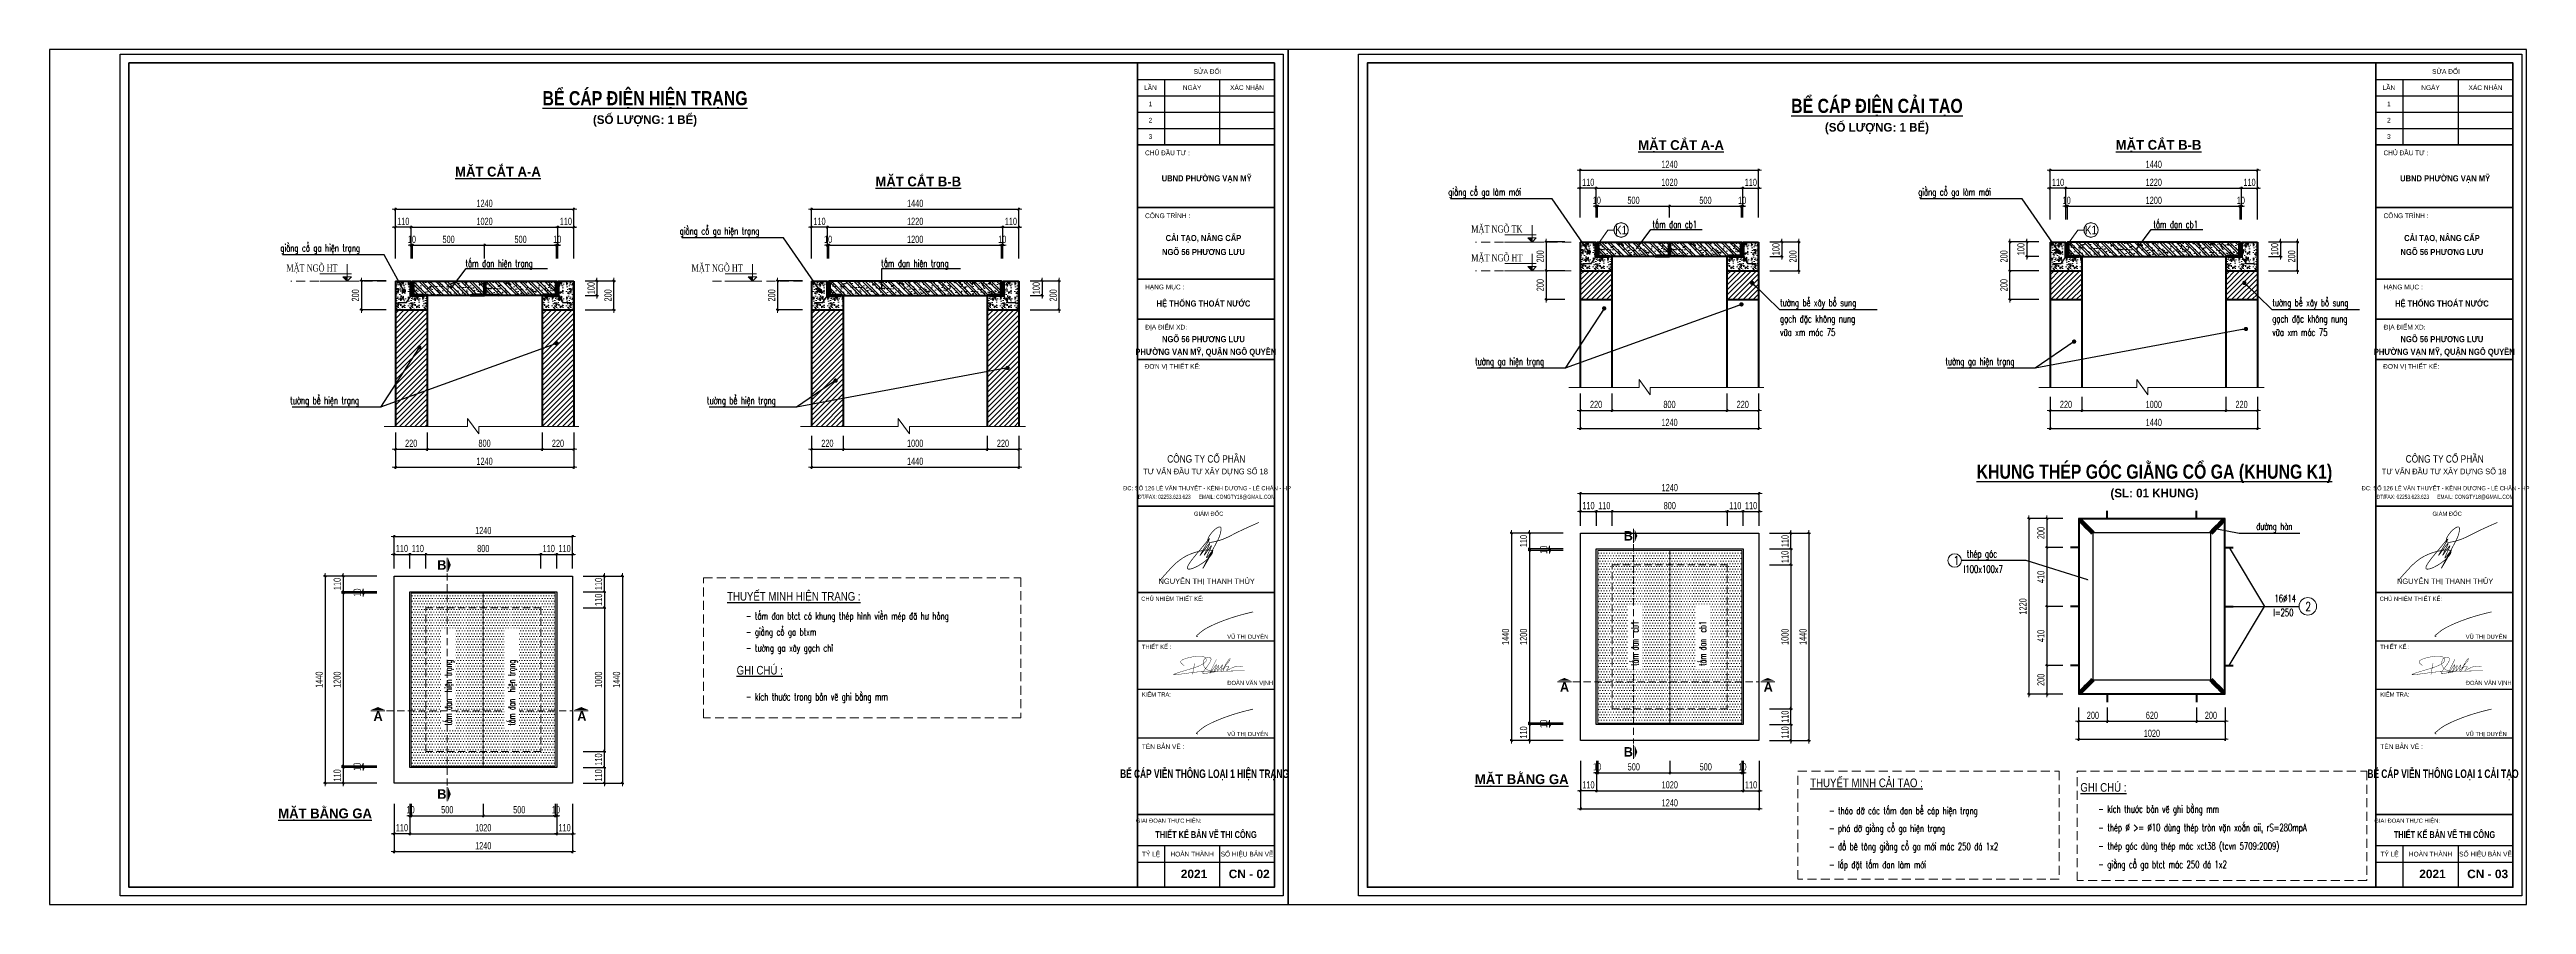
# Model space of a CAD drawing. Header units: inches. Extents: x -676 to 53517, y -16349 to 46516.
# Drawn here: x 26431 to 43641, y -9688 to -3748 of the extents above; entities that cross this region are included whole.
import ezdxf
from ezdxf.enums import TextEntityAlignment as Align

# ---------------------------------------------------------------- set-up
doc = ezdxf.new("R2010")
doc.units = ezdxf.units.IN
doc.header["$MEASUREMENT"] = 0
doc.set_wipeout_variables(frame=1)
doc.linetypes.add('HIDDEN', pattern=[0.375, 0.25, -0.125])
for name, color, linetype, lineweight in [('113 - Ghi chu', 113, 'Continuous', 20), ('2 - Text2', 2, 'Continuous', 20), ('3 - Text1', 3, 'Continuous', 20), ('dim', 144, 'Continuous', 13), ('EG Text1', 3, 'Continuous', 20), ('ISO', 153, 'Continuous', 13), ('LC Dim', 8, 'Continuous', 18), ('LC Hatch', 252, 'Continuous', 9), ('LC ISO', 153, 'Continuous', 13), ('LC Khac', 4, 'Continuous', 9), ('LC MANH DUT', 35, 'HIDDEN', 5), ('LC Net dam 1', 30, 'Continuous', 30), ('LC Net dam2', 6, 'Continuous', 40), ('LC Net manh', 9, 'Continuous', 5), ('LC Net thay', 7, 'Continuous', 25), ('LC Text1', 3, 'Continuous', 20), ('LC Text2', 7, 'Continuous', 25), ('MANH', 8, 'Continuous', 15), ('THEP', 1, 'Continuous', 35), ('THEPDOC', 1, 'Continuous', 40)]:
    doc.layers.add(name, color=color, linetype=linetype, lineweight=lineweight)
for name, color, linetype in [('BT7-THAY', 7, 'Continuous'), ('ENTTNTHIETKE1', 2, 'Continuous'), ('GHICHU', 7, 'Continuous'), ('KHUNGTEN', 5, 'Continuous'), ('T.bao', 6, 'Continuous'), ('TXT', 5, 'Continuous')]:
    doc.layers.add(name, color=color, linetype=linetype)
doc.styles.add('Arch-Dim', font='vnsimli.shx', dxfattribs={"width": 0.65})
doc.styles.add('EG 1', font='')
doc.styles.add('EG Huy', font='vnsimli.shx', dxfattribs={"width": 0.75})
doc.styles.add('General text 2', font='arial.ttf')
doc.styles.add('HOATBIF', font='hoatbif.shx', dxfattribs={"width": 0.7})
doc.styles.add('LC 1', font='')
doc.styles.add('LC 3', font='vnsimli.shx', dxfattribs={"width": 0.75})
doc.styles.add('LC3', font='', dxfattribs={"width": 0.8})
doc.styles.add('RMS2', font='vntimeh.shx', dxfattribs={"width": 0.75})
doc.styles.add('style1', font='')
doc.styles.add('T2', font='', dxfattribs={"width": 0.8})
doc.styles.add('THANG2', font='')
doc.styles.add('TXTDIM', font='', dxfattribs={"width": 0.7})
doc.styles.add('VnAvantH-B', font='')
doc.styles.get('EG 1').set_extended_font_data('.VnAvantH', bold=True)
doc.styles.get('LC 1').set_extended_font_data('.VnAvantH', bold=True)
doc.styles.get('LC3').set_extended_font_data('.VnArialH', bold=True)
doc.styles.get('style1').set_extended_font_data('.VnAvantH')
doc.styles.get('T2').set_extended_font_data('.VnArialH')
doc.styles.get('THANG2').set_extended_font_data('.VnHelvetInsH', bold=True)
doc.styles.get('TXTDIM').set_extended_font_data('.VnArial')
doc.styles.get('VnAvantH-B').set_extended_font_data('.VnAvantH', bold=True)
doc.dimstyles.new('1-100(1-25)', dxfattribs={"dimscale": 25, "dimtxt": 2.5, "dimasz": 0.35, "dimexe": 0.5, "dimexo": 0, "dimgap": 0.8, "dimtad": 1, "dimdec": 0, "dimzin": 0, "dimdsep": 46, "dimtxsty": 'HOATBIF', "dimblk1": 'DOT', "dimblk2": 'DOT', "dimsah": 1, "dimcen": -1, "dimdle": 1, "dimclrd": 256, "dimclre": 256, "dimclrt": 4, "dimadec": 3, "dimazin": 2, "dimtfac": 0.333333, "dimtdec": 0, "dimtix": 1, "dimtmove": 2, "dimatfit": 3, "dimldrblk": 'DOT', "dimfxl": 1, "dimtvp": 0.833333, "dimtolj": 1, "dimtzin": 0, "dimarcsym": 0})
doc.dimstyles.new('DIM25', dxfattribs={"dimscale": 25, "dimtxt": 2.5, "dimasz": 0.3, "dimexe": 0.5, "dimexo": 0, "dimgap": 0.5, "dimtad": 1, "dimdec": 0, "dimzin": 12, "dimdsep": 46, "dimtxsty": 'TXTDIM', "dimblk": 'SLASH', "dimcen": 1.5, "dimclrd": 144, "dimclre": 144, "dimclrt": 1, "dimadec": 0, "dimazin": 0, "dimtfac": 1, "dimtdec": 0, "dimtix": 1, "dimtmove": 0, "dimatfit": 3, "dimldrblk": 'DOT', "dimfxl": 2, "dimtolj": 1, "dimtzin": 0, "dimlwd": 9, "dimlwe": 9, "dimarcsym": 1})
pattern_1 = [(140, (69751.68, 13041.17), (6.902735, 78.89862), [8.25, -90.75]), (85, (69751.68, 13041.17), (-82.74113, -15.26265), [6.6, -72.6]), (190.4514, (69752.255, 13047.74), (-75.83835, 63.63603), [7.01142, -77.12563]), (136.1842, (69729.68, 13041.17), (18.2071, 117.39652), [12.375, -136.125]), (186.6356, (69731.2, 13050.95), (-107.15297, 102.8129), [10.51713, -115.68843]), (81.1842, (69729.68, 13041.17), (-107.15305, 102.8128), [9.9, -108.9]), (111, (69735.18, 13052.17), (44.28808, 65.65978), [8.25, -90.75]), (56, (69735.18, 13052.17), (-79.7665, 26.76469), [6.6, -72.6]), (161.4514, (69738.87, 13057.64), (-35.47835, 92.42449), [7.01142, -77.12563]), (127.5, (69751.68, 13041.168), (-36.618324, 1.337584), [0, -71.72, 0, -73.7, 0, -72.875]), (97.5, (69751.68, 13041.168), (-43.38529, 28.93765), [0, -42.02, 0, -70.07, 0, -27.775]), (57.5, (69751.68, 13016.638), (2.481036, 58.720468), [0, -27.5, 0, -85.8, 0, -113.85]), (47.5, (69751.68, 13005.64), (-11.01155, 64.15048), [0, -35.75, 0, -56.98, 0, -80.85]), (135, (69751.68, 13041.17), (-29.168155, -29.168155), []), (135, (69751.68, 13060.613), (-29.168155, -29.168155), [])]
pattern_2 = [(0, (90213.5, 58159.64), (0, 100), [0, -100]), (0, (90142.85, 58202.87), (0, 100), [0, -100]), (0, (90145.98, 58185.27), (0, 100), [0, -100]), (0, (90181.21, 58193.48), (0, 100), [0, -100]), (0, (90162.22, 58222.24), (0, 100), [0, -100]), (0, (90157.14, 58209.52), (0, 100), [0, -100]), (0, (90166.14, 58230.85), (0, 100), [0, -100]), (0, (90152.24, 58239.26), (0, 100), [0, -100]), (0, (90171.42, 58217.35), (0, 100), [0, -100]), (0, (90139.33, 58217.74), (0, 100), [0, -100]), (0, (90203.32, 58218.13), (0, 100), [0, -100]), (0, (90217.8, 58220.87), (0, 100), [0, -100]), (0, (90210.36, 58210.7), (0, 100), [0, -100]), (0, (90212.52, 58197), (0, 100), [0, -100]), (0, (90186.49, 58208.94), (0, 100), [0, -100]), (0, (90185.71, 58181.35), (0, 100), [0, -100]), (0, (90185.71, 58172.74), (0, 100), [0, -100]), (0, (90138.35, 58170.79), (0, 100), [0, -100]), (0, (90177.88, 58182.53), (0, 100), [0, -100]), (0, (90178.27, 58149.27), (0, 100), [0, -100]), (0, (90167.51, 58170.59), (0, 100), [0, -100]), (0, (90168.29, 58160.81), (0, 100), [0, -100]), (0, (90155.38, 58153.57), (0, 100), [0, -100]), (0, (90162.03, 58166.88), (0, 100), [0, -100]), (0, (90157.33, 58170.98), (0, 100), [0, -100]), (45, (90210.194, 58167.91), (0, 100.00003), [8, -133.4214]), (135, (90215.85, 58173.57), (-100.00003, 0), [8, -133.4214]), (270, (90210.19, 58179.23), (100, -2e-14), [11.3137, -88.6863]), (180, (90206.72, 58169.19), (-1e-14, -100), [12, -88]), (270, (90194.72, 58169.19), (100, -2e-14), [12, -88]), (45, (90194.72, 58157.186), (0, 100.00003), [16.9706, -124.4508]), (90, (90169.72, 58176.1), (-100, 6e-15), [16.8, -83.2]), (180, (90169.72, 58192.9), (-1e-14, -100), [16.8, -83.2]), (315, (90152.916, 58192.9), (100.00003, -2e-14), [23.7588, -117.6626]), (135, (90155.486, 58158.12), (-100.00003, 0), [7, -134.4214]), (225, (90150.536, 58163.07), (-1e-14, -100.00003), [7, -134.4214]), (0, (90145.59, 58158.12), (0, 100), [9.8995, -90.1005]), (0, (90192.04, 58225.72), (0, 100), [13.75, -86.25]), (90, (90205.79, 58225.72), (-100, 6e-15), [13.75, -86.25]), (225, (90205.79, 58239.475), (-1e-14, -100.00003), [19.4454, -121.9759]), (270, (90180.47, 58227.72), (100, -2e-14), [12.5, -87.5]), (0, (90180.47, 58215.22), (0, 100), [12.5, -87.5]), (135, (90192.97, 58215.22), (-100.00003, 0), [17.6777, -123.7437]), (45, (90186.83, 58231.57), (0, 100.00003), [8.5, -132.9214]), (135, (90192.84, 58237.58), (-100.00003, 0), [8.5, -132.9214]), (270, (90186.83, 58243.59), (100, -2e-14), [12.0208, -87.9792]), (135, (90147.57, 58224.37), (-100.00003, 0), [14.1421, -127.2792]), (0, (90137.57, 58224.37), (0, 100), [10, -90]), (270, (90137.57, 58234.37), (100, -2e-14), [10, -90])]
pattern_3 = [(0, (98818.57, 58430.57), (0, 100), [0, -100]), (0, (98747.92, 58473.8), (0, 100), [0, -100]), (0, (98751.05, 58456.2), (0, 100), [0, -100]), (0, (98786.28, 58464.41), (0, 100), [0, -100]), (0, (98767.3, 58493.17), (0, 100), [0, -100]), (0, (98762.21, 58480.45), (0, 100), [0, -100]), (0, (98771.21, 58501.78), (0, 100), [0, -100]), (0, (98757.32, 58510.19), (0, 100), [0, -100]), (0, (98776.49, 58488.28), (0, 100), [0, -100]), (0, (98744.4, 58488.67), (0, 100), [0, -100]), (0, (98808.39, 58489.06), (0, 100), [0, -100]), (0, (98822.87, 58491.8), (0, 100), [0, -100]), (0, (98815.44, 58481.63), (0, 100), [0, -100]), (0, (98817.59, 58467.93), (0, 100), [0, -100]), (0, (98791.56, 58479.87), (0, 100), [0, -100]), (0, (98790.78, 58452.28), (0, 100), [0, -100]), (0, (98790.78, 58443.68), (0, 100), [0, -100]), (0, (98743.42, 58441.72), (0, 100), [0, -100]), (0, (98782.95, 58453.46), (0, 100), [0, -100]), (0, (98783.34, 58420.2), (0, 100), [0, -100]), (0, (98772.58, 58441.52), (0, 100), [0, -100]), (0, (98773.36, 58431.74), (0, 100), [0, -100]), (0, (98760.45, 58424.5), (0, 100), [0, -100]), (0, (98767.1, 58437.81), (0, 100), [0, -100]), (0, (98762.4, 58441.91), (0, 100), [0, -100]), (45, (98815.266, 58438.84), (0, 100.00003), [8, -133.4214]), (135, (98820.92, 58444.5), (-100.00003, 0), [8, -133.4214]), (270, (98815.27, 58450.16), (100, -2e-14), [11.3137, -88.6863]), (180, (98811.79, 58440.12), (-1e-14, -100), [12, -88]), (270, (98799.79, 58440.12), (100, -2e-14), [12, -88]), (45, (98799.795, 58428.116), (0, 100.00003), [16.9706, -124.4508]), (90, (98774.79, 58447.03), (-100, 6e-15), [16.8, -83.2]), (180, (98774.79, 58463.83), (-1e-14, -100), [16.8, -83.2]), (315, (98757.99, 58463.83), (100.00003, -2e-14), [23.7588, -117.6626]), (135, (98760.56, 58429.05), (-100.00003, 0), [7, -134.4214]), (225, (98755.61, 58434), (-1e-14, -100.00003), [7, -134.4214]), (0, (98750.66, 58429.05), (0, 100), [9.8995, -90.1005]), (0, (98797.11, 58496.66), (0, 100), [13.75, -86.25]), (90, (98810.86, 58496.66), (-100, 6e-15), [13.75, -86.25]), (225, (98810.86, 58510.406), (-1e-14, -100.00003), [19.4454, -121.9759]), (270, (98785.55, 58498.65), (100, -2e-14), [12.5, -87.5]), (0, (98785.55, 58486.15), (0, 100), [12.5, -87.5]), (135, (98798.045, 58486.15), (-100.00003, 0), [17.6777, -123.7437]), (45, (98791.905, 58502.5), (0, 100.00003), [8.5, -132.9214]), (135, (98797.915, 58508.51), (-100.00003, 0), [8.5, -132.9214]), (270, (98791.91, 58514.52), (100, -2e-14), [12.0208, -87.9792]), (135, (98752.64, 58495.3), (-100.00003, 0), [14.1421, -127.2792]), (0, (98742.64, 58495.3), (0, 100), [10, -90]), (270, (98742.64, 58505.3), (100, -2e-14), [10, -90])]

msp = doc.modelspace()

# ---------------------------------------------------------------- texts
at = {"ltscale": 2, "style": 'LC 1'}
for tag, p in [('B', (37401, -7126.7, 0)), ('B', (29157.3, -7328.9, 0)), ('A', (36957.8, -8176.9, 0)), ('A', (38373.3, -8176.4, 0)), ('A', (28714.1, -8379.2, 0)), ('A', (30129.6, -8378.7, 0)), ('B', (37401, -8627.7, 0)), ('B', (29157.3, -8920.9, 0))]:
    msp.add_attdef(tag, text='A', height=66, dxfattribs=at).set_placement(p, align=Align.MIDDLE_CENTER)
at = {"layer": 'EG Text1', "color": 3, "style": 'EG Huy', "width": 0.7}
for s, p in [('®\xadêng hµn', (41763.8, -7086.1, 0)), ('thÐp gãc', (39753.4, -7276.7, 0)), ('l100x100x7', (39730.8, -7382.6, 0))]:
    msp.add_text(s, height=50, dxfattribs=at).set_placement(p)
at = {"layer": 'GHICHU', "color": 0, "style": 'THANG2', "width": 0.7}
for s, p in [('bÓ c¸p viÔn th«ng lo¹i 1 hiÖn tr¹ng', (34456.6, -8809, 0)), ('bÓ c¸p viÔn th«ng lo¹i 1 c¶i t¹o', (43061.7, -8809, 0))]:
    msp.add_text(s, height=59.126, dxfattribs=at).set_placement(p, align=Align.CENTER)
at = {"layer": 'GHICHU', "color": 0, "style": 'THANG2'}
for s, p in [('2021', (34383.2, -9505, 0)), ('cN - 02', (34766.8, -9505, 0)), ('2021', (42988.3, -9505, 0)), ('cN - 03', (43371.9, -9505, 0))]:
    msp.add_text(s, height=59.13, dxfattribs=at).set_placement(p, align=Align.CENTER)
at = {"layer": 'LC Text1', "style": 'Arch-Dim', "width": 0.7}
for s, p in [('gi»ng cæ ga lµm míi', (36150.4, -4762.4, 0)), ('gi»ng cæ ga lµm míi', (39415.1, -4762.4, 0)), ('gi»ng cæ ga hiÖn tr¹ng', (30810, -5033.3, 0)), ('tÊm ®an cb1', (37568.8, -4987.9, 0)), ('tÊm ®an cb1', (41048.9, -4987.9, 0)), ('gi»ng cæ ga hiÖn tr¹ng', (28035.2, -5151.3, 0)), ('tÊm ®an hiÖn tr¹ng', (29321, -5258.8, 0)), ('tÊm ®an hiÖn tr¹ng', (32210, -5258.8, 0)), ('t\xadêng bÓ x©y bæ sung', (38455.4, -5531.7, 0)), ('t\xadêng bÓ x©y bæ sung', (41875.4, -5531.7, 0)), ('g¹ch ®Æc kh«ng nung', (38455.4, -5643.6, 0)), ('g¹ch ®Æc kh«ng nung', (41875.4, -5643.6, 0)), ('v÷a xm m¸c 75', (38455.4, -5737.2, 0)), ('v÷a xm m¸c 75', (41875.4, -5737.2, 0)), ('t\xadêng ga hiÖn tr¹ng', (36336.3, -5939.8, 0)), ('t\xadêng ga hiÖn tr¹ng', (39604, -5939.8, 0)), ('t\xadêng bÓ hiÖn tr¹ng', (28103.6, -6210.8, 0)), ('t\xadêng bÓ hiÖn tr¹ng', (30998.9, -6210.8, 0))]:
    msp.add_text(s, height=50, dxfattribs=at).set_placement(p)
at = {"layer": 'LC Text1', "color": 3, "style": 'LC 3', "width": 0.7}
for s, p in [('16%%C14', (41890.4, -7586.7, 0)), ('- tÊm ®an btct cã khung thÐp h×nh viÒn mÐp ®· h\xad háng', (31269.4, -7708.1, 0)), ('l=250', (41881.8, -7684.6, 0)), ('- gi»ng cæ ga btxm', (31269.4, -7819.3, 0)), ('- t\xadêng ga x©y g¹ch chØ', (31269.4, -7930.5, 0)), ('- kÝch th\xadíc trong b¶n vÏ ghi b»ng mm', (31269.4, -8270, 0)), ('- th¸o dì c¸c tÊm ®an bÓ c¸p hiÖn tr¹ng', (38795.1, -9061.4, 0)), ('- ph¸ dì gi»ng cæ ga hiÖn tr¹ng', (38795.1, -9184.1, 0)), ('- kÝch th\xadíc b¶n vÏ ghi b»ng mm', (40666.1, -9050.1, 0)), ('- thÐp %%C >= %%C10 dïng thÐp trßn vÆn xo¾n aii, rS=280mpA', (40666.1, -9178.3, 0)), ('- ®æ bª t«ng gi»ng cæ ga míi m¸c 250 ®¸ 1x2', (38795.1, -9310.1, 0)), ('- thÐp gãc dïng thÐp m¸c xct38 (tcvn 5709:2009)', (40666.1, -9306.6, 0)), ('- l¾p ®Æt tÊm ®an lµm míi', (38795.1, -9436.5, 0)), ('- gi»ng cæ ga btct m¸c 250 ®¸ 1x2', (40666.1, -9434.8, 0))]:
    msp.add_text(s, height=50, dxfattribs=at).set_placement(p)
at = {"layer": 'LC Text2', "ltscale": 100, "style": 'LC 3', "width": 0.75}
msp.add_text('1', height=61.1, dxfattribs=at).set_placement((39661, -7328, 0))
at = {"layer": 'LC Text2', "style": 'T2', "width": 0.8}
for s, p in [('%%UthuyÕt minh hiÖn tr¹ng :', (31139.2, -7577.1, 0)), ('%%Ughi chó :', (31205.6, -8090.3, 0)), ('%%UthuyÕt minh c¶i t¹o :', (38664.8, -8872.9, 0)), ('%%Ughi chó :', (40541.7, -8904.6, 0))]:
    msp.add_text(s, height=60, dxfattribs=at).set_placement(p)
at = {"layer": 'LC Text2', "ltscale": 100, "style": 'LC 3', "width": 0.75}
msp.add_text('2', height=61.1, dxfattribs=at).set_placement((42125, -7648.5, 0), align=Align.CENTER)

# ---------------------------------------------------------------- blocks, each defined once
blk = doc.blocks.new('DOT')
at = {"layer": 'LC Dim'}
blk.add_line((-3, 0), (3, 0), dxfattribs=at)
at = {"layer": 'LC Dim', "color": 4}
blk.add_line((-1, -1), (1, 1), dxfattribs=at)
blk.add_lwpolyline([(0.5, 1), (-1, -0.5), (-0.5, -1), (1, 0.5)], close=True, dxfattribs=at)
blk = doc.blocks.new('*D873')
at = {"layer": 'Defpoints', "color": 0, "transparency": 16777216}
for p in [(29454, -5108), (28954, -5199), (29454, -5199)]:
    blk.add_point(p, dxfattribs=at)
at = {"layer": 'LC Dim', "lineweight": -2, "transparency": 16777216}
for p, q in [((28954, -5199), (28954, -5098)), ((28961, -5108), (29447, -5108)), ((29454, -5199), (29454, -5098))]:
    blk.add_line(p, q, dxfattribs=at)
at = {"layer": 'LC Dim', "lineweight": -2, "transparency": 16777216, "xscale": 7, "yscale": 7, "zscale": 7, "rotation": 180}
blk.add_blockref('DOT', (28954, -5108), dxfattribs=at)
at = {"layer": 'LC Dim', "lineweight": -2, "transparency": 16777216, "xscale": 7, "yscale": 7, "zscale": 7}
blk.add_blockref('DOT', (29454, -5108), dxfattribs=at)
at = {"layer": 'LC Dim', "color": 4, "transparency": 16777216, "insert": (29204, -5067), "char_height": 50, "attachment_point": 5, "style": 'HOATBIF'}
blk.add_mtext('\\A1;500', dxfattribs=at)
blk = doc.blocks.new('_Dot')
at = {"color": 0, "linetype": 'ByBlock', "lineweight": -2}
blk.add_line((-0.5, 0), (-1, 0), dxfattribs=at)
at = {"color": 0, "linetype": 'ByBlock', "const_width": 0.5}
blk.add_lwpolyline([(-0.25, 0, 1), (0.25, 0, 1)], format="xyb", close=True, dxfattribs=at)
blk = doc.blocks.new('*D874')
at = {"layer": 'Defpoints', "color": 0, "transparency": 16777216}
for p in [(29964, -5108), (29954, -5199), (29964, -5199)]:
    blk.add_point(p, dxfattribs=at)
at = {"layer": 'LC Dim', "lineweight": -2, "transparency": 16777216}
for p, q in [((29947, -5108), (29940, -5108)), ((29954, -5199), (29954, -5098)), ((29954, -5108), (29964, -5108)), ((29964, -5199), (29964, -5098)), ((29971, -5108), (29978, -5108))]:
    blk.add_line(p, q, dxfattribs=at)
at = {"layer": 'LC Dim', "lineweight": -2, "transparency": 16777216, "xscale": 7, "yscale": 7, "zscale": 7}
blk.add_blockref('DOT', (29954, -5108), dxfattribs=at)
at = {"layer": 'LC Dim', "lineweight": -2, "transparency": 16777216, "xscale": 7, "yscale": 7, "zscale": 7, "rotation": 180}
blk.add_blockref('DOT', (29964, -5108), dxfattribs=at)
at = {"layer": 'LC Dim', "color": 4, "transparency": 16777216, "insert": (29959, -5067), "char_height": 50, "attachment_point": 5, "style": 'HOATBIF'}
blk.add_mtext('\\A1;10', dxfattribs=at)
blk = doc.blocks.new('*D875')
at = {"layer": 'Defpoints', "color": 0, "transparency": 16777216}
for p in [(28944, -5108), (28944, -5199), (28954, -5199)]:
    blk.add_point(p, dxfattribs=at)
at = {"layer": 'LC Dim', "lineweight": -2, "transparency": 16777216}
for p, q in [((28937, -5108), (28930, -5108)), ((28944, -5199), (28944, -5098)), ((28954, -5108), (28944, -5108)), ((28954, -5199), (28954, -5098)), ((28961, -5108), (28968, -5108))]:
    blk.add_line(p, q, dxfattribs=at)
at = {"layer": 'LC Dim', "lineweight": -2, "transparency": 16777216, "xscale": 7, "yscale": 7, "zscale": 7}
blk.add_blockref('DOT', (28944, -5108), dxfattribs=at)
at = {"layer": 'LC Dim', "lineweight": -2, "transparency": 16777216, "xscale": 7, "yscale": 7, "zscale": 7, "rotation": 180}
blk.add_blockref('DOT', (28954, -5108), dxfattribs=at)
at = {"layer": 'LC Dim', "color": 4, "transparency": 16777216, "insert": (28949, -5067), "char_height": 50, "attachment_point": 5, "style": 'HOATBIF'}
blk.add_mtext('\\A1;10', dxfattribs=at)
blk = doc.blocks.new('*D876')
at = {"layer": 'Defpoints', "color": 0, "transparency": 16777216}
for p in [(28834, -4983), (28834, -5199), (28944, -5199)]:
    blk.add_point(p, dxfattribs=at)
at = {"layer": 'LC Dim', "lineweight": -2, "transparency": 16777216}
for p, q in [((28827, -4983), (28820, -4983)), ((28834, -5199), (28834, -4973)), ((28944, -4983), (28834, -4983)), ((28944, -5199), (28944, -4973)), ((28951, -4983), (28958, -4983))]:
    blk.add_line(p, q, dxfattribs=at)
at = {"layer": 'LC Dim', "lineweight": -2, "transparency": 16777216, "xscale": 7, "yscale": 7, "zscale": 7}
blk.add_blockref('DOT', (28834, -4983), dxfattribs=at)
at = {"layer": 'LC Dim', "lineweight": -2, "transparency": 16777216, "xscale": 7, "yscale": 7, "zscale": 7, "rotation": 180}
blk.add_blockref('DOT', (28944, -4983), dxfattribs=at)
at = {"layer": 'LC Dim', "color": 4, "transparency": 16777216, "insert": (28889, -4942), "char_height": 50, "attachment_point": 5, "style": 'HOATBIF'}
blk.add_mtext('\\A1;110', dxfattribs=at)
blk = doc.blocks.new('*D877')
at = {"layer": 'Defpoints', "color": 0, "transparency": 16777216}
for p in [(29964, -4983), (28944, -5199), (29964, -5199)]:
    blk.add_point(p, dxfattribs=at)
at = {"layer": 'LC Dim', "lineweight": -2, "transparency": 16777216}
for p, q in [((28944, -5199), (28944, -4973)), ((28951, -4983), (29957, -4983)), ((29964, -5199), (29964, -4973))]:
    blk.add_line(p, q, dxfattribs=at)
at = {"layer": 'LC Dim', "lineweight": -2, "transparency": 16777216, "xscale": 7, "yscale": 7, "zscale": 7, "rotation": 180}
blk.add_blockref('DOT', (28944, -4983), dxfattribs=at)
at = {"layer": 'LC Dim', "lineweight": -2, "transparency": 16777216, "xscale": 7, "yscale": 7, "zscale": 7}
blk.add_blockref('DOT', (29964, -4983), dxfattribs=at)
at = {"layer": 'LC Dim', "color": 4, "transparency": 16777216, "insert": (29454, -4942), "char_height": 50, "attachment_point": 5, "style": 'HOATBIF'}
blk.add_mtext('\\A1;1020', dxfattribs=at)
blk = doc.blocks.new('*D878')
at = {"layer": 'Defpoints', "color": 0, "transparency": 16777216}
for p in [(30074, -4983), (29964, -5199), (30074, -5199)]:
    blk.add_point(p, dxfattribs=at)
at = {"layer": 'LC Dim', "lineweight": -2, "transparency": 16777216}
for p, q in [((29957, -4983), (29950, -4983)), ((29964, -5199), (29964, -4973)), ((29964, -4983), (30074, -4983)), ((30074, -5199), (30074, -4973)), ((30081, -4983), (30088, -4983))]:
    blk.add_line(p, q, dxfattribs=at)
at = {"layer": 'LC Dim', "lineweight": -2, "transparency": 16777216, "xscale": 7, "yscale": 7, "zscale": 7}
blk.add_blockref('DOT', (29964, -4983), dxfattribs=at)
at = {"layer": 'LC Dim', "lineweight": -2, "transparency": 16777216, "xscale": 7, "yscale": 7, "zscale": 7, "rotation": 180}
blk.add_blockref('DOT', (30074, -4983), dxfattribs=at)
at = {"layer": 'LC Dim', "color": 4, "transparency": 16777216, "insert": (30019, -4942), "char_height": 50, "attachment_point": 5, "style": 'HOATBIF'}
blk.add_mtext('\\A1;110', dxfattribs=at)
blk = doc.blocks.new('*D879')
at = {"layer": 'Defpoints', "color": 0, "transparency": 16777216}
for p in [(30074, -4858), (28834, -5199), (30074, -5199)]:
    blk.add_point(p, dxfattribs=at)
at = {"layer": 'LC Dim', "lineweight": -2, "transparency": 16777216}
for p, q in [((28834, -5199), (28834, -4848)), ((28841, -4858), (30067, -4858)), ((30074, -5199), (30074, -4848))]:
    blk.add_line(p, q, dxfattribs=at)
at = {"layer": 'LC Dim', "lineweight": -2, "transparency": 16777216, "xscale": 7, "yscale": 7, "zscale": 7, "rotation": 180}
blk.add_blockref('DOT', (28834, -4858), dxfattribs=at)
at = {"layer": 'LC Dim', "lineweight": -2, "transparency": 16777216, "xscale": 7, "yscale": 7, "zscale": 7}
blk.add_blockref('DOT', (30074, -4858), dxfattribs=at)
at = {"layer": 'LC Dim', "color": 4, "transparency": 16777216, "insert": (29454, -4817), "char_height": 50, "attachment_point": 5, "style": 'HOATBIF'}
blk.add_mtext('\\A1;1240', dxfattribs=at)
blk = doc.blocks.new('*D880')
at = {"layer": 'Defpoints', "color": 0, "transparency": 16777216}
for p in [(28770, -5356), (28598, -5556), (28770, -5556)]:
    blk.add_point(p, dxfattribs=at)
at = {"layer": 'LC Dim', "lineweight": -2, "transparency": 16777216}
for p, q in [((28770, -5356), (28588, -5356)), ((28598, -5363), (28598, -5549)), ((28770, -5556), (28588, -5556))]:
    blk.add_line(p, q, dxfattribs=at)
at = {"layer": 'LC Dim', "lineweight": -2, "transparency": 16777216, "xscale": 7, "yscale": 7, "zscale": 7}
for p, rotation in [((28598, -5356), 90), ((28598, -5556), 270)]:
    blk.add_blockref('DOT', p, dxfattribs=dict(at, rotation=rotation))
at = {"layer": 'LC Dim', "color": 4, "transparency": 16777216, "insert": (28557, -5456), "char_height": 50, "attachment_point": 5, "rotation": 90, "style": 'HOATBIF'}
blk.add_mtext('\\A1;200', dxfattribs=at)
blk = doc.blocks.new('cao do 1')
at = {"layer": '113 - Ghi chu'}
blk.add_hatch(color=4, dxfattribs=at).paths.add_polyline_path([(145, 144), (0, 144), (0, 0)])
at = {"layer": '113 - Ghi chu', "color": 4, "ltscale": 50}
for p, q in [((943, 0), (-148, 0)), ((-144, 247), (935, 247))]:
    blk.add_line(p, q, dxfattribs=at)
for points in [[(0, 0), (-145, 144), (0, 144)], [(0, 580), (0, 0)], [(0, 0), (145, 144), (0, 144)]]:
    blk.add_lwpolyline(points, dxfattribs=at)
at = {"layer": '3 - Text1', "linetype": 'ByBlock', "style": 'RMS2', "width": 0.75}
blk.add_attdef('%%P0.00', text='', height=250, dxfattribs=at).set_placement((496, 448), align=Align.MIDDLE_CENTER)
blk = doc.blocks.new('*D881')
at = {"layer": 'Defpoints', "color": 0, "transparency": 16777216}
for p in [(29945, -8989), (29955, -8989), (29955, -9071)]:
    blk.add_point(p, dxfattribs=at)
at = {"layer": 'LC Dim', "lineweight": -2, "transparency": 16777216}
for p, q in [((29938, -9071), (29931, -9071)), ((29945, -8989), (29945, -9081)), ((29945, -9071), (29955, -9071)), ((29955, -8989), (29955, -9081)), ((29962, -9071), (29969, -9071))]:
    blk.add_line(p, q, dxfattribs=at)
at = {"layer": 'LC Dim', "lineweight": -2, "transparency": 16777216, "xscale": 7, "yscale": 7, "zscale": 7}
blk.add_blockref('DOT', (29945, -9071), dxfattribs=at)
at = {"layer": 'LC Dim', "lineweight": -2, "transparency": 16777216, "xscale": 7, "yscale": 7, "zscale": 7, "rotation": 180}
blk.add_blockref('DOT', (29955, -9071), dxfattribs=at)
at = {"layer": 'LC Dim', "color": 4, "transparency": 16777216, "insert": (29950, -9030), "char_height": 50, "attachment_point": 5, "style": 'HOATBIF'}
blk.add_mtext('\\A1;10', dxfattribs=at)
blk = doc.blocks.new('*D882')
at = {"layer": 'Defpoints', "color": 0, "transparency": 16777216}
for p in [(28935, -8989), (28935, -9071), (28945, -8989)]:
    blk.add_point(p, dxfattribs=at)
at = {"layer": 'LC Dim', "lineweight": -2, "transparency": 16777216}
for p, q in [((28928, -9071), (28921, -9071)), ((28935, -8989), (28935, -9081)), ((28945, -9071), (28935, -9071)), ((28945, -8989), (28945, -9081)), ((28952, -9071), (28959, -9071))]:
    blk.add_line(p, q, dxfattribs=at)
at = {"layer": 'LC Dim', "lineweight": -2, "transparency": 16777216, "xscale": 7, "yscale": 7, "zscale": 7}
blk.add_blockref('DOT', (28935, -9071), dxfattribs=at)
at = {"layer": 'LC Dim', "lineweight": -2, "transparency": 16777216, "xscale": 7, "yscale": 7, "zscale": 7, "rotation": 180}
blk.add_blockref('DOT', (28945, -9071), dxfattribs=at)
at = {"layer": 'LC Dim', "color": 4, "transparency": 16777216, "insert": (28940, -9030), "char_height": 50, "attachment_point": 5, "style": 'HOATBIF'}
blk.add_mtext('\\A1;10', dxfattribs=at)
blk = doc.blocks.new('*D883')
at = {"layer": 'Defpoints', "color": 0, "transparency": 16777216}
for p in [(28825, -8989), (28935, -8989), (28825, -9196)]:
    blk.add_point(p, dxfattribs=at)
at = {"layer": 'LC Dim', "lineweight": -2, "transparency": 16777216}
for p, q in [((28825, -8989), (28825, -9206)), ((28935, -8989), (28935, -9206)), ((28818, -9196), (28811, -9196)), ((28935, -9196), (28825, -9196)), ((28942, -9196), (28949, -9196))]:
    blk.add_line(p, q, dxfattribs=at)
at = {"layer": 'LC Dim', "lineweight": -2, "transparency": 16777216, "xscale": 7, "yscale": 7, "zscale": 7}
blk.add_blockref('DOT', (28825, -9196), dxfattribs=at)
at = {"layer": 'LC Dim', "lineweight": -2, "transparency": 16777216, "xscale": 7, "yscale": 7, "zscale": 7, "rotation": 180}
blk.add_blockref('DOT', (28935, -9196), dxfattribs=at)
at = {"layer": 'LC Dim', "color": 4, "transparency": 16777216, "insert": (28880, -9155), "char_height": 50, "attachment_point": 5, "style": 'HOATBIF'}
blk.add_mtext('\\A1;110', dxfattribs=at)
blk = doc.blocks.new('*D884')
at = {"layer": 'Defpoints', "color": 0, "transparency": 16777216}
for p in [(28935, -8989), (29955, -8989), (29955, -9196)]:
    blk.add_point(p, dxfattribs=at)
at = {"layer": 'LC Dim', "lineweight": -2, "transparency": 16777216}
for p, q in [((28935, -8989), (28935, -9206)), ((29955, -8989), (29955, -9206)), ((28942, -9196), (29948, -9196))]:
    blk.add_line(p, q, dxfattribs=at)
at = {"layer": 'LC Dim', "lineweight": -2, "transparency": 16777216, "xscale": 7, "yscale": 7, "zscale": 7, "rotation": 180}
blk.add_blockref('DOT', (28935, -9196), dxfattribs=at)
at = {"layer": 'LC Dim', "lineweight": -2, "transparency": 16777216, "xscale": 7, "yscale": 7, "zscale": 7}
blk.add_blockref('DOT', (29955, -9196), dxfattribs=at)
at = {"layer": 'LC Dim', "color": 4, "transparency": 16777216, "insert": (29445, -9155), "char_height": 50, "attachment_point": 5, "style": 'HOATBIF'}
blk.add_mtext('\\A1;1020', dxfattribs=at)
blk = doc.blocks.new('*D885')
at = {"layer": 'Defpoints', "color": 0, "transparency": 16777216}
for p in [(29955, -8989), (30065, -8989), (30065, -9196)]:
    blk.add_point(p, dxfattribs=at)
at = {"layer": 'LC Dim', "lineweight": -2, "transparency": 16777216}
for p, q in [((29955, -8989), (29955, -9206)), ((30065, -8989), (30065, -9206)), ((29948, -9196), (29941, -9196)), ((29955, -9196), (30065, -9196)), ((30072, -9196), (30079, -9196))]:
    blk.add_line(p, q, dxfattribs=at)
at = {"layer": 'LC Dim', "lineweight": -2, "transparency": 16777216, "xscale": 7, "yscale": 7, "zscale": 7}
blk.add_blockref('DOT', (29955, -9196), dxfattribs=at)
at = {"layer": 'LC Dim', "lineweight": -2, "transparency": 16777216, "xscale": 7, "yscale": 7, "zscale": 7, "rotation": 180}
blk.add_blockref('DOT', (30065, -9196), dxfattribs=at)
at = {"layer": 'LC Dim', "color": 4, "transparency": 16777216, "insert": (30010, -9155), "char_height": 50, "attachment_point": 5, "style": 'HOATBIF'}
blk.add_mtext('\\A1;110', dxfattribs=at)
blk = doc.blocks.new('*D886')
at = {"layer": 'Defpoints', "color": 0, "transparency": 16777216}
for p in [(28825, -8989), (30065, -8989), (30065, -9321)]:
    blk.add_point(p, dxfattribs=at)
at = {"layer": 'LC Dim', "lineweight": -2, "transparency": 16777216}
for p, q in [((28825, -8989), (28825, -9331)), ((30065, -8989), (30065, -9331)), ((28832, -9321), (30058, -9321))]:
    blk.add_line(p, q, dxfattribs=at)
at = {"layer": 'LC Dim', "lineweight": -2, "transparency": 16777216, "xscale": 7, "yscale": 7, "zscale": 7, "rotation": 180}
blk.add_blockref('DOT', (28825, -9321), dxfattribs=at)
at = {"layer": 'LC Dim', "lineweight": -2, "transparency": 16777216, "xscale": 7, "yscale": 7, "zscale": 7}
blk.add_blockref('DOT', (30065, -9321), dxfattribs=at)
at = {"layer": 'LC Dim', "color": 4, "transparency": 16777216, "insert": (29445, -9280), "char_height": 50, "attachment_point": 5, "style": 'HOATBIF'}
blk.add_mtext('\\A1;1240', dxfattribs=at)
blk = doc.blocks.new('*D887')
at = {"layer": 'Defpoints', "color": 0, "transparency": 16777216}
for p in [(28471, -7516), (28705, -7406), (28705, -7516)]:
    blk.add_point(p, dxfattribs=at)
at = {"layer": 'LC Dim', "lineweight": -2, "transparency": 16777216}
for p, q in [((28471, -7399), (28471, -7392)), ((28705, -7406), (28461, -7406)), ((28705, -7516), (28461, -7516)), ((28471, -7406), (28471, -7516)), ((28471, -7523), (28471, -7530))]:
    blk.add_line(p, q, dxfattribs=at)
at = {"layer": 'LC Dim', "lineweight": -2, "transparency": 16777216, "xscale": 7, "yscale": 7, "zscale": 7}
for p, rotation in [((28471, -7406), 270), ((28471, -7516), 90)]:
    blk.add_blockref('DOT', p, dxfattribs=dict(at, rotation=rotation))
at = {"layer": 'LC Dim', "color": 4, "transparency": 16777216, "insert": (28430, -7461), "char_height": 50, "attachment_point": 5, "rotation": 90, "style": 'HOATBIF'}
blk.add_mtext('\\A1;110', dxfattribs=at)
blk = doc.blocks.new('*D888')
at = {"layer": 'Defpoints', "color": 0, "transparency": 16777216}
for p in [(28705, -8736), (28471, -8846), (28705, -8846)]:
    blk.add_point(p, dxfattribs=at)
at = {"layer": 'LC Dim', "lineweight": -2, "transparency": 16777216}
for p, q in [((28705, -8736), (28461, -8736)), ((28471, -8729), (28471, -8722)), ((28471, -8736), (28471, -8846)), ((28705, -8846), (28461, -8846)), ((28471, -8853), (28471, -8860))]:
    blk.add_line(p, q, dxfattribs=at)
at = {"layer": 'LC Dim', "lineweight": -2, "transparency": 16777216, "xscale": 7, "yscale": 7, "zscale": 7}
for p, rotation in [((28471, -8736), 270), ((28471, -8846), 90)]:
    blk.add_blockref('DOT', p, dxfattribs=dict(at, rotation=rotation))
at = {"layer": 'LC Dim', "color": 4, "transparency": 16777216, "insert": (28430, -8791), "char_height": 50, "attachment_point": 5, "rotation": 90, "style": 'HOATBIF'}
blk.add_mtext('\\A1;110', dxfattribs=at)
blk = doc.blocks.new('*D889')
at = {"layer": 'Defpoints', "color": 0, "transparency": 16777216}
for p in [(28705, -7406), (28346, -8846), (28705, -8846)]:
    blk.add_point(p, dxfattribs=at)
at = {"layer": 'LC Dim', "lineweight": -2, "transparency": 16777216}
for p, q in [((28705, -7406), (28336, -7406)), ((28346, -7413), (28346, -8839)), ((28705, -8846), (28336, -8846))]:
    blk.add_line(p, q, dxfattribs=at)
at = {"layer": 'LC Dim', "lineweight": -2, "transparency": 16777216, "xscale": 7, "yscale": 7, "zscale": 7}
for p, rotation in [((28346, -7406), 90), ((28346, -8846), 270)]:
    blk.add_blockref('DOT', p, dxfattribs=dict(at, rotation=rotation))
at = {"layer": 'LC Dim', "color": 4, "transparency": 16777216, "insert": (28305, -8126), "char_height": 50, "attachment_point": 5, "rotation": 90, "style": 'HOATBIF'}
blk.add_mtext('\\A1;1440', dxfattribs=at)
blk = doc.blocks.new('*D890')
at = {"layer": 'Defpoints', "color": 0, "transparency": 16777216}
for p in [(28705, -7526), (28471, -8726), (28705, -8726)]:
    blk.add_point(p, dxfattribs=at)
at = {"layer": 'LC Dim', "lineweight": -2, "transparency": 16777216}
for p, q in [((28705, -7526), (28461, -7526)), ((28471, -7533), (28471, -8719)), ((28705, -8726), (28461, -8726))]:
    blk.add_line(p, q, dxfattribs=at)
at = {"layer": 'LC Dim', "lineweight": -2, "transparency": 16777216, "xscale": 7, "yscale": 7, "zscale": 7}
for p, rotation in [((28471, -7526), 90), ((28471, -8726), 270)]:
    blk.add_blockref('DOT', p, dxfattribs=dict(at, rotation=rotation))
at = {"layer": 'LC Dim', "color": 4, "transparency": 16777216, "insert": (28430, -8126), "char_height": 50, "attachment_point": 5, "rotation": 90, "style": 'HOATBIF'}
blk.add_mtext('\\A1;1200', dxfattribs=at)
blk = doc.blocks.new('*D891')
at = {"layer": 'Defpoints', "color": 0, "transparency": 16777216}
for p in [(28610, -8726), (28705, -8726), (28705, -8736)]:
    blk.add_point(p, dxfattribs=at)
at = {"layer": 'LC Dim', "lineweight": -2, "transparency": 16777216}
for p, q in [((28705, -8726), (28600, -8726)), ((28705, -8736), (28600, -8736)), ((28610, -8719), (28610, -8712)), ((28610, -8736), (28610, -8726)), ((28610, -8743), (28610, -8750))]:
    blk.add_line(p, q, dxfattribs=at)
at = {"layer": 'LC Dim', "lineweight": -2, "transparency": 16777216, "xscale": 7, "yscale": 7, "zscale": 7}
for p, rotation in [((28610, -8726), 270), ((28610, -8736), 90)]:
    blk.add_blockref('DOT', p, dxfattribs=dict(at, rotation=rotation))
at = {"layer": 'LC Dim', "color": 4, "transparency": 16777216, "insert": (28569, -8731), "char_height": 50, "attachment_point": 5, "rotation": 90, "style": 'HOATBIF'}
blk.add_mtext('\\A1;10', dxfattribs=at)
blk = doc.blocks.new('*D892')
at = {"layer": 'Defpoints', "color": 0, "transparency": 16777216}
for p in [(28610, -7526), (28705, -7516), (28705, -7526)]:
    blk.add_point(p, dxfattribs=at)
at = {"layer": 'LC Dim', "lineweight": -2, "transparency": 16777216}
for p, q in [((28705, -7516), (28600, -7516)), ((28705, -7526), (28600, -7526)), ((28610, -7509), (28610, -7502)), ((28610, -7516), (28610, -7526)), ((28610, -7533), (28610, -7540))]:
    blk.add_line(p, q, dxfattribs=at)
at = {"layer": 'LC Dim', "lineweight": -2, "transparency": 16777216, "xscale": 7, "yscale": 7, "zscale": 7}
for p, rotation in [((28610, -7516), 270), ((28610, -7526), 90)]:
    blk.add_blockref('DOT', p, dxfattribs=dict(at, rotation=rotation))
at = {"layer": 'LC Dim', "color": 4, "transparency": 16777216, "insert": (28569, -7521), "char_height": 50, "attachment_point": 5, "rotation": 90, "style": 'HOATBIF'}
blk.add_mtext('\\A1;10', dxfattribs=at)
blk = doc.blocks.new('*D893')
at = {"layer": 'Defpoints', "color": 0, "transparency": 16777216}
for p in [(28825, -7354), (28935, -7256), (28935, -7354)]:
    blk.add_point(p, dxfattribs=at)
at = {"layer": 'LC Dim', "lineweight": -2, "transparency": 16777216}
for p, q in [((28818, -7256), (28811, -7256)), ((28825, -7354), (28825, -7246)), ((28825, -7256), (28935, -7256)), ((28935, -7354), (28935, -7246)), ((28942, -7256), (28949, -7256))]:
    blk.add_line(p, q, dxfattribs=at)
at = {"layer": 'LC Dim', "lineweight": -2, "transparency": 16777216, "xscale": 7, "yscale": 7, "zscale": 7}
blk.add_blockref('DOT', (28825, -7256), dxfattribs=at)
at = {"layer": 'LC Dim', "lineweight": -2, "transparency": 16777216, "xscale": 7, "yscale": 7, "zscale": 7, "rotation": 180}
blk.add_blockref('DOT', (28935, -7256), dxfattribs=at)
at = {"layer": 'LC Dim', "color": 4, "transparency": 16777216, "insert": (28880, -7215), "char_height": 50, "attachment_point": 5, "style": 'HOATBIF'}
blk.add_mtext('\\A1;110', dxfattribs=at)
blk = doc.blocks.new('*D894')
at = {"layer": 'Defpoints', "color": 0, "transparency": 16777216}
for p in [(29045, -7354), (29845, -7256), (29845, -7354)]:
    blk.add_point(p, dxfattribs=at)
at = {"layer": 'LC Dim', "lineweight": -2, "transparency": 16777216}
for p, q in [((29045, -7354), (29045, -7246)), ((29052, -7256), (29838, -7256)), ((29845, -7354), (29845, -7246))]:
    blk.add_line(p, q, dxfattribs=at)
at = {"layer": 'LC Dim', "lineweight": -2, "transparency": 16777216, "xscale": 7, "yscale": 7, "zscale": 7, "rotation": 180}
blk.add_blockref('DOT', (29045, -7256), dxfattribs=at)
at = {"layer": 'LC Dim', "lineweight": -2, "transparency": 16777216, "xscale": 7, "yscale": 7, "zscale": 7}
blk.add_blockref('DOT', (29845, -7256), dxfattribs=at)
at = {"layer": 'LC Dim', "color": 4, "transparency": 16777216, "insert": (29445, -7215), "char_height": 50, "attachment_point": 5, "style": 'HOATBIF'}
blk.add_mtext('\\A1;800', dxfattribs=at)
blk = doc.blocks.new('*D895')
at = {"layer": 'Defpoints', "color": 0, "transparency": 16777216}
for p in [(30065, -7131), (28825, -7354), (30065, -7354)]:
    blk.add_point(p, dxfattribs=at)
at = {"layer": 'LC Dim', "lineweight": -2, "transparency": 16777216}
for p, q in [((28825, -7354), (28825, -7121)), ((28832, -7131), (30058, -7131)), ((30065, -7354), (30065, -7121))]:
    blk.add_line(p, q, dxfattribs=at)
at = {"layer": 'LC Dim', "lineweight": -2, "transparency": 16777216, "xscale": 7, "yscale": 7, "zscale": 7, "rotation": 180}
blk.add_blockref('DOT', (28825, -7131), dxfattribs=at)
at = {"layer": 'LC Dim', "lineweight": -2, "transparency": 16777216, "xscale": 7, "yscale": 7, "zscale": 7}
blk.add_blockref('DOT', (30065, -7131), dxfattribs=at)
at = {"layer": 'LC Dim', "color": 4, "transparency": 16777216, "insert": (29445, -7090), "char_height": 50, "attachment_point": 5, "style": 'HOATBIF'}
blk.add_mtext('\\A1;1240', dxfattribs=at)
blk = doc.blocks.new('*D896')
at = {"layer": 'Defpoints', "color": 0, "transparency": 16777216}
for p in [(28935, -7354), (29045, -7256), (29045, -7354)]:
    blk.add_point(p, dxfattribs=at)
at = {"layer": 'LC Dim', "lineweight": -2, "transparency": 16777216}
for p, q in [((28928, -7256), (28921, -7256)), ((28935, -7354), (28935, -7246)), ((28935, -7256), (29045, -7256)), ((29045, -7354), (29045, -7246)), ((29052, -7256), (29059, -7256))]:
    blk.add_line(p, q, dxfattribs=at)
at = {"layer": 'LC Dim', "lineweight": -2, "transparency": 16777216, "xscale": 7, "yscale": 7, "zscale": 7}
blk.add_blockref('DOT', (28935, -7256), dxfattribs=at)
at = {"layer": 'LC Dim', "lineweight": -2, "transparency": 16777216, "xscale": 7, "yscale": 7, "zscale": 7, "rotation": 180}
blk.add_blockref('DOT', (29045, -7256), dxfattribs=at)
at = {"layer": 'LC Dim', "color": 4, "transparency": 16777216, "insert": (28990, -7215), "char_height": 50, "attachment_point": 5, "style": 'HOATBIF'}
blk.add_mtext('\\A1;110', dxfattribs=at)
blk = doc.blocks.new('*D897')
at = {"layer": 'Defpoints', "color": 0, "transparency": 16777216}
for p in [(29845, -7354), (29955, -7256), (29955, -7354)]:
    blk.add_point(p, dxfattribs=at)
at = {"layer": 'LC Dim', "lineweight": -2, "transparency": 16777216}
for p, q in [((29838, -7256), (29831, -7256)), ((29845, -7354), (29845, -7246)), ((29845, -7256), (29955, -7256)), ((29955, -7354), (29955, -7246)), ((29962, -7256), (29969, -7256))]:
    blk.add_line(p, q, dxfattribs=at)
at = {"layer": 'LC Dim', "lineweight": -2, "transparency": 16777216, "xscale": 7, "yscale": 7, "zscale": 7}
blk.add_blockref('DOT', (29845, -7256), dxfattribs=at)
at = {"layer": 'LC Dim', "lineweight": -2, "transparency": 16777216, "xscale": 7, "yscale": 7, "zscale": 7, "rotation": 180}
blk.add_blockref('DOT', (29955, -7256), dxfattribs=at)
at = {"layer": 'LC Dim', "color": 4, "transparency": 16777216, "insert": (29900, -7215), "char_height": 50, "attachment_point": 5, "style": 'HOATBIF'}
blk.add_mtext('\\A1;110', dxfattribs=at)
blk = doc.blocks.new('*D898')
at = {"layer": 'Defpoints', "color": 0, "transparency": 16777216}
for p in [(29955, -7354), (30065, -7256), (30065, -7354)]:
    blk.add_point(p, dxfattribs=at)
at = {"layer": 'LC Dim', "lineweight": -2, "transparency": 16777216}
for p, q in [((29948, -7256), (29941, -7256)), ((29955, -7354), (29955, -7246)), ((29955, -7256), (30065, -7256)), ((30065, -7354), (30065, -7246)), ((30072, -7256), (30079, -7256))]:
    blk.add_line(p, q, dxfattribs=at)
at = {"layer": 'LC Dim', "lineweight": -2, "transparency": 16777216, "xscale": 7, "yscale": 7, "zscale": 7}
blk.add_blockref('DOT', (29955, -7256), dxfattribs=at)
at = {"layer": 'LC Dim', "lineweight": -2, "transparency": 16777216, "xscale": 7, "yscale": 7, "zscale": 7, "rotation": 180}
blk.add_blockref('DOT', (30065, -7256), dxfattribs=at)
at = {"layer": 'LC Dim', "color": 4, "transparency": 16777216, "insert": (30010, -7215), "char_height": 50, "attachment_point": 5, "style": 'HOATBIF'}
blk.add_mtext('\\A1;110', dxfattribs=at)
blk = doc.blocks.new('*D899')
at = {"layer": 'Defpoints', "color": 0, "transparency": 16777216}
for p in [(30138, -7626), (30138, -8626), (30287, -8626)]:
    blk.add_point(p, dxfattribs=at)
at = {"layer": 'LC Dim', "lineweight": -2, "transparency": 16777216}
for p, q in [((30138, -7626), (30297, -7626)), ((30287, -7633), (30287, -8619)), ((30138, -8626), (30297, -8626))]:
    blk.add_line(p, q, dxfattribs=at)
at = {"layer": 'LC Dim', "lineweight": -2, "transparency": 16777216, "xscale": 7, "yscale": 7, "zscale": 7}
for p, rotation in [((30287, -7626), 90), ((30287, -8626), 270)]:
    blk.add_blockref('DOT', p, dxfattribs=dict(at, rotation=rotation))
at = {"layer": 'LC Dim', "color": 4, "transparency": 16777216, "insert": (30246, -8126), "char_height": 50, "attachment_point": 5, "rotation": 90, "style": 'HOATBIF'}
blk.add_mtext('\\A1;1000', dxfattribs=at)
blk = doc.blocks.new('*D900')
at = {"layer": 'Defpoints', "color": 0, "transparency": 16777216}
for p in [(30138, -7406), (30138, -7516), (30287, -7406)]:
    blk.add_point(p, dxfattribs=at)
at = {"layer": 'LC Dim', "lineweight": -2, "transparency": 16777216}
for p, q in [((30287, -7399), (30287, -7392)), ((30138, -7406), (30297, -7406)), ((30138, -7516), (30297, -7516)), ((30287, -7516), (30287, -7406)), ((30287, -7523), (30287, -7530))]:
    blk.add_line(p, q, dxfattribs=at)
at = {"layer": 'LC Dim', "lineweight": -2, "transparency": 16777216, "xscale": 7, "yscale": 7, "zscale": 7}
for p, rotation in [((30287, -7406), 270), ((30287, -7516), 90)]:
    blk.add_blockref('DOT', p, dxfattribs=dict(at, rotation=rotation))
at = {"layer": 'LC Dim', "color": 4, "transparency": 16777216, "insert": (30246, -7461), "char_height": 50, "attachment_point": 5, "rotation": 90, "style": 'HOATBIF'}
blk.add_mtext('\\A1;110', dxfattribs=at)
blk = doc.blocks.new('*D901')
at = {"layer": 'Defpoints', "color": 0, "transparency": 16777216}
for p in [(30138, -8736), (30138, -8846), (30287, -8846)]:
    blk.add_point(p, dxfattribs=at)
at = {"layer": 'LC Dim', "lineweight": -2, "transparency": 16777216}
for p, q in [((30138, -8736), (30297, -8736)), ((30287, -8729), (30287, -8722)), ((30287, -8736), (30287, -8846)), ((30138, -8846), (30297, -8846)), ((30287, -8853), (30287, -8860))]:
    blk.add_line(p, q, dxfattribs=at)
at = {"layer": 'LC Dim', "lineweight": -2, "transparency": 16777216, "xscale": 7, "yscale": 7, "zscale": 7}
for p, rotation in [((30287, -8736), 270), ((30287, -8846), 90)]:
    blk.add_blockref('DOT', p, dxfattribs=dict(at, rotation=rotation))
at = {"layer": 'LC Dim', "color": 4, "transparency": 16777216, "insert": (30246, -8791), "char_height": 50, "attachment_point": 5, "rotation": 90, "style": 'HOATBIF'}
blk.add_mtext('\\A1;110', dxfattribs=at)
blk = doc.blocks.new('*D902')
at = {"layer": 'Defpoints', "color": 0, "transparency": 16777216}
for p in [(28834, -6431), (29054, -6431), (29054, -6525)]:
    blk.add_point(p, dxfattribs=at)
at = {"layer": 'LC Dim', "lineweight": -2, "transparency": 16777216}
for p, q in [((28834, -6431), (28834, -6535)), ((28841, -6525), (29047, -6525)), ((29054, -6431), (29054, -6535))]:
    blk.add_line(p, q, dxfattribs=at)
at = {"layer": 'LC Dim', "lineweight": -2, "transparency": 16777216, "xscale": 7, "yscale": 7, "zscale": 7, "rotation": 180}
blk.add_blockref('DOT', (28834, -6525), dxfattribs=at)
at = {"layer": 'LC Dim', "lineweight": -2, "transparency": 16777216, "xscale": 7, "yscale": 7, "zscale": 7}
blk.add_blockref('DOT', (29054, -6525), dxfattribs=at)
at = {"layer": 'LC Dim', "color": 4, "transparency": 16777216, "insert": (28944, -6484), "char_height": 50, "attachment_point": 5, "style": 'HOATBIF'}
blk.add_mtext('\\A1;220', dxfattribs=at)
blk = doc.blocks.new('*D903')
at = {"layer": 'Defpoints', "color": 0, "transparency": 16777216}
for p in [(29854, -6408), (30074, -6408), (30074, -6525)]:
    blk.add_point(p, dxfattribs=at)
at = {"layer": 'LC Dim', "lineweight": -2, "transparency": 16777216}
for p, q in [((29854, -6408), (29854, -6535)), ((29861, -6525), (30067, -6525)), ((30074, -6408), (30074, -6535))]:
    blk.add_line(p, q, dxfattribs=at)
at = {"layer": 'LC Dim', "lineweight": -2, "transparency": 16777216, "xscale": 7, "yscale": 7, "zscale": 7, "rotation": 180}
blk.add_blockref('DOT', (29854, -6525), dxfattribs=at)
at = {"layer": 'LC Dim', "lineweight": -2, "transparency": 16777216, "xscale": 7, "yscale": 7, "zscale": 7}
blk.add_blockref('DOT', (30074, -6525), dxfattribs=at)
at = {"layer": 'LC Dim', "color": 4, "transparency": 16777216, "insert": (29964, -6484), "char_height": 50, "attachment_point": 5, "style": 'HOATBIF'}
blk.add_mtext('\\A1;220', dxfattribs=at)
blk = doc.blocks.new('*D904')
at = {"layer": 'Defpoints', "color": 0, "transparency": 16777216}
for p in [(30138, -7406), (30138, -8846), (30412, -8846)]:
    blk.add_point(p, dxfattribs=at)
at = {"layer": 'LC Dim', "lineweight": -2, "transparency": 16777216}
for p, q in [((30138, -7406), (30422, -7406)), ((30412, -7413), (30412, -8839)), ((30138, -8846), (30422, -8846))]:
    blk.add_line(p, q, dxfattribs=at)
at = {"layer": 'LC Dim', "lineweight": -2, "transparency": 16777216, "xscale": 7, "yscale": 7, "zscale": 7}
for p, rotation in [((30412, -7406), 90), ((30412, -8846), 270)]:
    blk.add_blockref('DOT', p, dxfattribs=dict(at, rotation=rotation))
at = {"layer": 'LC Dim', "color": 4, "transparency": 16777216, "insert": (30371, -8126), "char_height": 50, "attachment_point": 5, "rotation": 90, "style": 'HOATBIF'}
blk.add_mtext('\\A1;1440', dxfattribs=at)
blk = doc.blocks.new('*D905')
at = {"layer": 'Defpoints', "color": 0, "transparency": 16777216}
for p in [(30138, -8626), (30138, -8736), (30287, -8626)]:
    blk.add_point(p, dxfattribs=at)
at = {"layer": 'LC Dim', "lineweight": -2, "transparency": 16777216}
for p, q in [((30138, -8626), (30297, -8626)), ((30138, -8736), (30297, -8736)), ((30287, -8619), (30287, -8612)), ((30287, -8736), (30287, -8626)), ((30287, -8743), (30287, -8750))]:
    blk.add_line(p, q, dxfattribs=at)
at = {"layer": 'LC Dim', "lineweight": -2, "transparency": 16777216, "xscale": 7, "yscale": 7, "zscale": 7}
for p, rotation in [((30287, -8626), 270), ((30287, -8736), 90)]:
    blk.add_blockref('DOT', p, dxfattribs=dict(at, rotation=rotation))
at = {"layer": 'LC Dim', "color": 4, "transparency": 16777216, "insert": (30246, -8681), "char_height": 50, "attachment_point": 5, "rotation": 90, "style": 'HOATBIF'}
blk.add_mtext('\\A1;110', dxfattribs=at)
blk = doc.blocks.new('*D906')
at = {"layer": 'Defpoints', "color": 0, "transparency": 16777216}
for p in [(30138, -7516), (30138, -7626), (30287, -7626)]:
    blk.add_point(p, dxfattribs=at)
at = {"layer": 'LC Dim', "lineweight": -2, "transparency": 16777216}
for p, q in [((30138, -7516), (30297, -7516)), ((30287, -7509), (30287, -7502)), ((30287, -7516), (30287, -7626)), ((30138, -7626), (30297, -7626)), ((30287, -7633), (30287, -7640))]:
    blk.add_line(p, q, dxfattribs=at)
at = {"layer": 'LC Dim', "lineweight": -2, "transparency": 16777216, "xscale": 7, "yscale": 7, "zscale": 7}
for p, rotation in [((30287, -7516), 270), ((30287, -7626), 90)]:
    blk.add_blockref('DOT', p, dxfattribs=dict(at, rotation=rotation))
at = {"layer": 'LC Dim', "color": 4, "transparency": 16777216, "insert": (30246, -7571), "char_height": 50, "attachment_point": 5, "rotation": 90, "style": 'HOATBIF'}
blk.add_mtext('\\A1;110', dxfattribs=at)
blk = doc.blocks.new('*D907')
at = {"layer": 'Defpoints', "color": 0, "transparency": 16777216}
for p in [(33046, -5108), (31846, -5199), (33046, -5199)]:
    blk.add_point(p, dxfattribs=at)
at = {"layer": 'LC Dim', "lineweight": -2, "transparency": 16777216}
for p, q in [((31846, -5199), (31846, -5098)), ((31853, -5108), (33039, -5108)), ((33046, -5199), (33046, -5098))]:
    blk.add_line(p, q, dxfattribs=at)
at = {"layer": 'LC Dim', "lineweight": -2, "transparency": 16777216, "xscale": 7, "yscale": 7, "zscale": 7, "rotation": 180}
blk.add_blockref('DOT', (31846, -5108), dxfattribs=at)
at = {"layer": 'LC Dim', "lineweight": -2, "transparency": 16777216, "xscale": 7, "yscale": 7, "zscale": 7}
blk.add_blockref('DOT', (33046, -5108), dxfattribs=at)
at = {"layer": 'LC Dim', "color": 4, "transparency": 16777216, "insert": (32446, -5067), "char_height": 50, "attachment_point": 5, "style": 'HOATBIF'}
blk.add_mtext('\\A1;1200', dxfattribs=at)
blk = doc.blocks.new('*D908')
at = {"layer": 'Defpoints', "color": 0, "transparency": 16777216}
for p in [(33056, -5108), (33046, -5199), (33056, -5199)]:
    blk.add_point(p, dxfattribs=at)
at = {"layer": 'LC Dim', "lineweight": -2, "transparency": 16777216}
for p, q in [((33039, -5108), (33032, -5108)), ((33046, -5199), (33046, -5098)), ((33046, -5108), (33056, -5108)), ((33056, -5199), (33056, -5098)), ((33063, -5108), (33070, -5108))]:
    blk.add_line(p, q, dxfattribs=at)
at = {"layer": 'LC Dim', "lineweight": -2, "transparency": 16777216, "xscale": 7, "yscale": 7, "zscale": 7}
blk.add_blockref('DOT', (33046, -5108), dxfattribs=at)
at = {"layer": 'LC Dim', "lineweight": -2, "transparency": 16777216, "xscale": 7, "yscale": 7, "zscale": 7, "rotation": 180}
blk.add_blockref('DOT', (33056, -5108), dxfattribs=at)
at = {"layer": 'LC Dim', "color": 4, "transparency": 16777216, "insert": (33051, -5067), "char_height": 50, "attachment_point": 5, "style": 'HOATBIF'}
blk.add_mtext('\\A1;10', dxfattribs=at)
blk = doc.blocks.new('*D909')
at = {"layer": 'Defpoints', "color": 0, "transparency": 16777216}
for p in [(31836, -5108), (31836, -5199), (31846, -5199)]:
    blk.add_point(p, dxfattribs=at)
at = {"layer": 'LC Dim', "lineweight": -2, "transparency": 16777216}
for p, q in [((31829, -5108), (31822, -5108)), ((31836, -5199), (31836, -5098)), ((31846, -5108), (31836, -5108)), ((31846, -5199), (31846, -5098)), ((31853, -5108), (31860, -5108))]:
    blk.add_line(p, q, dxfattribs=at)
at = {"layer": 'LC Dim', "lineweight": -2, "transparency": 16777216, "xscale": 7, "yscale": 7, "zscale": 7}
blk.add_blockref('DOT', (31836, -5108), dxfattribs=at)
at = {"layer": 'LC Dim', "lineweight": -2, "transparency": 16777216, "xscale": 7, "yscale": 7, "zscale": 7, "rotation": 180}
blk.add_blockref('DOT', (31846, -5108), dxfattribs=at)
at = {"layer": 'LC Dim', "color": 4, "transparency": 16777216, "insert": (31841, -5067), "char_height": 50, "attachment_point": 5, "style": 'HOATBIF'}
blk.add_mtext('\\A1;10', dxfattribs=at)
blk = doc.blocks.new('*D910')
at = {"layer": 'Defpoints', "color": 0, "transparency": 16777216}
for p in [(31726, -4983), (31726, -5199), (31836, -5199)]:
    blk.add_point(p, dxfattribs=at)
at = {"layer": 'LC Dim', "lineweight": -2, "transparency": 16777216}
for p, q in [((31719, -4983), (31712, -4983)), ((31726, -5199), (31726, -4973)), ((31836, -4983), (31726, -4983)), ((31836, -5199), (31836, -4973)), ((31843, -4983), (31850, -4983))]:
    blk.add_line(p, q, dxfattribs=at)
at = {"layer": 'LC Dim', "lineweight": -2, "transparency": 16777216, "xscale": 7, "yscale": 7, "zscale": 7}
blk.add_blockref('DOT', (31726, -4983), dxfattribs=at)
at = {"layer": 'LC Dim', "lineweight": -2, "transparency": 16777216, "xscale": 7, "yscale": 7, "zscale": 7, "rotation": 180}
blk.add_blockref('DOT', (31836, -4983), dxfattribs=at)
at = {"layer": 'LC Dim', "color": 4, "transparency": 16777216, "insert": (31781, -4942), "char_height": 50, "attachment_point": 5, "style": 'HOATBIF'}
blk.add_mtext('\\A1;110', dxfattribs=at)
blk = doc.blocks.new('*D911')
at = {"layer": 'Defpoints', "color": 0, "transparency": 16777216}
for p in [(33056, -4983), (31836, -5199), (33056, -5199)]:
    blk.add_point(p, dxfattribs=at)
at = {"layer": 'LC Dim', "lineweight": -2, "transparency": 16777216}
for p, q in [((31836, -5199), (31836, -4973)), ((31843, -4983), (33049, -4983)), ((33056, -5199), (33056, -4973))]:
    blk.add_line(p, q, dxfattribs=at)
at = {"layer": 'LC Dim', "lineweight": -2, "transparency": 16777216, "xscale": 7, "yscale": 7, "zscale": 7, "rotation": 180}
blk.add_blockref('DOT', (31836, -4983), dxfattribs=at)
at = {"layer": 'LC Dim', "lineweight": -2, "transparency": 16777216, "xscale": 7, "yscale": 7, "zscale": 7}
blk.add_blockref('DOT', (33056, -4983), dxfattribs=at)
at = {"layer": 'LC Dim', "color": 4, "transparency": 16777216, "insert": (32446, -4942), "char_height": 50, "attachment_point": 5, "style": 'HOATBIF'}
blk.add_mtext('\\A1;1220', dxfattribs=at)
blk = doc.blocks.new('*D912')
at = {"layer": 'Defpoints', "color": 0, "transparency": 16777216}
for p in [(33166, -4983), (33056, -5199), (33166, -5199)]:
    blk.add_point(p, dxfattribs=at)
at = {"layer": 'LC Dim', "lineweight": -2, "transparency": 16777216}
for p, q in [((33049, -4983), (33042, -4983)), ((33056, -5199), (33056, -4973)), ((33056, -4983), (33166, -4983)), ((33166, -5199), (33166, -4973)), ((33173, -4983), (33180, -4983))]:
    blk.add_line(p, q, dxfattribs=at)
at = {"layer": 'LC Dim', "lineweight": -2, "transparency": 16777216, "xscale": 7, "yscale": 7, "zscale": 7}
blk.add_blockref('DOT', (33056, -4983), dxfattribs=at)
at = {"layer": 'LC Dim', "lineweight": -2, "transparency": 16777216, "xscale": 7, "yscale": 7, "zscale": 7, "rotation": 180}
blk.add_blockref('DOT', (33166, -4983), dxfattribs=at)
at = {"layer": 'LC Dim', "color": 4, "transparency": 16777216, "insert": (33111, -4942), "char_height": 50, "attachment_point": 5, "style": 'HOATBIF'}
blk.add_mtext('\\A1;110', dxfattribs=at)
blk = doc.blocks.new('*D913')
at = {"layer": 'Defpoints', "color": 0, "transparency": 16777216}
for p in [(33166, -4858), (31726, -5199), (33166, -5199)]:
    blk.add_point(p, dxfattribs=at)
at = {"layer": 'LC Dim', "lineweight": -2, "transparency": 16777216}
for p, q in [((31726, -5199), (31726, -4848)), ((31733, -4858), (33159, -4858)), ((33166, -5199), (33166, -4848))]:
    blk.add_line(p, q, dxfattribs=at)
at = {"layer": 'LC Dim', "lineweight": -2, "transparency": 16777216, "xscale": 7, "yscale": 7, "zscale": 7, "rotation": 180}
blk.add_blockref('DOT', (31726, -4858), dxfattribs=at)
at = {"layer": 'LC Dim', "lineweight": -2, "transparency": 16777216, "xscale": 7, "yscale": 7, "zscale": 7}
blk.add_blockref('DOT', (33166, -4858), dxfattribs=at)
at = {"layer": 'LC Dim', "color": 4, "transparency": 16777216, "insert": (32446, -4817), "char_height": 50, "attachment_point": 5, "style": 'HOATBIF'}
blk.add_mtext('\\A1;1440', dxfattribs=at)
blk = doc.blocks.new('*D914')
at = {"layer": 'Defpoints', "color": 0, "transparency": 16777216}
for p in [(31662, -5356), (31490, -5556), (31662, -5556)]:
    blk.add_point(p, dxfattribs=at)
at = {"layer": 'LC Dim', "lineweight": -2, "transparency": 16777216}
for p, q in [((31662, -5356), (31480, -5356)), ((31490, -5363), (31490, -5549)), ((31662, -5556), (31480, -5556))]:
    blk.add_line(p, q, dxfattribs=at)
at = {"layer": 'LC Dim', "lineweight": -2, "transparency": 16777216, "xscale": 7, "yscale": 7, "zscale": 7}
for p, rotation in [((31490, -5356), 90), ((31490, -5556), 270)]:
    blk.add_blockref('DOT', p, dxfattribs=dict(at, rotation=rotation))
at = {"layer": 'LC Dim', "color": 4, "transparency": 16777216, "insert": (31449, -5456), "char_height": 50, "attachment_point": 5, "rotation": 90, "style": 'HOATBIF'}
blk.add_mtext('\\A1;200', dxfattribs=at)
blk = doc.blocks.new('*D867')
at = {"layer": 'Defpoints', "color": 0, "transparency": 16777216}
for p in [(31726, -6431), (31946, -6431), (31946, -6525)]:
    blk.add_point(p, dxfattribs=at)
at = {"layer": 'LC Dim', "lineweight": -2, "transparency": 16777216}
for p, q in [((31726, -6431), (31726, -6535)), ((31733, -6525), (31939, -6525)), ((31946, -6431), (31946, -6535))]:
    blk.add_line(p, q, dxfattribs=at)
at = {"layer": 'LC Dim', "lineweight": -2, "transparency": 16777216, "xscale": 7, "yscale": 7, "zscale": 7, "rotation": 180}
blk.add_blockref('DOT', (31726, -6525), dxfattribs=at)
at = {"layer": 'LC Dim', "lineweight": -2, "transparency": 16777216, "xscale": 7, "yscale": 7, "zscale": 7}
blk.add_blockref('DOT', (31946, -6525), dxfattribs=at)
at = {"layer": 'LC Dim', "color": 4, "transparency": 16777216, "insert": (31836, -6484), "char_height": 50, "attachment_point": 5, "style": 'HOATBIF'}
blk.add_mtext('\\A1;220', dxfattribs=at)
blk = doc.blocks.new('*D868')
at = {"layer": 'Defpoints', "color": 0, "transparency": 16777216}
for p in [(31946, -6431), (32946, -6431), (32946, -6525)]:
    blk.add_point(p, dxfattribs=at)
at = {"layer": 'LC Dim', "lineweight": -2, "transparency": 16777216}
for p, q in [((31946, -6431), (31946, -6535)), ((31953, -6525), (32939, -6525)), ((32946, -6431), (32946, -6535))]:
    blk.add_line(p, q, dxfattribs=at)
at = {"layer": 'LC Dim', "lineweight": -2, "transparency": 16777216, "xscale": 7, "yscale": 7, "zscale": 7, "rotation": 180}
blk.add_blockref('DOT', (31946, -6525), dxfattribs=at)
at = {"layer": 'LC Dim', "lineweight": -2, "transparency": 16777216, "xscale": 7, "yscale": 7, "zscale": 7}
blk.add_blockref('DOT', (32946, -6525), dxfattribs=at)
at = {"layer": 'LC Dim', "color": 4, "transparency": 16777216, "insert": (32446, -6484), "char_height": 50, "attachment_point": 5, "style": 'HOATBIF'}
blk.add_mtext('\\A1;1000', dxfattribs=at)
blk = doc.blocks.new('*D869')
at = {"layer": 'Defpoints', "color": 0, "transparency": 16777216}
for p in [(32946, -6431), (33166, -6431), (33166, -6525)]:
    blk.add_point(p, dxfattribs=at)
at = {"layer": 'LC Dim', "lineweight": -2, "transparency": 16777216}
for p, q in [((32946, -6431), (32946, -6535)), ((32953, -6525), (33159, -6525)), ((33166, -6431), (33166, -6535))]:
    blk.add_line(p, q, dxfattribs=at)
at = {"layer": 'LC Dim', "lineweight": -2, "transparency": 16777216, "xscale": 7, "yscale": 7, "zscale": 7, "rotation": 180}
blk.add_blockref('DOT', (32946, -6525), dxfattribs=at)
at = {"layer": 'LC Dim', "lineweight": -2, "transparency": 16777216, "xscale": 7, "yscale": 7, "zscale": 7}
blk.add_blockref('DOT', (33166, -6525), dxfattribs=at)
at = {"layer": 'LC Dim', "color": 4, "transparency": 16777216, "insert": (33056, -6484), "char_height": 50, "attachment_point": 5, "style": 'HOATBIF'}
blk.add_mtext('\\A1;220', dxfattribs=at)
blk = doc.blocks.new('*D870')
at = {"layer": 'Defpoints', "color": 0, "transparency": 16777216}
for p in [(31726, -6431), (33166, -6431), (33166, -6650)]:
    blk.add_point(p, dxfattribs=at)
at = {"layer": 'LC Dim', "lineweight": -2, "transparency": 16777216}
for p, q in [((31726, -6431), (31726, -6660)), ((33166, -6431), (33166, -6660)), ((31733, -6650), (33159, -6650))]:
    blk.add_line(p, q, dxfattribs=at)
at = {"layer": 'LC Dim', "lineweight": -2, "transparency": 16777216, "xscale": 7, "yscale": 7, "zscale": 7, "rotation": 180}
blk.add_blockref('DOT', (31726, -6650), dxfattribs=at)
at = {"layer": 'LC Dim', "lineweight": -2, "transparency": 16777216, "xscale": 7, "yscale": 7, "zscale": 7}
blk.add_blockref('DOT', (33166, -6650), dxfattribs=at)
at = {"layer": 'LC Dim', "color": 4, "transparency": 16777216, "insert": (32446, -6609), "char_height": 50, "attachment_point": 5, "style": 'HOATBIF'}
blk.add_mtext('\\A1;1440', dxfattribs=at)
blk = doc.blocks.new('*D871')
at = {"layer": 'Defpoints', "color": 0, "transparency": 16777216}
for p in [(29054, -6408), (29854, -6408), (29854, -6525)]:
    blk.add_point(p, dxfattribs=at)
at = {"layer": 'LC Dim', "lineweight": -2, "transparency": 16777216}
for p, q in [((29054, -6408), (29054, -6535)), ((29061, -6525), (29847, -6525)), ((29854, -6408), (29854, -6535))]:
    blk.add_line(p, q, dxfattribs=at)
at = {"layer": 'LC Dim', "lineweight": -2, "transparency": 16777216, "xscale": 7, "yscale": 7, "zscale": 7, "rotation": 180}
blk.add_blockref('DOT', (29054, -6525), dxfattribs=at)
at = {"layer": 'LC Dim', "lineweight": -2, "transparency": 16777216, "xscale": 7, "yscale": 7, "zscale": 7}
blk.add_blockref('DOT', (29854, -6525), dxfattribs=at)
at = {"layer": 'LC Dim', "color": 4, "transparency": 16777216, "insert": (29454, -6484), "char_height": 50, "attachment_point": 5, "style": 'HOATBIF'}
blk.add_mtext('\\A1;800', dxfattribs=at)
blk = doc.blocks.new('*D872')
at = {"layer": 'Defpoints', "color": 0, "transparency": 16777216}
for p in [(28834, -6408), (30074, -6408), (30074, -6650)]:
    blk.add_point(p, dxfattribs=at)
at = {"layer": 'LC Dim', "lineweight": -2, "transparency": 16777216}
for p, q in [((28834, -6408), (28834, -6660)), ((30074, -6408), (30074, -6660)), ((28841, -6650), (30067, -6650))]:
    blk.add_line(p, q, dxfattribs=at)
at = {"layer": 'LC Dim', "lineweight": -2, "transparency": 16777216, "xscale": 7, "yscale": 7, "zscale": 7, "rotation": 180}
blk.add_blockref('DOT', (28834, -6650), dxfattribs=at)
at = {"layer": 'LC Dim', "lineweight": -2, "transparency": 16777216, "xscale": 7, "yscale": 7, "zscale": 7}
blk.add_blockref('DOT', (30074, -6650), dxfattribs=at)
at = {"layer": 'LC Dim', "color": 4, "transparency": 16777216, "insert": (29454, -6609), "char_height": 50, "attachment_point": 5, "style": 'HOATBIF'}
blk.add_mtext('\\A1;1240', dxfattribs=at)
blk = doc.blocks.new('TIEUDE1')
at = {"layer": '2 - Text2', "color": 7, "style": 'EG 1'}
blk.add_attdef('TIªU§Ò', text='', height=5, dxfattribs=at).set_placement((0, 0), align=Align.BOTTOM_CENTER)
blk.add_attdef('TL', text='', height=3, dxfattribs=at).set_placement((0, -2), align=Align.TOP_CENTER)
blk = doc.blocks.new('*D855')
at = {"layer": 'Defpoints', "color": 0, "transparency": 16777216}
for p in [(40529, -8319), (40729, -8319), (40729, -8415)]:
    blk.add_point(p, dxfattribs=at)
at = {"layer": 'LC Dim', "lineweight": -2, "transparency": 16777216}
for p, q in [((40529, -8319), (40529, -8425)), ((40536, -8415), (40722, -8415)), ((40729, -8319), (40729, -8425))]:
    blk.add_line(p, q, dxfattribs=at)
at = {"layer": 'LC Dim', "lineweight": -2, "transparency": 16777216, "xscale": 7, "yscale": 7, "zscale": 7, "rotation": 180}
blk.add_blockref('DOT', (40529, -8415), dxfattribs=at)
at = {"layer": 'LC Dim', "lineweight": -2, "transparency": 16777216, "xscale": 7, "yscale": 7, "zscale": 7}
blk.add_blockref('DOT', (40729, -8415), dxfattribs=at)
at = {"layer": 'LC Dim', "color": 4, "transparency": 16777216, "insert": (40629, -8374), "char_height": 50, "attachment_point": 5, "style": 'HOATBIF'}
blk.add_mtext('\\A1;200', dxfattribs=at)
blk = doc.blocks.new('*D856')
at = {"layer": 'Defpoints', "color": 0, "transparency": 16777216}
for p in [(41349, -8319), (41549, -8319), (41549, -8415)]:
    blk.add_point(p, dxfattribs=at)
at = {"layer": 'LC Dim', "lineweight": -2, "transparency": 16777216}
for p, q in [((41349, -8319), (41349, -8425)), ((41356, -8415), (41542, -8415)), ((41549, -8319), (41549, -8425))]:
    blk.add_line(p, q, dxfattribs=at)
at = {"layer": 'LC Dim', "lineweight": -2, "transparency": 16777216, "xscale": 7, "yscale": 7, "zscale": 7, "rotation": 180}
blk.add_blockref('DOT', (41349, -8415), dxfattribs=at)
at = {"layer": 'LC Dim', "lineweight": -2, "transparency": 16777216, "xscale": 7, "yscale": 7, "zscale": 7}
blk.add_blockref('DOT', (41549, -8415), dxfattribs=at)
at = {"layer": 'LC Dim', "color": 4, "transparency": 16777216, "insert": (41449, -8374), "char_height": 50, "attachment_point": 5, "style": 'HOATBIF'}
blk.add_mtext('\\A1;200', dxfattribs=at)
blk = doc.blocks.new('*D857')
at = {"layer": 'Defpoints', "color": 0, "transparency": 16777216}
for p in [(40529, -8319), (41549, -8319), (41549, -8540)]:
    blk.add_point(p, dxfattribs=at)
at = {"layer": 'LC Dim', "lineweight": -2, "transparency": 16777216}
for p, q in [((40529, -8319), (40529, -8550)), ((41549, -8319), (41549, -8550)), ((40536, -8540), (41542, -8540))]:
    blk.add_line(p, q, dxfattribs=at)
at = {"layer": 'LC Dim', "lineweight": -2, "transparency": 16777216, "xscale": 7, "yscale": 7, "zscale": 7, "rotation": 180}
blk.add_blockref('DOT', (40529, -8540), dxfattribs=at)
at = {"layer": 'LC Dim', "lineweight": -2, "transparency": 16777216, "xscale": 7, "yscale": 7, "zscale": 7}
blk.add_blockref('DOT', (41549, -8540), dxfattribs=at)
at = {"layer": 'LC Dim', "color": 4, "transparency": 16777216, "insert": (41039, -8499), "char_height": 50, "attachment_point": 5, "style": 'HOATBIF'}
blk.add_mtext('\\A1;1020', dxfattribs=at)
blk = doc.blocks.new('*D858')
at = {"layer": 'Defpoints', "color": 0, "transparency": 16777216}
for p in [(40421, -7007), (40309, -7207), (40421, -7207)]:
    blk.add_point(p, dxfattribs=at)
at = {"layer": 'LC Dim', "lineweight": -2, "transparency": 16777216}
for p, q in [((40421, -7007), (40299, -7007)), ((40309, -7014), (40309, -7200)), ((40421, -7207), (40299, -7207))]:
    blk.add_line(p, q, dxfattribs=at)
at = {"layer": 'LC Dim', "lineweight": -2, "transparency": 16777216, "xscale": 7, "yscale": 7, "zscale": 7}
for p, rotation in [((40309, -7007), 90), ((40309, -7207), 270)]:
    blk.add_blockref('DOT', p, dxfattribs=dict(at, rotation=rotation))
at = {"layer": 'LC Dim', "color": 4, "transparency": 16777216, "insert": (40268, -7107), "char_height": 50, "attachment_point": 5, "rotation": 90, "style": 'HOATBIF'}
blk.add_mtext('\\A1;200', dxfattribs=at)
blk = doc.blocks.new('*D859')
at = {"layer": 'Defpoints', "color": 0, "transparency": 16777216}
for p in [(40421, -7207), (40309, -7617), (40421, -7617)]:
    blk.add_point(p, dxfattribs=at)
at = {"layer": 'LC Dim', "lineweight": -2, "transparency": 16777216}
for p, q in [((40421, -7207), (40299, -7207)), ((40309, -7214), (40309, -7610)), ((40421, -7617), (40299, -7617))]:
    blk.add_line(p, q, dxfattribs=at)
at = {"layer": 'LC Dim', "lineweight": -2, "transparency": 16777216, "xscale": 7, "yscale": 7, "zscale": 7}
for p, rotation in [((40309, -7207), 90), ((40309, -7617), 270)]:
    blk.add_blockref('DOT', p, dxfattribs=dict(at, rotation=rotation))
at = {"layer": 'LC Dim', "color": 4, "transparency": 16777216, "insert": (40268, -7412), "char_height": 50, "attachment_point": 5, "rotation": 90, "style": 'HOATBIF'}
blk.add_mtext('\\A1;410', dxfattribs=at)
blk = doc.blocks.new('*D860')
at = {"layer": 'Defpoints', "color": 0, "transparency": 16777216}
for p in [(40421, -7617), (40309, -8027), (40421, -8027)]:
    blk.add_point(p, dxfattribs=at)
at = {"layer": 'LC Dim', "lineweight": -2, "transparency": 16777216}
for p, q in [((40421, -7617), (40299, -7617)), ((40309, -7624), (40309, -8020)), ((40421, -8027), (40299, -8027))]:
    blk.add_line(p, q, dxfattribs=at)
at = {"layer": 'LC Dim', "lineweight": -2, "transparency": 16777216, "xscale": 7, "yscale": 7, "zscale": 7}
for p, rotation in [((40309, -7617), 90), ((40309, -8027), 270)]:
    blk.add_blockref('DOT', p, dxfattribs=dict(at, rotation=rotation))
at = {"layer": 'LC Dim', "color": 4, "transparency": 16777216, "insert": (40268, -7822), "char_height": 50, "attachment_point": 5, "rotation": 90, "style": 'HOATBIF'}
blk.add_mtext('\\A1;410', dxfattribs=at)
blk = doc.blocks.new('*D861')
at = {"layer": 'Defpoints', "color": 0, "transparency": 16777216}
for p in [(40421, -8027), (40309, -8227), (40421, -8227)]:
    blk.add_point(p, dxfattribs=at)
at = {"layer": 'LC Dim', "lineweight": -2, "transparency": 16777216}
for p, q in [((40421, -8027), (40299, -8027)), ((40309, -8034), (40309, -8220)), ((40421, -8227), (40299, -8227))]:
    blk.add_line(p, q, dxfattribs=at)
at = {"layer": 'LC Dim', "lineweight": -2, "transparency": 16777216, "xscale": 7, "yscale": 7, "zscale": 7}
for p, rotation in [((40309, -8027), 90), ((40309, -8227), 270)]:
    blk.add_blockref('DOT', p, dxfattribs=dict(at, rotation=rotation))
at = {"layer": 'LC Dim', "color": 4, "transparency": 16777216, "insert": (40268, -8127), "char_height": 50, "attachment_point": 5, "rotation": 90, "style": 'HOATBIF'}
blk.add_mtext('\\A1;200', dxfattribs=at)
blk = doc.blocks.new('*D862')
at = {"layer": 'Defpoints', "color": 0, "transparency": 16777216}
for p in [(40421, -7007), (40184, -8227), (40421, -8227)]:
    blk.add_point(p, dxfattribs=at)
at = {"layer": 'LC Dim', "lineweight": -2, "transparency": 16777216}
for p, q in [((40421, -7007), (40174, -7007)), ((40184, -7014), (40184, -8220)), ((40421, -8227), (40174, -8227))]:
    blk.add_line(p, q, dxfattribs=at)
at = {"layer": 'LC Dim', "lineweight": -2, "transparency": 16777216, "xscale": 7, "yscale": 7, "zscale": 7}
for p, rotation in [((40184, -7007), 90), ((40184, -8227), 270)]:
    blk.add_blockref('DOT', p, dxfattribs=dict(at, rotation=rotation))
at = {"layer": 'LC Dim', "color": 4, "transparency": 16777216, "insert": (40143, -7617), "char_height": 50, "attachment_point": 5, "rotation": 90, "style": 'HOATBIF'}
blk.add_mtext('\\A1;1220', dxfattribs=at)
blk = doc.blocks.new('*D863')
at = {"layer": 'Defpoints', "color": 0, "transparency": 16777216}
for p in [(30152, -5356), (30353, -5356), (30152, -5556)]:
    blk.add_point(p, dxfattribs=at)
at = {"layer": 'LC Dim', "lineweight": -2, "transparency": 16777216}
for p, q in [((30152, -5356), (30363, -5356)), ((30353, -5549), (30353, -5363)), ((30152, -5556), (30363, -5556))]:
    blk.add_line(p, q, dxfattribs=at)
at = {"layer": 'LC Dim', "lineweight": -2, "transparency": 16777216, "xscale": 7, "yscale": 7, "zscale": 7}
for p, rotation in [((30353, -5356), 90), ((30353, -5556), 270)]:
    blk.add_blockref('DOT', p, dxfattribs=dict(at, rotation=rotation))
at = {"layer": 'LC Dim', "color": 4, "transparency": 16777216, "insert": (30312, -5456), "char_height": 50, "attachment_point": 5, "rotation": 90, "style": 'HOATBIF'}
blk.add_mtext('\\A1;200', dxfattribs=at)
blk = doc.blocks.new('*D864')
at = {"layer": 'Defpoints', "color": 0, "transparency": 16777216}
for p in [(30152, -5356), (30152, -5456), (30235, -5456)]:
    blk.add_point(p, dxfattribs=at)
at = {"layer": 'LC Dim', "lineweight": -2, "transparency": 16777216}
for p, q in [((30152, -5356), (30245, -5356)), ((30152, -5456), (30245, -5456)), ((30235, -5349), (30235, -5342)), ((30235, -5356), (30235, -5456)), ((30235, -5463), (30235, -5470))]:
    blk.add_line(p, q, dxfattribs=at)
at = {"layer": 'LC Dim', "lineweight": -2, "transparency": 16777216, "xscale": 7, "yscale": 7, "zscale": 7}
for p, rotation in [((30235, -5356), 270), ((30235, -5456), 90)]:
    blk.add_blockref('DOT', p, dxfattribs=dict(at, rotation=rotation))
at = {"layer": 'LC Dim', "color": 4, "transparency": 16777216, "insert": (30194, -5406), "char_height": 50, "attachment_point": 5, "rotation": 90, "style": 'HOATBIF'}
blk.add_mtext('\\A1;100', dxfattribs=at)
blk = doc.blocks.new('*D865')
at = {"layer": 'Defpoints', "color": 0, "transparency": 16777216}
for p in [(33245, -5356), (33446, -5356), (33245, -5556)]:
    blk.add_point(p, dxfattribs=at)
at = {"layer": 'LC Dim', "lineweight": -2, "transparency": 16777216}
for p, q in [((33245, -5356), (33456, -5356)), ((33446, -5549), (33446, -5363)), ((33245, -5556), (33456, -5556))]:
    blk.add_line(p, q, dxfattribs=at)
at = {"layer": 'LC Dim', "lineweight": -2, "transparency": 16777216, "xscale": 7, "yscale": 7, "zscale": 7}
for p, rotation in [((33446, -5356), 90), ((33446, -5556), 270)]:
    blk.add_blockref('DOT', p, dxfattribs=dict(at, rotation=rotation))
at = {"layer": 'LC Dim', "color": 4, "transparency": 16777216, "insert": (33405, -5456), "char_height": 50, "attachment_point": 5, "rotation": 90, "style": 'HOATBIF'}
blk.add_mtext('\\A1;200', dxfattribs=at)
blk = doc.blocks.new('*D866')
at = {"layer": 'Defpoints', "color": 0, "transparency": 16777216}
for p in [(33245, -5356), (33245, -5456), (33328, -5456)]:
    blk.add_point(p, dxfattribs=at)
at = {"layer": 'LC Dim', "lineweight": -2, "transparency": 16777216}
for p, q in [((33245, -5356), (33338, -5356)), ((33245, -5456), (33338, -5456)), ((33328, -5349), (33328, -5342)), ((33328, -5356), (33328, -5456)), ((33328, -5463), (33328, -5470))]:
    blk.add_line(p, q, dxfattribs=at)
at = {"layer": 'LC Dim', "lineweight": -2, "transparency": 16777216, "xscale": 7, "yscale": 7, "zscale": 7}
for p, rotation in [((33328, -5356), 270), ((33328, -5456), 90)]:
    blk.add_blockref('DOT', p, dxfattribs=dict(at, rotation=rotation))
at = {"layer": 'LC Dim', "color": 4, "transparency": 16777216, "insert": (33287, -5406), "char_height": 50, "attachment_point": 5, "rotation": 90, "style": 'HOATBIF'}
blk.add_mtext('\\A1;100', dxfattribs=at)
blk = doc.blocks.new('*D915')
at = {"layer": 'Defpoints', "color": 0, "transparency": 16777216}
for p in [(38187, -4916), (38197, -4837), (38197, -4916)]:
    blk.add_point(p, dxfattribs=at)
at = {"layer": 'LC Dim', "lineweight": -2, "transparency": 16777216}
for p, q in [((38180, -4837), (38173, -4837)), ((38187, -4916), (38187, -4827)), ((38187, -4837), (38197, -4837)), ((38197, -4916), (38197, -4827)), ((38204, -4837), (38211, -4837))]:
    blk.add_line(p, q, dxfattribs=at)
at = {"layer": 'LC Dim', "lineweight": -2, "transparency": 16777216, "xscale": 7, "yscale": 7, "zscale": 7}
blk.add_blockref('DOT', (38187, -4837), dxfattribs=at)
at = {"layer": 'LC Dim', "lineweight": -2, "transparency": 16777216, "xscale": 7, "yscale": 7, "zscale": 7, "rotation": 180}
blk.add_blockref('DOT', (38197, -4837), dxfattribs=at)
at = {"layer": 'LC Dim', "color": 4, "transparency": 16777216, "insert": (38192, -4796), "char_height": 50, "attachment_point": 5, "style": 'HOATBIF'}
blk.add_mtext('\\A1;10', dxfattribs=at)
blk = doc.blocks.new('*D916')
at = {"layer": 'Defpoints', "color": 0, "transparency": 16777216}
for p in [(37177, -4837), (37177, -4916), (37187, -4916)]:
    blk.add_point(p, dxfattribs=at)
at = {"layer": 'LC Dim', "lineweight": -2, "transparency": 16777216}
for p, q in [((37170, -4837), (37163, -4837)), ((37177, -4916), (37177, -4827)), ((37187, -4837), (37177, -4837)), ((37187, -4916), (37187, -4827)), ((37194, -4837), (37201, -4837))]:
    blk.add_line(p, q, dxfattribs=at)
at = {"layer": 'LC Dim', "lineweight": -2, "transparency": 16777216, "xscale": 7, "yscale": 7, "zscale": 7}
blk.add_blockref('DOT', (37177, -4837), dxfattribs=at)
at = {"layer": 'LC Dim', "lineweight": -2, "transparency": 16777216, "xscale": 7, "yscale": 7, "zscale": 7, "rotation": 180}
blk.add_blockref('DOT', (37187, -4837), dxfattribs=at)
at = {"layer": 'LC Dim', "color": 4, "transparency": 16777216, "insert": (37182, -4796), "char_height": 50, "attachment_point": 5, "style": 'HOATBIF'}
blk.add_mtext('\\A1;10', dxfattribs=at)
blk = doc.blocks.new('*D917')
at = {"layer": 'Defpoints', "color": 0, "transparency": 16777216}
for p in [(37067, -4712), (37067, -4916), (37177, -4916)]:
    blk.add_point(p, dxfattribs=at)
at = {"layer": 'LC Dim', "lineweight": -2, "transparency": 16777216}
for p, q in [((37060, -4712), (37053, -4712)), ((37067, -4916), (37067, -4702)), ((37177, -4712), (37067, -4712)), ((37177, -4916), (37177, -4702)), ((37184, -4712), (37191, -4712))]:
    blk.add_line(p, q, dxfattribs=at)
at = {"layer": 'LC Dim', "lineweight": -2, "transparency": 16777216, "xscale": 7, "yscale": 7, "zscale": 7}
blk.add_blockref('DOT', (37067, -4712), dxfattribs=at)
at = {"layer": 'LC Dim', "lineweight": -2, "transparency": 16777216, "xscale": 7, "yscale": 7, "zscale": 7, "rotation": 180}
blk.add_blockref('DOT', (37177, -4712), dxfattribs=at)
at = {"layer": 'LC Dim', "color": 4, "transparency": 16777216, "insert": (37122, -4671), "char_height": 50, "attachment_point": 5, "style": 'HOATBIF'}
blk.add_mtext('\\A1;110', dxfattribs=at)
blk = doc.blocks.new('*D918')
at = {"layer": 'Defpoints', "color": 0, "transparency": 16777216}
for p in [(38197, -4712), (37177, -4916), (38197, -4916)]:
    blk.add_point(p, dxfattribs=at)
at = {"layer": 'LC Dim', "lineweight": -2, "transparency": 16777216}
for p, q in [((37177, -4916), (37177, -4702)), ((37184, -4712), (38190, -4712)), ((38197, -4916), (38197, -4702))]:
    blk.add_line(p, q, dxfattribs=at)
at = {"layer": 'LC Dim', "lineweight": -2, "transparency": 16777216, "xscale": 7, "yscale": 7, "zscale": 7, "rotation": 180}
blk.add_blockref('DOT', (37177, -4712), dxfattribs=at)
at = {"layer": 'LC Dim', "lineweight": -2, "transparency": 16777216, "xscale": 7, "yscale": 7, "zscale": 7}
blk.add_blockref('DOT', (38197, -4712), dxfattribs=at)
at = {"layer": 'LC Dim', "color": 4, "transparency": 16777216, "insert": (37687, -4671), "char_height": 50, "attachment_point": 5, "style": 'HOATBIF'}
blk.add_mtext('\\A1;1020', dxfattribs=at)
blk = doc.blocks.new('*D919')
at = {"layer": 'Defpoints', "color": 0, "transparency": 16777216}
for p in [(38306, -4712), (38197, -4916), (38306, -4916)]:
    blk.add_point(p, dxfattribs=at)
at = {"layer": 'LC Dim', "lineweight": -2, "transparency": 16777216}
for p, q in [((38190, -4712), (38183, -4712)), ((38197, -4916), (38197, -4702)), ((38197, -4712), (38306, -4712)), ((38306, -4916), (38306, -4702)), ((38313, -4712), (38320, -4712))]:
    blk.add_line(p, q, dxfattribs=at)
at = {"layer": 'LC Dim', "lineweight": -2, "transparency": 16777216, "xscale": 7, "yscale": 7, "zscale": 7}
blk.add_blockref('DOT', (38197, -4712), dxfattribs=at)
at = {"layer": 'LC Dim', "lineweight": -2, "transparency": 16777216, "xscale": 7, "yscale": 7, "zscale": 7, "rotation": 180}
blk.add_blockref('DOT', (38306, -4712), dxfattribs=at)
at = {"layer": 'LC Dim', "color": 4, "transparency": 16777216, "insert": (38252, -4671), "char_height": 50, "attachment_point": 5, "style": 'HOATBIF'}
blk.add_mtext('\\A1;110', dxfattribs=at)
blk = doc.blocks.new('*D920')
at = {"layer": 'Defpoints', "color": 0, "transparency": 16777216}
for p in [(38306, -4587), (37067, -4916), (38306, -4916)]:
    blk.add_point(p, dxfattribs=at)
at = {"layer": 'LC Dim', "lineweight": -2, "transparency": 16777216}
for p, q in [((37067, -4916), (37067, -4577)), ((37074, -4587), (38299, -4587)), ((38306, -4916), (38306, -4577))]:
    blk.add_line(p, q, dxfattribs=at)
at = {"layer": 'LC Dim', "lineweight": -2, "transparency": 16777216, "xscale": 7, "yscale": 7, "zscale": 7, "rotation": 180}
blk.add_blockref('DOT', (37067, -4587), dxfattribs=at)
at = {"layer": 'LC Dim', "lineweight": -2, "transparency": 16777216, "xscale": 7, "yscale": 7, "zscale": 7}
blk.add_blockref('DOT', (38306, -4587), dxfattribs=at)
at = {"layer": 'LC Dim', "color": 4, "transparency": 16777216, "insert": (37687, -4546), "char_height": 50, "attachment_point": 5, "style": 'HOATBIF'}
blk.add_mtext('\\A1;1240', dxfattribs=at)
blk = doc.blocks.new('*D921')
at = {"layer": 'Defpoints', "color": 0, "transparency": 16777216}
for p in [(37067, -6160), (37287, -6160), (37287, -6255)]:
    blk.add_point(p, dxfattribs=at)
at = {"layer": 'LC Dim', "lineweight": -2, "transparency": 16777216}
for p, q in [((37067, -6160), (37067, -6265)), ((37287, -6160), (37287, -6265)), ((37074, -6255), (37280, -6255))]:
    blk.add_line(p, q, dxfattribs=at)
at = {"layer": 'LC Dim', "lineweight": -2, "transparency": 16777216, "xscale": 7, "yscale": 7, "zscale": 7, "rotation": 180}
blk.add_blockref('DOT', (37067, -6255), dxfattribs=at)
at = {"layer": 'LC Dim', "lineweight": -2, "transparency": 16777216, "xscale": 7, "yscale": 7, "zscale": 7}
blk.add_blockref('DOT', (37287, -6255), dxfattribs=at)
at = {"layer": 'LC Dim', "color": 4, "transparency": 16777216, "insert": (37177, -6214), "char_height": 50, "attachment_point": 5, "style": 'HOATBIF'}
blk.add_mtext('\\A1;220', dxfattribs=at)
blk = doc.blocks.new('*D922')
at = {"layer": 'Defpoints', "color": 0, "transparency": 16777216}
for p in [(38086, -6137), (38306, -6137), (38306, -6255)]:
    blk.add_point(p, dxfattribs=at)
at = {"layer": 'LC Dim', "lineweight": -2, "transparency": 16777216}
for p, q in [((38086, -6137), (38086, -6265)), ((38306, -6137), (38306, -6265)), ((38093, -6255), (38299, -6255))]:
    blk.add_line(p, q, dxfattribs=at)
at = {"layer": 'LC Dim', "lineweight": -2, "transparency": 16777216, "xscale": 7, "yscale": 7, "zscale": 7, "rotation": 180}
blk.add_blockref('DOT', (38086, -6255), dxfattribs=at)
at = {"layer": 'LC Dim', "lineweight": -2, "transparency": 16777216, "xscale": 7, "yscale": 7, "zscale": 7}
blk.add_blockref('DOT', (38306, -6255), dxfattribs=at)
at = {"layer": 'LC Dim', "color": 4, "transparency": 16777216, "insert": (38196, -6214), "char_height": 50, "attachment_point": 5, "style": 'HOATBIF'}
blk.add_mtext('\\A1;220', dxfattribs=at)
blk = doc.blocks.new('*D923')
at = {"layer": 'Defpoints', "color": 0, "transparency": 16777216}
for p in [(40452, -4928), (41652, -4837), (41652, -4928)]:
    blk.add_point(p, dxfattribs=at)
at = {"layer": 'LC Dim', "lineweight": -2, "transparency": 16777216}
for p, q in [((40452, -4928), (40452, -4827)), ((40459, -4837), (41645, -4837)), ((41652, -4928), (41652, -4827))]:
    blk.add_line(p, q, dxfattribs=at)
at = {"layer": 'LC Dim', "lineweight": -2, "transparency": 16777216, "xscale": 7, "yscale": 7, "zscale": 7, "rotation": 180}
blk.add_blockref('DOT', (40452, -4837), dxfattribs=at)
at = {"layer": 'LC Dim', "lineweight": -2, "transparency": 16777216, "xscale": 7, "yscale": 7, "zscale": 7}
blk.add_blockref('DOT', (41652, -4837), dxfattribs=at)
at = {"layer": 'LC Dim', "color": 4, "transparency": 16777216, "insert": (41052, -4796), "char_height": 50, "attachment_point": 5, "style": 'HOATBIF'}
blk.add_mtext('\\A1;1200', dxfattribs=at)
blk = doc.blocks.new('*D924')
at = {"layer": 'Defpoints', "color": 0, "transparency": 16777216}
for p in [(41652, -4928), (41662, -4837), (41662, -4928)]:
    blk.add_point(p, dxfattribs=at)
at = {"layer": 'LC Dim', "lineweight": -2, "transparency": 16777216}
for p, q in [((41645, -4837), (41638, -4837)), ((41652, -4928), (41652, -4827)), ((41652, -4837), (41662, -4837)), ((41662, -4928), (41662, -4827)), ((41669, -4837), (41676, -4837))]:
    blk.add_line(p, q, dxfattribs=at)
at = {"layer": 'LC Dim', "lineweight": -2, "transparency": 16777216, "xscale": 7, "yscale": 7, "zscale": 7}
blk.add_blockref('DOT', (41652, -4837), dxfattribs=at)
at = {"layer": 'LC Dim', "lineweight": -2, "transparency": 16777216, "xscale": 7, "yscale": 7, "zscale": 7, "rotation": 180}
blk.add_blockref('DOT', (41662, -4837), dxfattribs=at)
at = {"layer": 'LC Dim', "color": 4, "transparency": 16777216, "insert": (41657, -4796), "char_height": 50, "attachment_point": 5, "style": 'HOATBIF'}
blk.add_mtext('\\A1;10', dxfattribs=at)
blk = doc.blocks.new('*D925')
at = {"layer": 'Defpoints', "color": 0, "transparency": 16777216}
for p in [(40442, -4837), (40442, -4928), (40452, -4928)]:
    blk.add_point(p, dxfattribs=at)
at = {"layer": 'LC Dim', "lineweight": -2, "transparency": 16777216}
for p, q in [((40435, -4837), (40428, -4837)), ((40442, -4928), (40442, -4827)), ((40452, -4837), (40442, -4837)), ((40452, -4928), (40452, -4827)), ((40459, -4837), (40466, -4837))]:
    blk.add_line(p, q, dxfattribs=at)
at = {"layer": 'LC Dim', "lineweight": -2, "transparency": 16777216, "xscale": 7, "yscale": 7, "zscale": 7}
blk.add_blockref('DOT', (40442, -4837), dxfattribs=at)
at = {"layer": 'LC Dim', "lineweight": -2, "transparency": 16777216, "xscale": 7, "yscale": 7, "zscale": 7, "rotation": 180}
blk.add_blockref('DOT', (40452, -4837), dxfattribs=at)
at = {"layer": 'LC Dim', "color": 4, "transparency": 16777216, "insert": (40447, -4796), "char_height": 50, "attachment_point": 5, "style": 'HOATBIF'}
blk.add_mtext('\\A1;10', dxfattribs=at)
blk = doc.blocks.new('*D926')
at = {"layer": 'Defpoints', "color": 0, "transparency": 16777216}
for p in [(40332, -4712), (40332, -4928), (40442, -4928)]:
    blk.add_point(p, dxfattribs=at)
at = {"layer": 'LC Dim', "lineweight": -2, "transparency": 16777216}
for p, q in [((40325, -4712), (40318, -4712)), ((40332, -4928), (40332, -4702)), ((40442, -4712), (40332, -4712)), ((40442, -4928), (40442, -4702)), ((40449, -4712), (40456, -4712))]:
    blk.add_line(p, q, dxfattribs=at)
at = {"layer": 'LC Dim', "lineweight": -2, "transparency": 16777216, "xscale": 7, "yscale": 7, "zscale": 7}
blk.add_blockref('DOT', (40332, -4712), dxfattribs=at)
at = {"layer": 'LC Dim', "lineweight": -2, "transparency": 16777216, "xscale": 7, "yscale": 7, "zscale": 7, "rotation": 180}
blk.add_blockref('DOT', (40442, -4712), dxfattribs=at)
at = {"layer": 'LC Dim', "color": 4, "transparency": 16777216, "insert": (40387, -4671), "char_height": 50, "attachment_point": 5, "style": 'HOATBIF'}
blk.add_mtext('\\A1;110', dxfattribs=at)
blk = doc.blocks.new('*D927')
at = {"layer": 'Defpoints', "color": 0, "transparency": 16777216}
for p in [(41662, -4712), (40442, -4928), (41662, -4928)]:
    blk.add_point(p, dxfattribs=at)
at = {"layer": 'LC Dim', "lineweight": -2, "transparency": 16777216}
for p, q in [((40442, -4928), (40442, -4702)), ((40449, -4712), (41655, -4712)), ((41662, -4928), (41662, -4702))]:
    blk.add_line(p, q, dxfattribs=at)
at = {"layer": 'LC Dim', "lineweight": -2, "transparency": 16777216, "xscale": 7, "yscale": 7, "zscale": 7, "rotation": 180}
blk.add_blockref('DOT', (40442, -4712), dxfattribs=at)
at = {"layer": 'LC Dim', "lineweight": -2, "transparency": 16777216, "xscale": 7, "yscale": 7, "zscale": 7}
blk.add_blockref('DOT', (41662, -4712), dxfattribs=at)
at = {"layer": 'LC Dim', "color": 4, "transparency": 16777216, "insert": (41052, -4671), "char_height": 50, "attachment_point": 5, "style": 'HOATBIF'}
blk.add_mtext('\\A1;1220', dxfattribs=at)
blk = doc.blocks.new('*D928')
at = {"layer": 'Defpoints', "color": 0, "transparency": 16777216}
for p in [(41772, -4712), (41662, -4928), (41772, -4928)]:
    blk.add_point(p, dxfattribs=at)
at = {"layer": 'LC Dim', "lineweight": -2, "transparency": 16777216}
for p, q in [((41655, -4712), (41648, -4712)), ((41662, -4928), (41662, -4702)), ((41662, -4712), (41772, -4712)), ((41772, -4928), (41772, -4702)), ((41779, -4712), (41786, -4712))]:
    blk.add_line(p, q, dxfattribs=at)
at = {"layer": 'LC Dim', "lineweight": -2, "transparency": 16777216, "xscale": 7, "yscale": 7, "zscale": 7}
blk.add_blockref('DOT', (41662, -4712), dxfattribs=at)
at = {"layer": 'LC Dim', "lineweight": -2, "transparency": 16777216, "xscale": 7, "yscale": 7, "zscale": 7, "rotation": 180}
blk.add_blockref('DOT', (41772, -4712), dxfattribs=at)
at = {"layer": 'LC Dim', "color": 4, "transparency": 16777216, "insert": (41717, -4671), "char_height": 50, "attachment_point": 5, "style": 'HOATBIF'}
blk.add_mtext('\\A1;110', dxfattribs=at)
blk = doc.blocks.new('*D929')
at = {"layer": 'Defpoints', "color": 0, "transparency": 16777216}
for p in [(41772, -4587), (40332, -4928), (41772, -4928)]:
    blk.add_point(p, dxfattribs=at)
at = {"layer": 'LC Dim', "lineweight": -2, "transparency": 16777216}
for p, q in [((40332, -4928), (40332, -4577)), ((40339, -4587), (41765, -4587)), ((41772, -4928), (41772, -4577))]:
    blk.add_line(p, q, dxfattribs=at)
at = {"layer": 'LC Dim', "lineweight": -2, "transparency": 16777216, "xscale": 7, "yscale": 7, "zscale": 7, "rotation": 180}
blk.add_blockref('DOT', (40332, -4587), dxfattribs=at)
at = {"layer": 'LC Dim', "lineweight": -2, "transparency": 16777216, "xscale": 7, "yscale": 7, "zscale": 7}
blk.add_blockref('DOT', (41772, -4587), dxfattribs=at)
at = {"layer": 'LC Dim', "color": 4, "transparency": 16777216, "insert": (41052, -4546), "char_height": 50, "attachment_point": 5, "style": 'HOATBIF'}
blk.add_mtext('\\A1;1440', dxfattribs=at)
blk = doc.blocks.new('*D930')
at = {"layer": 'Defpoints', "color": 0, "transparency": 16777216}
for p in [(40332, -6160), (40552, -6160), (40552, -6255)]:
    blk.add_point(p, dxfattribs=at)
at = {"layer": 'LC Dim', "lineweight": -2, "transparency": 16777216}
for p, q in [((40332, -6160), (40332, -6265)), ((40552, -6160), (40552, -6265)), ((40339, -6255), (40545, -6255))]:
    blk.add_line(p, q, dxfattribs=at)
at = {"layer": 'LC Dim', "lineweight": -2, "transparency": 16777216, "xscale": 7, "yscale": 7, "zscale": 7, "rotation": 180}
blk.add_blockref('DOT', (40332, -6255), dxfattribs=at)
at = {"layer": 'LC Dim', "lineweight": -2, "transparency": 16777216, "xscale": 7, "yscale": 7, "zscale": 7}
blk.add_blockref('DOT', (40552, -6255), dxfattribs=at)
at = {"layer": 'LC Dim', "color": 4, "transparency": 16777216, "insert": (40442, -6214), "char_height": 50, "attachment_point": 5, "style": 'HOATBIF'}
blk.add_mtext('\\A1;220', dxfattribs=at)
blk = doc.blocks.new('*D931')
at = {"layer": 'Defpoints', "color": 0, "transparency": 16777216}
for p in [(40552, -6160), (41552, -6160), (41552, -6255)]:
    blk.add_point(p, dxfattribs=at)
at = {"layer": 'LC Dim', "lineweight": -2, "transparency": 16777216}
for p, q in [((40552, -6160), (40552, -6265)), ((41552, -6160), (41552, -6265)), ((40559, -6255), (41545, -6255))]:
    blk.add_line(p, q, dxfattribs=at)
at = {"layer": 'LC Dim', "lineweight": -2, "transparency": 16777216, "xscale": 7, "yscale": 7, "zscale": 7, "rotation": 180}
blk.add_blockref('DOT', (40552, -6255), dxfattribs=at)
at = {"layer": 'LC Dim', "lineweight": -2, "transparency": 16777216, "xscale": 7, "yscale": 7, "zscale": 7}
blk.add_blockref('DOT', (41552, -6255), dxfattribs=at)
at = {"layer": 'LC Dim', "color": 4, "transparency": 16777216, "insert": (41052, -6214), "char_height": 50, "attachment_point": 5, "style": 'HOATBIF'}
blk.add_mtext('\\A1;1000', dxfattribs=at)
blk = doc.blocks.new('*D932')
at = {"layer": 'Defpoints', "color": 0, "transparency": 16777216}
for p in [(41552, -6160), (41772, -6160), (41772, -6255)]:
    blk.add_point(p, dxfattribs=at)
at = {"layer": 'LC Dim', "lineweight": -2, "transparency": 16777216}
for p, q in [((41552, -6160), (41552, -6265)), ((41772, -6160), (41772, -6265)), ((41559, -6255), (41765, -6255))]:
    blk.add_line(p, q, dxfattribs=at)
at = {"layer": 'LC Dim', "lineweight": -2, "transparency": 16777216, "xscale": 7, "yscale": 7, "zscale": 7, "rotation": 180}
blk.add_blockref('DOT', (41552, -6255), dxfattribs=at)
at = {"layer": 'LC Dim', "lineweight": -2, "transparency": 16777216, "xscale": 7, "yscale": 7, "zscale": 7}
blk.add_blockref('DOT', (41772, -6255), dxfattribs=at)
at = {"layer": 'LC Dim', "color": 4, "transparency": 16777216, "insert": (41662, -6214), "char_height": 50, "attachment_point": 5, "style": 'HOATBIF'}
blk.add_mtext('\\A1;220', dxfattribs=at)
blk = doc.blocks.new('*D933')
at = {"layer": 'Defpoints', "color": 0, "transparency": 16777216}
for p in [(40332, -6160), (41772, -6160), (41772, -6380)]:
    blk.add_point(p, dxfattribs=at)
at = {"layer": 'LC Dim', "lineweight": -2, "transparency": 16777216}
for p, q in [((40332, -6160), (40332, -6390)), ((41772, -6160), (41772, -6390)), ((40339, -6380), (41765, -6380))]:
    blk.add_line(p, q, dxfattribs=at)
at = {"layer": 'LC Dim', "lineweight": -2, "transparency": 16777216, "xscale": 7, "yscale": 7, "zscale": 7, "rotation": 180}
blk.add_blockref('DOT', (40332, -6380), dxfattribs=at)
at = {"layer": 'LC Dim', "lineweight": -2, "transparency": 16777216, "xscale": 7, "yscale": 7, "zscale": 7}
blk.add_blockref('DOT', (41772, -6380), dxfattribs=at)
at = {"layer": 'LC Dim', "color": 4, "transparency": 16777216, "insert": (41052, -6339), "char_height": 50, "attachment_point": 5, "style": 'HOATBIF'}
blk.add_mtext('\\A1;1440', dxfattribs=at)
blk = doc.blocks.new('*D934')
at = {"layer": 'Defpoints', "color": 0, "transparency": 16777216}
for p in [(37287, -6137), (38086, -6137), (38086, -6255)]:
    blk.add_point(p, dxfattribs=at)
at = {"layer": 'LC Dim', "lineweight": -2, "transparency": 16777216}
for p, q in [((37287, -6137), (37287, -6265)), ((38086, -6137), (38086, -6265)), ((37294, -6255), (38079, -6255))]:
    blk.add_line(p, q, dxfattribs=at)
at = {"layer": 'LC Dim', "lineweight": -2, "transparency": 16777216, "xscale": 7, "yscale": 7, "zscale": 7, "rotation": 180}
blk.add_blockref('DOT', (37287, -6255), dxfattribs=at)
at = {"layer": 'LC Dim', "lineweight": -2, "transparency": 16777216, "xscale": 7, "yscale": 7, "zscale": 7}
blk.add_blockref('DOT', (38086, -6255), dxfattribs=at)
at = {"layer": 'LC Dim', "color": 4, "transparency": 16777216, "insert": (37687, -6214), "char_height": 50, "attachment_point": 5, "style": 'HOATBIF'}
blk.add_mtext('\\A1;800', dxfattribs=at)
blk = doc.blocks.new('*D935')
at = {"layer": 'Defpoints', "color": 0, "transparency": 16777216}
for p in [(37067, -6137), (38306, -6137), (38306, -6380)]:
    blk.add_point(p, dxfattribs=at)
at = {"layer": 'LC Dim', "lineweight": -2, "transparency": 16777216}
for p, q in [((37067, -6137), (37067, -6390)), ((38306, -6137), (38306, -6390)), ((37074, -6380), (38299, -6380))]:
    blk.add_line(p, q, dxfattribs=at)
at = {"layer": 'LC Dim', "lineweight": -2, "transparency": 16777216, "xscale": 7, "yscale": 7, "zscale": 7, "rotation": 180}
blk.add_blockref('DOT', (37067, -6380), dxfattribs=at)
at = {"layer": 'LC Dim', "lineweight": -2, "transparency": 16777216, "xscale": 7, "yscale": 7, "zscale": 7}
blk.add_blockref('DOT', (38306, -6380), dxfattribs=at)
at = {"layer": 'LC Dim', "color": 4, "transparency": 16777216, "insert": (37687, -6339), "char_height": 50, "attachment_point": 5, "style": 'HOATBIF'}
blk.add_mtext('\\A1;1240', dxfattribs=at)
blk = doc.blocks.new('*D936')
at = {"layer": 'Defpoints', "color": 0, "transparency": 16777216}
for p in [(38385, -5085), (38586, -5085), (38385, -5285)]:
    blk.add_point(p, dxfattribs=at)
at = {"layer": 'LC Dim', "lineweight": -2, "transparency": 16777216}
for p, q in [((38385, -5085), (38596, -5085)), ((38586, -5278), (38586, -5092)), ((38385, -5285), (38596, -5285))]:
    blk.add_line(p, q, dxfattribs=at)
at = {"layer": 'LC Dim', "lineweight": -2, "transparency": 16777216, "xscale": 7, "yscale": 7, "zscale": 7}
for p, rotation in [((38586, -5085), 90), ((38586, -5285), 270)]:
    blk.add_blockref('DOT', p, dxfattribs=dict(at, rotation=rotation))
at = {"layer": 'LC Dim', "color": 4, "transparency": 16777216, "insert": (38545, -5185), "char_height": 50, "attachment_point": 5, "rotation": 90, "style": 'HOATBIF'}
blk.add_mtext('\\A1;200', dxfattribs=at)
blk = doc.blocks.new('*D937')
at = {"layer": 'Defpoints', "color": 0, "transparency": 16777216}
for p in [(38385, -5085), (38385, -5185), (38468, -5185)]:
    blk.add_point(p, dxfattribs=at)
at = {"layer": 'LC Dim', "lineweight": -2, "transparency": 16777216}
for p, q in [((38385, -5085), (38478, -5085)), ((38468, -5078), (38468, -5071)), ((38468, -5085), (38468, -5185)), ((38385, -5185), (38478, -5185)), ((38468, -5192), (38468, -5199))]:
    blk.add_line(p, q, dxfattribs=at)
at = {"layer": 'LC Dim', "lineweight": -2, "transparency": 16777216, "xscale": 7, "yscale": 7, "zscale": 7}
for p, rotation in [((38468, -5085), 270), ((38468, -5185), 90)]:
    blk.add_blockref('DOT', p, dxfattribs=dict(at, rotation=rotation))
at = {"layer": 'LC Dim', "color": 4, "transparency": 16777216, "insert": (38427, -5135), "char_height": 50, "attachment_point": 5, "rotation": 90, "style": 'HOATBIF'}
blk.add_mtext('\\A1;100', dxfattribs=at)
blk = doc.blocks.new('*D938')
at = {"layer": 'Defpoints', "color": 0, "transparency": 16777216}
for p in [(41850, -5085), (42051, -5085), (41850, -5285)]:
    blk.add_point(p, dxfattribs=at)
at = {"layer": 'LC Dim', "lineweight": -2, "transparency": 16777216}
for p, q in [((41850, -5085), (42061, -5085)), ((42051, -5278), (42051, -5092)), ((41850, -5285), (42061, -5285))]:
    blk.add_line(p, q, dxfattribs=at)
at = {"layer": 'LC Dim', "lineweight": -2, "transparency": 16777216, "xscale": 7, "yscale": 7, "zscale": 7}
for p, rotation in [((42051, -5085), 90), ((42051, -5285), 270)]:
    blk.add_blockref('DOT', p, dxfattribs=dict(at, rotation=rotation))
at = {"layer": 'LC Dim', "color": 4, "transparency": 16777216, "insert": (42010, -5185), "char_height": 50, "attachment_point": 5, "rotation": 90, "style": 'HOATBIF'}
blk.add_mtext('\\A1;200', dxfattribs=at)
blk = doc.blocks.new('*D939')
at = {"layer": 'Defpoints', "color": 0, "transparency": 16777216}
for p in [(41850, -5085), (41850, -5185), (41933, -5185)]:
    blk.add_point(p, dxfattribs=at)
at = {"layer": 'LC Dim', "lineweight": -2, "transparency": 16777216}
for p, q in [((41850, -5085), (41943, -5085)), ((41933, -5078), (41933, -5071)), ((41933, -5085), (41933, -5185)), ((41850, -5185), (41943, -5185)), ((41933, -5192), (41933, -5199))]:
    blk.add_line(p, q, dxfattribs=at)
at = {"layer": 'LC Dim', "lineweight": -2, "transparency": 16777216, "xscale": 7, "yscale": 7, "zscale": 7}
for p, rotation in [((41933, -5085), 270), ((41933, -5185), 90)]:
    blk.add_blockref('DOT', p, dxfattribs=dict(at, rotation=rotation))
at = {"layer": 'LC Dim', "color": 4, "transparency": 16777216, "insert": (41892, -5135), "char_height": 50, "attachment_point": 5, "rotation": 90, "style": 'HOATBIF'}
blk.add_mtext('\\A1;100', dxfattribs=at)
blk = doc.blocks.new('*D940')
at = {"layer": 'Defpoints', "color": 0, "transparency": 16777216}
for p in [(36959, -5085), (36830, -5285), (36959, -5285)]:
    blk.add_point(p, dxfattribs=at)
at = {"layer": 'LC Dim', "lineweight": -2, "transparency": 16777216}
for p, q in [((36959, -5085), (36820, -5085)), ((36830, -5092), (36830, -5278)), ((36959, -5285), (36820, -5285))]:
    blk.add_line(p, q, dxfattribs=at)
at = {"layer": 'LC Dim', "lineweight": -2, "transparency": 16777216, "xscale": 7, "yscale": 7, "zscale": 7}
for p, rotation in [((36830, -5085), 90), ((36830, -5285), 270)]:
    blk.add_blockref('DOT', p, dxfattribs=dict(at, rotation=rotation))
at = {"layer": 'LC Dim', "color": 4, "transparency": 16777216, "insert": (36789, -5185), "char_height": 50, "attachment_point": 5, "rotation": 90, "style": 'HOATBIF'}
blk.add_mtext('\\A1;200', dxfattribs=at)
blk = doc.blocks.new('*D941')
at = {"layer": 'Defpoints', "color": 0, "transparency": 16777216}
for p in [(40729, -8319), (41349, -8319), (41349, -8415)]:
    blk.add_point(p, dxfattribs=at)
at = {"layer": 'LC Dim', "lineweight": -2, "transparency": 16777216}
for p, q in [((40729, -8319), (40729, -8425)), ((40736, -8415), (41342, -8415)), ((41349, -8319), (41349, -8425))]:
    blk.add_line(p, q, dxfattribs=at)
at = {"layer": 'LC Dim', "lineweight": -2, "transparency": 16777216, "xscale": 7, "yscale": 7, "zscale": 7, "rotation": 180}
blk.add_blockref('DOT', (40729, -8415), dxfattribs=at)
at = {"layer": 'LC Dim', "lineweight": -2, "transparency": 16777216, "xscale": 7, "yscale": 7, "zscale": 7}
blk.add_blockref('DOT', (41349, -8415), dxfattribs=at)
at = {"layer": 'LC Dim', "color": 4, "transparency": 16777216, "insert": (41039, -8374), "char_height": 50, "attachment_point": 5, "style": 'HOATBIF'}
blk.add_mtext('\\A1;620', dxfattribs=at)
blk = doc.blocks.new('*U66')
at = {"layer": 'Defpoints'}
blk.add_lwpolyline([(0, 4.2), (-2.5, 3.4), (-4, 1.3), (-4, -1.3), (-2.5, -3.4), (0, -4.2), (2.5, -3.4), (4, -1.3), (4, 1.3), (2.5, 3.4)], close=True, dxfattribs=at)
at = {"layer": 'LC Text1', "style": 'General text 2', "width": 0.8, "flags": 8}
blk.add_attdef('SYMBOL', text='', height=5.2, dxfattribs=at).set_placement((0, 0), align=Align.MIDDLE_CENTER)
blk.add_wipeout([(0, 4.2), (-2.5, 3.4), (-4, 1.3), (-4, -1.3), (-2.5, -3.4), (0, -4.2), (2.5, -3.4), (4, -1.3), (4, 1.3), (2.5, 3.4)]).dxf.layer = 'LC Net manh'
at = {"layer": 'LC ISO'}
blk.add_circle((0, 0), 4.25, dxfattribs=at)
blk = doc.blocks.new('SLASH')
at = {"layer": 'dim', "color": 16, "linetype": 'Continuous'}
for p, q in [((-1.2, 0), (1.2, 0)), ((-0.6, -0.6), (0.6, 0.6))]:
    blk.add_line(p, q, dxfattribs=at)
blk = doc.blocks.new('chu ki Miss Duyen')
at = {"layer": 'ISO', "ltscale": 2, "const_width": 40}
blk.add_lwpolyline([(843, 225), (838, 225), (836, 225), (834, 225), (832, 225), (830, 226), (828, 226), (827, 226), (826, 226), (825, 226), (824, 226), (823, 226), (821, 226), (820, 227), (819, 227), (818, 227), (817, 227), (816, 227), (815, 227), (814, 227), (813, 228), (812, 228), (810, 228), (809, 228), (808, 228), (807, 229), (806, 229), (805, 229), (804, 229), (803, 230), (801, 230), (800, 230), (799, 230), (798, 231), (797, 231), (795, 231), (794, 232), (793, 232), (792, 232), (791, 233), (789, 233), (788, 233), (787, 234), (786, 234), (785, 235), (783, 235), (782, 235), (781, 236), (780, 236), (779, 237), (778, 237), (777, 238), (776, 238), (776, 238), (775, 238), (775, 239), (774, 239), (774, 239), (773, 239), (773, 240), (772, 240), (771, 240), (771, 240), (770, 241), (770, 241), (769, 241), (769, 242), (768, 242), (768, 242), (767, 242), (767, 243), (766, 243), (766, 243), (765, 244), (765, 244), (765, 244), (764, 245), (764, 245), (763, 245), (763, 246), (762, 246), (762, 246), (762, 247), (761, 247), (761, 247), (760, 248), (760, 248), (760, 248), (759, 249), (759, 249), (759, 249), (758, 250), (758, 250), (758, 250), (758, 251), (757, 251), (757, 251), (757, 252), (756, 252), (756, 253), (756, 253), (756, 253), (756, 254), (755, 254), (755, 255), (755, 255), (755, 255), (755, 256), (755, 256), (754, 257), (754, 257), (754, 257), (754, 258), (754, 258), (754, 259), (754, 259), (754, 260), (754, 260), (754, 260), (754, 261), (754, 261), (754, 262), (754, 262), (754, 263), (754, 263), (754, 263), (754, 264), (754, 264), (754, 265), (754, 265), (754, 266), (754, 266), (754, 267), (754, 267), (755, 268), (755, 268), (755, 269), (755, 269), (755, 270), (755, 270), (755, 270), (756, 271), (756, 271), (756, 272), (756, 272), (756, 273), (757, 273), (757, 274), (757, 274), (757, 275), (758, 275), (758, 276), (758, 276), (758, 277), (759, 277), (759, 278), (759, 278), (759, 279), (760, 279), (760, 280), (760, 280), (761, 281), (761, 281), (761, 282), (762, 282), (762, 283), (762, 283), (763, 284), (763, 284), (763, 285), (764, 285), (764, 286), (764, 286), (765, 287), (766, 288), (767, 289), (767, 290), (768, 291), (769, 293), (770, 294), (771, 295), (771, 296), (772, 297), (773, 298), (774, 299), (775, 300), (776, 301), (777, 302), (778, 303), (778, 304), (780, 306), (781, 307), (782, 308), (783, 309), (784, 310), (785, 311), (786, 312), (786, 312), (787, 313), (788, 314), (789, 315), (790, 316), (791, 317), (792, 318), (792, 319), (793, 320), (794, 321), (795, 322), (796, 323), (797, 324), (797, 324), (798, 325), (799, 326), (800, 327), (801, 328), (801, 329), (802, 330), (803, 330), (804, 331), (805, 332), (805, 333), (806, 334), (807, 335), (808, 336), (808, 336), (809, 337), (810, 338), (811, 339), (811, 340), (812, 340), (813, 341), (814, 343), (816, 344), (817, 346), (819, 348), (820, 349), (822, 351), (823, 352), (824, 354), (826, 355), (827, 357), (829, 358), (830, 360), (831, 361), (834, 364), (840, 370), (842, 372), (845, 376), (848, 379), (851, 382), (853, 386), (856, 389), (859, 392), (862, 395), (865, 398), (867, 401), (870, 404), (873, 407), (876, 411), (879, 414), (882, 417), (885, 420), (887, 423), (890, 427), (893, 430), (896, 433), (899, 436), (902, 440), (905, 443), (908, 446), (911, 449), (914, 453), (917, 456), (920, 459), (923, 462), (926, 466), (928, 469), (931, 472), (934, 476), (937, 479), (940, 482), (943, 486), (946, 489), (949, 492), (953, 495), (956, 499), (959, 502), (962, 505), (965, 509), (968, 512), (971, 515), (974, 519), (977, 522), (980, 525), (983, 529), (986, 532), (989, 535), (992, 538), (996, 542), (999, 545), (1002, 548), (1005, 552), (1008, 555), (1011, 558), (1014, 561), (1017, 565), (1021, 568), (1024, 571), (1027, 574), (1030, 578), (1033, 581), (1036, 584), (1040, 587), (1043, 591), (1046, 594), (1049, 596), (1052, 600), (1056, 603), (1059, 606), (1062, 610), (1065, 613), (1069, 616), (1072, 619), (1075, 622), (1078, 625), (1082, 628), (1085, 631), (1088, 634), (1091, 637), (1095, 640), (1098, 643), (1101, 646), (1105, 649), (1108, 652), (1111, 655), (1114, 658), (1118, 661), (1121, 664), (1124, 667), (1128, 670), (1131, 673), (1134, 676), (1138, 679), (1141, 682), (1144, 685), (1148, 688), (1151, 691), (1154, 694), (1158, 697), (1161, 700), (1165, 702), (1168, 705), (1171, 708), (1175, 711), (1178, 714), (1182, 717), (1185, 720), (1188, 722), (1192, 725), (1195, 728), (1199, 731), (1202, 734), (1205, 736), (1209, 739), (1212, 742), (1216, 745), (1219, 747), (1223, 750), (1226, 753), (1229, 756), (1233, 758), (1236, 761), (1240, 764), (1243, 767), (1247, 769), (1250, 772), (1254, 775), (1257, 777), (1261, 780), (1264, 783), (1268, 785), (1271, 788), (1275, 791), (1278, 793), (1282, 796), (1285, 799), (1289, 801), (1292, 804), (1296, 807), (1299, 809), (1303, 812), (1306, 815), (1310, 817), (1313, 820), (1317, 822), (1320, 825), (1324, 828), (1327, 830), (1331, 833), (1335, 835), (1338, 838), (1342, 840), (1345, 843), (1349, 846), (1352, 848), (1356, 851), (1360, 853), (1363, 856), (1367, 858), (1370, 861), (1374, 863), (1377, 866), (1381, 868), (1385, 871), (1392, 876), (1399, 881), (1406, 886), (1413, 891), (1421, 896), (1428, 901), (1435, 906), (1442, 911), (1447, 915), (1457, 921), (1464, 926), (1471, 931), (1479, 936), (1486, 941), (1493, 946), (1501, 950), (1508, 955), (1515, 960), (1523, 965), (1530, 970), (1537, 975), (1545, 980), (1552, 984), (1559, 989), (1567, 994), (1574, 999), (1582, 1004), (1589, 1008), (1596, 1013), (1604, 1018), (1611, 1023), (1619, 1028), (1626, 1032), (1634, 1037), (1641, 1042), (1648, 1046), (1656, 1051), (1663, 1056), (1671, 1061), (1678, 1065), (1686, 1070), (1693, 1075), (1701, 1079), (1708, 1084), (1716, 1089), (1723, 1093), (1731, 1098), (1738, 1103), (1746, 1107), (1753, 1112), (1761, 1116), (1769, 1121), (1776, 1126), (1784, 1130), (1791, 1135), (1799, 1139), (1806, 1144), (1814, 1148), (1822, 1153), (1829, 1158), (1837, 1162), (1844, 1167), (1852, 1171), (1860, 1176), (1867, 1180), (1875, 1185), (1882, 1189), (1890, 1194), (1898, 1198), (1905, 1203), (1913, 1207), (1921, 1212), (1928, 1216), (1936, 1220), (1943, 1225), (1951, 1229), (1959, 1234), (1964, 1237), (1974, 1243), (1982, 1247), (1989, 1251), (1997, 1256), (2005, 1260), (2012, 1265), (2020, 1269), (2028, 1273), (2036, 1278), (2043, 1282), (2051, 1286), (2059, 1291), (2066, 1295), (2074, 1299), (2082, 1304), (2089, 1308), (2097, 1312), (2105, 1317), (2113, 1321), (2120, 1325), (2128, 1330), (2136, 1334), (2144, 1338), (2151, 1342), (2159, 1347), (2167, 1351), (2175, 1355), (2182, 1359), (2190, 1364), (2198, 1368), (2206, 1372), (2213, 1376), (2221, 1381), (2229, 1385), (2237, 1389), (2244, 1393), (2252, 1397), (2260, 1402), (2268, 1406), (2276, 1410), (2283, 1414), (2291, 1418), (2299, 1422), (2307, 1426), (2315, 1431), (2322, 1435), (2330, 1439), (2338, 1443), (2346, 1447), (2354, 1451), (2361, 1455), (2369, 1459), (2377, 1464), (2385, 1468), (2393, 1472), (2401, 1476), (2408, 1480), (2416, 1484), (2424, 1488), (2432, 1492), (2440, 1496), (2448, 1500), (2456, 1504), (2463, 1508), (2471, 1512), (2479, 1516), (2487, 1520), (2495, 1524), (2503, 1528), (2511, 1532), (2519, 1536), (2526, 1540), (2534, 1544), (2542, 1548), (2550, 1552), (2558, 1556), (2566, 1560), (2574, 1564), (2582, 1568), (2590, 1572), (2598, 1575), (2606, 1579), (2613, 1583), (2621, 1587), (2629, 1591), (2637, 1595), (2645, 1599), (2653, 1603), (2661, 1607), (2669, 1610), (2677, 1614), (2685, 1618), (2693, 1622), (2701, 1626), (2709, 1630), (2717, 1633), (2725, 1637), (2733, 1641), (2741, 1645), (2749, 1649), (2756, 1652), (2764, 1656), (2772, 1660), (2780, 1664), (2788, 1668), (2796, 1671), (2804, 1675), (2812, 1679), (2820, 1683), (2828, 1686), (2836, 1690), (2844, 1694), (2852, 1698), (2860, 1701), (2868, 1705), (2876, 1709), (2884, 1712), (2892, 1716), (2900, 1720), (2908, 1723), (2916, 1727), (2925, 1731), (2933, 1734), (2941, 1738), (2949, 1742), (2957, 1745), (2965, 1749), (2973, 1753), (2981, 1756), (2989, 1760), (2997, 1763), (3005, 1767), (3013, 1771), (3021, 1774), (3029, 1778), (3037, 1781), (3045, 1785), (3053, 1789), (3061, 1792), (3069, 1796), (3078, 1799), (3086, 1803), (3094, 1806), (3102, 1810), (3110, 1813), (3118, 1817), (3126, 1820), (3134, 1824), (3142, 1827), (3150, 1831), (3156, 1833), (3167, 1838), (3175, 1841), (3183, 1845), (3191, 1848), (3199, 1852), (3207, 1855), (3215, 1859), (3223, 1862), (3232, 1866), (3240, 1869), (3248, 1873), (3256, 1876), (3264, 1879), (3272, 1883), (3280, 1886), (3288, 1890), (3297, 1893), (3305, 1896), (3313, 1900), (3321, 1903), (3329, 1907), (3337, 1910), (3345, 1913), (3354, 1917), (3362, 1920), (3370, 1923), (3378, 1927), (3386, 1930), (3394, 1933), (3403, 1937), (3411, 1940), (3419, 1944), (3427, 1947), (3435, 1950), (3452, 1957), (3468, 1963), (3484, 1970), (3501, 1977), (3517, 1983), (3534, 1990), (3550, 1996), (3566, 2003), (3583, 2009), (3599, 2016), (3616, 2022), (3632, 2029), (3648, 2035), (3665, 2042), (3681, 2048), (3698, 2055), (3714, 2061), (3731, 2068), (3747, 2074), (3763, 2081), (3780, 2087), (3796, 2093), (3813, 2100), (3828, 2106)], dxfattribs=at)
blk = doc.blocks.new('doan van vinh')
at = {"layer": 'LC ISO', "const_width": 30}
for points in [[(-1826, 454), (-1884, 496), (-1940, 539), (-1991, 580), (-2035, 621), (-2054, 641), (-2069, 661), (-2082, 681), (-2094, 703), (-2098, 718), (-2101, 737), (-2100, 755), (-2097, 773), (-2090, 790), (-2080, 807), (-2067, 823), (-2052, 840), (-2034, 855), (-2013, 871), (-1991, 886), (-1966, 901), (-1911, 929), (-1850, 956), (-1782, 981), (-1710, 1005), (-1635, 1028), (-1557, 1049), (-1400, 1087), (-1322, 1104), (-1246, 1120), (-1179, 1133), (-1106, 1147), (-1041, 1158), (-980, 1168), (-921, 1177), (-863, 1183), (-750, 1191), (-694, 1193), (-636, 1192), (-577, 1189), (-541, 1186), (-453, 1176), (-390, 1164), (-329, 1147), (-300, 1137), (-272, 1124), (-245, 1109), (-221, 1092), (-198, 1073), (-177, 1052), (-162, 1032), (-143, 1001), (-131, 972), (-122, 943), (-117, 912), (-115, 883), (-116, 868), (-126, 826), (-137, 799), (-152, 774), (-169, 750), (-190, 727), (-237, 684), (-289, 645), (-344, 608), (-397, 575), (-449, 543), (-501, 514), (-603, 462), (-706, 415), (-813, 372), (-869, 351), (-927, 330), (-988, 309), (-1076, 280), (-1119, 267), (-1189, 244), (-1262, 222), (-1337, 199), (-1492, 151), (-1809, 56), (-1964, 9), (-2039, -14), (-2112, -36), (-2182, -58), (-2250, -79), (-2313, -99), (-2373, -118), (-2428, -137), (-2478, -154), (-2523, -171), (-2562, -186), (-2595, -199), (-2622, -212), (-2641, -223), (-2652, -232), (-2656, -239), (-2655, -243), (-2651, -245), (-2645, -247), (-2638, -249), (-2616, -251), (-2586, -252), (-2549, -251), (-2506, -249), (-2456, -245), (-2402, -240), (-2342, -234), (-2278, -227), (-2211, -220), (-2141, -211), (-2068, -202), (-1917, -183), (-1764, -162), (-1612, -141), (-1539, -131), (-1467, -121), (-1394, -111), (-1334, -103), (-1272, -95), (-1213, -87), (-1101, -72), (-994, -60), (-891, -48), (-786, -39), (-677, -30), (-619, -26), (-560, -22), (-497, -19), (-432, -16), (-363, -13), (-290, -10), (-173, -5), (-131, -4), (-44, -1), (44, 1), (221, 6), (306, 8), (386, 10), (459, 11), (493, 12), (524, 13), (553, 13), (579, 14), (602, 14), (622, 15), (638, 15), (651, 15), (659, 15), (664, 15), (664, 15), (660, 15), (655, 15), (637, 14), (619, 14), (597, 14), (572, 14), (543, 14), (512, 15), (478, 16), (407, 20), (331, 27), (244, 40), (182, 54), (113, 73), (47, 97), (-14, 126), (-71, 158), (-123, 195), (-171, 235), (-213, 279), (-250, 327), (-281, 378), (-307, 432), (-326, 490), (-343, 574), (-347, 614), (-347, 680), (-340, 746), (-326, 811), (-306, 873), (-293, 903), (-278, 931), (-261, 958), (-243, 983), (-222, 1006), (-200, 1027), (-176, 1046), (-150, 1062), (-123, 1075), (-92, 1086), (-61, 1094), (-29, 1099), (4, 1102), (36, 1103), (68, 1101), (98, 1097), (127, 1091), (153, 1083), (169, 1077), (196, 1063), (213, 1050), (227, 1035), (239, 1020), (247, 1002), (253, 984), (256, 964), (257, 942), (255, 920), (252, 896), (246, 872), (238, 846), (228, 819), (202, 763), (171, 703), (133, 641), (91, 576), (45, 509), (-4, 441), (-109, 301), (-229, 144), (-268, 92), (-316, 25), (-337, -6), (-355, -36), (-370, -63), (-381, -88), (-388, -111), (-390, -130), (-387, -146), (-382, -155), (-364, -167), (-344, -172), (-319, -174), (-291, -173), (-259, -170), (-224, -166), (-73, -138), (3, -123), (76, -109), (148, -97), (217, -85), (284, -74), (413, -55), (535, -38), (653, -25), (766, -14), (876, -5), (984, 3), (1198, 14), (1364, 20), (1527, 25), (1641, 29), (1875, 35), (2116, 41), (2361, 47), (2860, 57)], [(-1022, 624), (-1037, 546), (-1051, 468), (-1066, 391), (-1081, 313), (-1096, 235), (-1110, 157), (-1125, 79), (-1140, 1), (-1155, -76), (-1170, -154), (-1184, -232)], [(680, 940), (620, 821), (561, 704), (503, 589), (447, 478), (421, 424), (395, 372), (370, 322), (346, 273), (323, 226), (302, 181), (282, 139), (263, 99), (245, 61), (230, 27), (216, -5), (203, -34), (193, -59), (184, -81), (178, -100), (174, -114), (172, -125), (172, -132), (175, -134), (180, -133), (184, -130), (188, -126), (193, -121), (198, -115), (205, -108), (212, -99), (220, -89), (224, -84), (237, -66), (247, -52), (269, -22), (293, 12), (318, 49), (345, 88), (373, 130), (431, 215), (489, 299), (517, 339), (545, 377), (570, 412), (594, 444), (616, 471), (626, 484), (635, 494), (643, 504), (651, 512), (658, 518), (664, 523), (669, 527), (674, 528), (677, 528), (679, 525), (680, 521), (680, 514), (679, 506), (677, 496), (674, 483), (669, 469), (664, 454), (659, 436), (645, 398), (629, 356), (611, 311), (593, 265), (556, 172), (538, 128), (522, 87), (515, 68), (509, 50), (503, 34), (498, 19), (494, 6), (491, -5), (489, -14), (488, -21), (488, -26), (490, -28), (491, -28), (497, -25), (502, -19), (509, -11), (517, -2), (526, 10), (535, 24), (546, 39), (558, 56), (570, 74), (596, 113), (624, 155), (682, 244), (712, 288), (740, 329), (767, 368), (779, 385), (791, 401), (802, 415), (813, 428), (822, 439), (831, 447), (838, 454), (845, 458), (850, 459), (854, 458), (856, 455), (857, 447), (856, 437), (855, 425), (852, 410), (848, 394), (844, 376), (839, 356), (826, 313), (813, 267), (799, 221), (786, 175), (775, 133), (770, 114), (766, 97), (763, 81), (761, 68), (761, 57), (761, 48), (763, 43), (767, 40), (772, 40), (778, 43), (785, 49), (794, 57), (804, 67), (815, 79), (826, 93), (839, 108), (852, 125), (866, 144), (895, 183), (925, 226), (987, 315), (1017, 358), (1045, 399), (1059, 418), (1072, 435), (1084, 452), (1095, 466), (1105, 479), (1115, 491), (1123, 500), (1130, 506), (1135, 511), (1140, 513), (1142, 512), (1144, 508), (1144, 501), (1142, 492), (1140, 480), (1136, 467), (1131, 451), (1126, 434), (1120, 416), (1113, 396), (1098, 354), (1082, 309), (1066, 264), (1051, 221), (1037, 180), (1032, 162), (1027, 144), (1023, 129), (1021, 115), (1019, 100), (1019, 94), (1020, 87), (1022, 82), (1026, 79), (1030, 79), (1036, 80), (1043, 83), (1051, 88), (1060, 94), (1069, 102), (1080, 111), (1091, 122), (1103, 134), (1129, 162), (1157, 194), (1186, 229), (1218, 266), (1283, 346), (1348, 428), (1380, 468), (1411, 506), (1451, 554), (1467, 573), (1492, 602), (1515, 629), (1560, 678), (1582, 703), (1624, 754), (1644, 781), (1664, 810), (1683, 841), (1701, 875), (1711, 897), (1730, 948), (1735, 965), (1739, 980), (1741, 990), (1741, 1002), (1740, 1009), (1737, 1013), (1732, 1014), (1727, 1013), (1719, 1009), (1711, 1003), (1701, 995), (1691, 985), (1679, 973), (1666, 959), (1653, 943), (1639, 926), (1625, 908), (1609, 888), (1578, 844), (1545, 797), (1512, 747), (1480, 695), (1459, 660), (1419, 589), (1391, 536), (1364, 483), (1340, 432), (1317, 382), (1295, 334), (1276, 288), (1258, 244), (1242, 204), (1228, 167), (1216, 133), (1206, 104), (1198, 79), (1194, 69), (1192, 59), (1189, 51), (1187, 45), (1186, 40), (1185, 36), (1185, 34), (1185, 33), (1185, 34), (1187, 37), (1189, 44), (1190, 48), (1193, 56), (1197, 65), (1200, 76), (1205, 88), (1216, 116), (1229, 147), (1245, 181), (1264, 216), (1286, 252), (1311, 286), (1339, 319), (1371, 348), (1388, 361), (1406, 374), (1425, 384), (1450, 396), (1465, 401), (1487, 407), (1508, 412), (1529, 414), (1549, 415), (1569, 415), (1586, 412), (1601, 407), (1613, 401), (1623, 392), (1628, 383), (1631, 371), (1630, 358), (1627, 343), (1621, 327), (1613, 310), (1603, 293), (1592, 275), (1566, 238), (1538, 201), (1510, 166), (1497, 150), (1485, 135), (1474, 121), (1465, 109), (1456, 93), (1453, 89), (1451, 82), (1451, 77), (1453, 74), (1457, 72), (1463, 72), (1471, 74), (1481, 76), (1492, 81), (1505, 86), (1519, 92), (1535, 100), (1552, 108), (1590, 127), (1631, 149), (1676, 173), (1723, 198), (1771, 223), (1869, 272), (1914, 293), (1964, 315), (2009, 333), (2053, 349), (2095, 363), (2136, 375), (2176, 385), (2214, 393), (2252, 399), (2288, 404), (2323, 408), (2358, 410), (2391, 411), (2424, 411), (2487, 408), (2549, 402), (2608, 393), (2725, 371)]]:
    blk.add_lwpolyline(points, dxfattribs=at)
blk = doc.blocks.new('nguyen thi thanh thuy')
at = {"layer": 'ISO', "ltscale": 2, "const_width": 40}
blk.add_lwpolyline([(-2685, -1690, -0.0063877), (-2178, -1117, -0.0085568), (-1977, -905, -0.0170865), (-1770, -708, -0.1020868), (-833, -161, -0.0398331), (-270, -16, -0.0205119), (-90, 8, -0.0444968), (98, 9, -0.0558697), (182, -8, -0.1136327), (236, -42, -0.1764328), (258, -92, -0.0770332), (254, -135, -0.0695344), (223, -210, -0.0385691), (166, -296, -0.0303679), (57, -421, -0.0823822), (-675, -942, -0.0351577), (-905, -1035, -0.0444105), (-1026, -1062, -0.0669484), (-1091, -1062, -0.1434086), (-1132, -1043, -0.1761308), (-1149, -1007, -0.069024), (-1148, -973, -0.0598872), (-1131, -911, -0.036714), (-1079, -807, -0.0190232), (-1000, -683, -0.0110055), (-898, -542, -0.0104199), (-645, -222, 0.0013552), (-76, 463, -0.0312306), (69, 631, -0.1806227), (82, 640, -0.6021976), (84, 631, -0.0559814), (56, 570, -0.0108457), (-28, 418, 0.0004639), (-371, -161, 0.0232403), (-439, -286, 1.6271128), (-437, -292, 0.049833), (-397, -245, 0.0054959), (-91, 162, -0.0116966), (26, 311, -0.0513805), (82, 370, -0.2885923), (95, 376, -0.3791063), (97, 362, -0.0403943), (80, 315, -0.0150429), (4, 153, 0.0268585), (-200, -261, 0.1601727), (-204, -278, 0.6244103), (-195, -273, 0.0341882), (-141, -204, -0.0153872), (148, 200, -0.034245), (183, 240, -0.3771715), (195, 246, -0.2757427), (195, 230, -0.0397052), (162, 143, -0.0071538), (29, -150, 0.0102693), (-53, -335, 0.0592072), (-81, -418, 0.494242), (-78, -431, 0.2094255), (-61, -421, 0.0315218), (-22, -378, 0.0121512), (92, -232, -0.0154116), (249, -26, -0.0668774), (274, -2, -1.0123135), (279, -8, -0.0552246), (269, -38, -0.0195011), (211, -159, -0.0089675), (2, -538, -0.0052499), (-207, -898, -0.0418751), (-284, -1018, -0.365695), (-264, -970, -0.007459), (-39, -543, 0.0008281), (491, 447, 0.0162439), (598, 659, 0.0588099), (711, 1009, 0.0394131), (734, 1174, 0.0600036), (730, 1242, 0.2406458), (692, 1298, 0.1344535), (647, 1305, 0.0713719), (590, 1291, 0.0406837), (523, 1258, 0.0565007), (335, 1112, 0.0717517), (65, 772, 0.0457041), (5, 642, 0.0585734), (-12, 565, 0.1164753), (-5, 505, 0.1659117), (30, 466, 0.0962446), (88, 446, 0.048338), (165, 443, 0.0366176), (301, 460, 0.0626357), (1097, 724, 0.0104896), (1469, 913, -0.0060809), (1725, 1041, -0.0072516), (2275, 1297, -0.0038455), (2852, 1552)], format="xyb", dxfattribs=at)
blk = doc.blocks.new('khung vpn')
at = {"layer": 'Defpoints'}
for p, q in [((52556.46, -4195.45), (52498.76, -4195.45)), ((52498.76, -4195.45), (52498.76, -4235.28)), ((52556.46, -4235.28), (52556.46, -4195.45)), ((52498.76, -4235.28), (52556.46, -4235.28))]:
    blk.add_line(p, q, dxfattribs=at)
at = {"layer": 'KHUNGTEN'}
blk.add_lwpolyline([(52556.24, -4234.88), (52502.05, -4234.88), (52502.05, -4195.66), (52556.24, -4195.66)], close=True, dxfattribs=at)
at = {"layer": 'T.bao'}
for p, q in [((52549.44, -4196.84), (52555.83, -4196.84)), ((52550.7, -4196.84), (52550.7, -4199.89)), ((52553.27, -4196.84), (52553.27, -4199.89)), ((52549.44, -4197.6), (52555.83, -4197.6)), ((52549.44, -4198.36), (52555.83, -4198.36)), ((52549.44, -4199.12), (52555.83, -4199.12)), ((52549.44, -4222.99), (52555.83, -4222.99)), ((52549.44, -4225.24), (52555.83, -4225.24)), ((52549.44, -4227.52), (52555.83, -4227.52)), ((52549.44, -4232.53), (52555.83, -4232.53)), ((52550.7, -4232.53), (52550.7, -4234.47)), ((52553.27, -4232.53), (52553.27, -4234.47)), ((52549.44, -4233.3), (52555.83, -4233.3))]:
    blk.add_line(p, q, dxfattribs=at)
at = {"layer": 'THEP'}
for p, q in [((52549.44, -4199.89), (52555.83, -4199.89)), ((52549.44, -4202.81), (52555.83, -4202.81)), ((52549.44, -4206.14), (52555.83, -4206.14)), ((52549.44, -4208.01), (52555.83, -4208.01)), ((52549.44, -4209.88), (52555.83, -4209.88)), ((52549.44, -4216.72), (52555.83, -4216.72)), ((52549.44, -4220.74), (52555.83, -4220.74)), ((52549.44, -4231.08), (52555.83, -4231.08))]:
    blk.add_line(p, q, dxfattribs=at)
for points in [[(52555.83, -4234.47), (52502.46, -4234.47), (52502.46, -4196.07), (52555.83, -4196.07)], [(52555.83, -4196.07), (52555.83, -4234.47), (52549.44, -4234.47), (52549.44, -4196.07)]]:
    blk.add_lwpolyline(points, close=True, dxfattribs=at)
at = {"layer": 'TXT', "linetype": 'Continuous'}
blk.add_line((52555.83, -4196.07), (52555.83, -4234.47), dxfattribs=at)
at = {"layer": 'ISO', "xscale": 0.0007999999999999995, "yscale": 0.0007999999999999995, "zscale": 0.0007999999999999995, "rotation": 352.0676215534355}
for p in [(52551.57, -4222.89), (52551.57, -4227.42)]:
    blk.add_blockref('chu ki Miss Duyen', p, dxfattribs=at)
at = {"layer": 'LC Net dam 1'}
for name, p, xscale, yscale, zscale in [('nguyen thi thanh thuy', (52552.73, -4218.77), 0.0008320000000000002, 0.0008320000000000002, 0.0008320000000000002), ('doan van vinh', (52552.72, -4224.42), 0.0006, 0.0006, 0.0006)]:
    blk.add_blockref(name, p, dxfattribs=dict(at, xscale=xscale, yscale=yscale, zscale=zscale))
at = {"layer": 'BT7-THAY', "linetype": 'ByBlock', "style": 'VnAvantH-B'}
for s, height, width, p in [('ubnd ph\xadêng v¹n mü', 0.2851, 0.85, (52552.67, -4201.59)), ('c¶i t¹o, n©ng cÊp', 0.2851, 0.85, (52552.52, -4204.37)), ('ngâ 56 ph\xad¬ng l\xadu', 0.2851, 0.85, (52552.52, -4205.02)), ('HÖ THèNG THO¸T N¦íC', 0.2851, 0.85, (52552.52, -4207.42)), ('ngâ 56 ph\xad¬ng l\xadu', 0.2851, 0.85, (52552.52, -4209.08)), ('ph\xadêng v¹n mü, quËn ng« quyÒn', 0.2851, 0.85, (52552.63, -4209.67)), ('thiÕt kÕ b¶n vÏ thi c«ng', 0.3208, 0.7, (52552.64, -4232.18))]:
    blk.add_text(s, height=height, dxfattribs=dict(at, width=width)).set_placement(p, align=Align.CENTER)
at = {"layer": 'TXT', "linetype": 'Continuous'}
for s, height, style, width, p in [('lÇn', 0.222, 'T2', 0.9, (52550.05, -4197.33)), ('ngµy', 0.222, 'T2', 0.9, (52551.99, -4197.33)), ('söa ®æi', 0.222, 'T2', 0.9, (52552.71, -4196.58)), ('x¸c nhËn', 0.222, 'T2', 0.9, (52554.55, -4197.33)), ('1', 0.222, 'T2', 0.9, (52550.05, -4198.09)), ('2', 0.222, 'T2', 0.9, (52550.05, -4198.85)), ('3', 0.222, 'T2', 0.9, (52550.05, -4199.61)), ('c«ng ty cæ phÇn', 0.3466, 'T2', 0.8, (52552.65, -4214.69)), ('®c: sè 126 lª v¨n thuyÕt - kªnh d\xad¬ng - lª ch©n - hp', 0.1941, 'T2', 0.8, (52552.69, -4215.98)), ('§T/fax: 02253.623.623      Email: Congty18@gmail.com', 0.1941, 'style1', 0.7, (52552.67, -4216.38)), ('nguyÔn thÞ thanh thñy', 0.2495, 'T2', 0.8, (52552.67, -4220.34)), ('giai ®o¹n thùc hiÖn:', 0.1941, 'T2', 0.8, (52550.9, -4231.47)), ('tû lÖ', 0.222, 'T2', 0.9, (52550.08, -4233.04)), ('hoµn thµnh', 0.222, 'T2', 0.9, (52551.99, -4233.04)), ('sè hiÖu b¶n vÏ', 0.2218, 'T2', 0.9, (52554.55, -4233.04))]:
    blk.add_text(s, height=height, dxfattribs=dict(at, style=style, width=width)).set_placement(p, align=Align.CENTER)
at = {"layer": 'TXT', "linetype": 'Continuous', "style": 'T2'}
for s, height, width, p in [('chñ ®Çu t\xad :', 0.2218, 0.9, (52549.8, -4200.37)), ('c«ng tr×nh :', 0.2218, 0.9, (52549.8, -4203.3)), ('h¹ng môc :', 0.222, 0.9, (52549.8, -4206.62)), ('®Þa ®iÓm xd:', 0.2218, 0.9, (52549.81, -4208.49)), ('®¬n vÞ thiÕt kÕ:', 0.2218, 0.9, (52549.78, -4210.32)), ('gi¸m ®èc', 0.194, 0.8, (52552.08, -4217.17)), ('chñ nhiÖm thiÕt kÕ:', 0.1941, 0.8, (52549.62, -4221.13)), ('thiÕt kÕ :', 0.194, 0.8, (52549.65, -4223.37)), ('vò thÞ duyªn', 0.1941, 0.8, (52553.63, -4222.9)), ('®oµn v¨n vÞnh', 0.1941, 0.8, (52553.63, -4225.05)), ('kiÓm tra:', 0.194, 0.8, (52549.65, -4225.59)), ('vò thÞ duyªn', 0.1941, 0.8, (52553.63, -4227.43)), ('tªn b¶n vÏ :', 0.2218, 0.9, (52549.65, -4228.03))]:
    blk.add_text(s, height=height, dxfattribs=dict(at, width=width)).set_placement(p)
at = {"layer": 'TXT', "linetype": 'Continuous', "style": 'T2', "width": 0.9}
blk.add_text('t\xad vÊn ®Çu t\xad x©y dùng sè 18', height=0.2662, dxfattribs=at).set_placement((52552.62, -4215.09), align=Align.MIDDLE)
blk = doc.blocks.new('*D785')
at = {"layer": 'Defpoints', "color": 0, "transparency": 16777216}
for p in [(29954, -5108), (29454, -5199), (29954, -5199)]:
    blk.add_point(p, dxfattribs=at)
at = {"layer": 'LC Dim', "lineweight": -2, "transparency": 16777216}
for p, q in [((29454, -5199), (29454, -5098)), ((29461, -5108), (29947, -5108)), ((29954, -5199), (29954, -5098))]:
    blk.add_line(p, q, dxfattribs=at)
at = {"layer": 'LC Dim', "lineweight": -2, "transparency": 16777216, "xscale": 7, "yscale": 7, "zscale": 7, "rotation": 180}
blk.add_blockref('DOT', (29454, -5108), dxfattribs=at)
at = {"layer": 'LC Dim', "lineweight": -2, "transparency": 16777216, "xscale": 7, "yscale": 7, "zscale": 7}
blk.add_blockref('DOT', (29954, -5108), dxfattribs=at)
at = {"layer": 'LC Dim', "color": 4, "transparency": 16777216, "insert": (29704, -5067), "char_height": 50, "attachment_point": 5, "style": 'HOATBIF'}
blk.add_mtext('\\A1;500', dxfattribs=at)
blk = doc.blocks.new('*D786')
at = {"layer": 'Defpoints', "color": 0, "transparency": 16777216}
for p in [(28945, -8989), (29445, -8989), (29445, -9071)]:
    blk.add_point(p, dxfattribs=at)
at = {"layer": 'LC Dim', "lineweight": -2, "transparency": 16777216}
for p, q in [((28945, -8989), (28945, -9081)), ((28952, -9071), (29438, -9071)), ((29445, -8989), (29445, -9081))]:
    blk.add_line(p, q, dxfattribs=at)
at = {"layer": 'LC Dim', "lineweight": -2, "transparency": 16777216, "xscale": 7, "yscale": 7, "zscale": 7, "rotation": 180}
blk.add_blockref('DOT', (28945, -9071), dxfattribs=at)
at = {"layer": 'LC Dim', "lineweight": -2, "transparency": 16777216, "xscale": 7, "yscale": 7, "zscale": 7}
blk.add_blockref('DOT', (29445, -9071), dxfattribs=at)
at = {"layer": 'LC Dim', "color": 4, "transparency": 16777216, "insert": (29195, -9030), "char_height": 50, "attachment_point": 5, "style": 'HOATBIF'}
blk.add_mtext('\\A1;500', dxfattribs=at)
blk = doc.blocks.new('*D787')
at = {"layer": 'Defpoints', "color": 0, "transparency": 16777216}
for p in [(29445, -8989), (29945, -8989), (29945, -9071)]:
    blk.add_point(p, dxfattribs=at)
at = {"layer": 'LC Dim', "lineweight": -2, "transparency": 16777216}
for p, q in [((29445, -8989), (29445, -9081)), ((29452, -9071), (29938, -9071)), ((29945, -8989), (29945, -9081))]:
    blk.add_line(p, q, dxfattribs=at)
at = {"layer": 'LC Dim', "lineweight": -2, "transparency": 16777216, "xscale": 7, "yscale": 7, "zscale": 7, "rotation": 180}
blk.add_blockref('DOT', (29445, -9071), dxfattribs=at)
at = {"layer": 'LC Dim', "lineweight": -2, "transparency": 16777216, "xscale": 7, "yscale": 7, "zscale": 7}
blk.add_blockref('DOT', (29945, -9071), dxfattribs=at)
at = {"layer": 'LC Dim', "color": 4, "transparency": 16777216, "insert": (29695, -9030), "char_height": 50, "attachment_point": 5, "style": 'HOATBIF'}
blk.add_mtext('\\A1;500', dxfattribs=at)
blk = doc.blocks.new('*D788')
at = {"layer": 'Defpoints', "color": 0, "transparency": 16777216}
for p in [(37187, -4916), (37687, -4837), (37687, -4916)]:
    blk.add_point(p, dxfattribs=at)
at = {"layer": 'LC Dim', "lineweight": -2, "transparency": 16777216}
for p, q in [((37187, -4916), (37187, -4827)), ((37194, -4837), (37680, -4837)), ((37687, -4916), (37687, -4827))]:
    blk.add_line(p, q, dxfattribs=at)
at = {"layer": 'LC Dim', "lineweight": -2, "transparency": 16777216, "xscale": 7, "yscale": 7, "zscale": 7, "rotation": 180}
blk.add_blockref('DOT', (37187, -4837), dxfattribs=at)
at = {"layer": 'LC Dim', "lineweight": -2, "transparency": 16777216, "xscale": 7, "yscale": 7, "zscale": 7}
blk.add_blockref('DOT', (37687, -4837), dxfattribs=at)
at = {"layer": 'LC Dim', "color": 4, "transparency": 16777216, "insert": (37437, -4796), "char_height": 50, "attachment_point": 5, "style": 'HOATBIF'}
blk.add_mtext('\\A1;500', dxfattribs=at)
blk = doc.blocks.new('*D789')
at = {"layer": 'Defpoints', "color": 0, "transparency": 16777216}
for p in [(37687, -4916), (38187, -4837), (38187, -4916)]:
    blk.add_point(p, dxfattribs=at)
at = {"layer": 'LC Dim', "lineweight": -2, "transparency": 16777216}
for p, q in [((37687, -4916), (37687, -4827)), ((37694, -4837), (38180, -4837)), ((38187, -4916), (38187, -4827))]:
    blk.add_line(p, q, dxfattribs=at)
at = {"layer": 'LC Dim', "lineweight": -2, "transparency": 16777216, "xscale": 7, "yscale": 7, "zscale": 7, "rotation": 180}
blk.add_blockref('DOT', (37687, -4837), dxfattribs=at)
at = {"layer": 'LC Dim', "lineweight": -2, "transparency": 16777216, "xscale": 7, "yscale": 7, "zscale": 7}
blk.add_blockref('DOT', (38187, -4837), dxfattribs=at)
at = {"layer": 'LC Dim', "color": 4, "transparency": 16777216, "insert": (37937, -4796), "char_height": 50, "attachment_point": 5, "style": 'HOATBIF'}
blk.add_mtext('\\A1;500', dxfattribs=at)
blk = doc.blocks.new('*D790')
at = {"layer": 'Defpoints', "color": 0, "transparency": 16777216}
for p in [(38189, -8691), (38199, -8691), (38199, -8773)]:
    blk.add_point(p, dxfattribs=at)
at = {"layer": 'LC Dim', "lineweight": -2, "transparency": 16777216}
for p, q in [((38182, -8773), (38175, -8773)), ((38189, -8691), (38189, -8783)), ((38189, -8773), (38199, -8773)), ((38199, -8691), (38199, -8783)), ((38206, -8773), (38213, -8773))]:
    blk.add_line(p, q, dxfattribs=at)
at = {"layer": 'LC Dim', "lineweight": -2, "transparency": 16777216, "xscale": 7, "yscale": 7, "zscale": 7}
blk.add_blockref('DOT', (38189, -8773), dxfattribs=at)
at = {"layer": 'LC Dim', "lineweight": -2, "transparency": 16777216, "xscale": 7, "yscale": 7, "zscale": 7, "rotation": 180}
blk.add_blockref('DOT', (38199, -8773), dxfattribs=at)
at = {"layer": 'LC Dim', "color": 4, "transparency": 16777216, "insert": (38194, -8732), "char_height": 50, "attachment_point": 5, "style": 'HOATBIF'}
blk.add_mtext('\\A1;10', dxfattribs=at)
blk = doc.blocks.new('*D791')
at = {"layer": 'Defpoints', "color": 0, "transparency": 16777216}
for p in [(37179, -8691), (37179, -8773), (37189, -8691)]:
    blk.add_point(p, dxfattribs=at)
at = {"layer": 'LC Dim', "lineweight": -2, "transparency": 16777216}
for p, q in [((37172, -8773), (37165, -8773)), ((37179, -8691), (37179, -8783)), ((37189, -8773), (37179, -8773)), ((37189, -8691), (37189, -8783)), ((37196, -8773), (37203, -8773))]:
    blk.add_line(p, q, dxfattribs=at)
at = {"layer": 'LC Dim', "lineweight": -2, "transparency": 16777216, "xscale": 7, "yscale": 7, "zscale": 7}
blk.add_blockref('DOT', (37179, -8773), dxfattribs=at)
at = {"layer": 'LC Dim', "lineweight": -2, "transparency": 16777216, "xscale": 7, "yscale": 7, "zscale": 7, "rotation": 180}
blk.add_blockref('DOT', (37189, -8773), dxfattribs=at)
at = {"layer": 'LC Dim', "color": 4, "transparency": 16777216, "insert": (37184, -8732), "char_height": 50, "attachment_point": 5, "style": 'HOATBIF'}
blk.add_mtext('\\A1;10', dxfattribs=at)
blk = doc.blocks.new('*D792')
at = {"layer": 'Defpoints', "color": 0, "transparency": 16777216}
for p in [(37069, -8691), (37179, -8691), (37069, -8898)]:
    blk.add_point(p, dxfattribs=at)
at = {"layer": 'LC Dim', "lineweight": -2, "transparency": 16777216}
for p, q in [((37069, -8691), (37069, -8908)), ((37179, -8691), (37179, -8908)), ((37062, -8898), (37055, -8898)), ((37179, -8898), (37069, -8898)), ((37186, -8898), (37193, -8898))]:
    blk.add_line(p, q, dxfattribs=at)
at = {"layer": 'LC Dim', "lineweight": -2, "transparency": 16777216, "xscale": 7, "yscale": 7, "zscale": 7}
blk.add_blockref('DOT', (37069, -8898), dxfattribs=at)
at = {"layer": 'LC Dim', "lineweight": -2, "transparency": 16777216, "xscale": 7, "yscale": 7, "zscale": 7, "rotation": 180}
blk.add_blockref('DOT', (37179, -8898), dxfattribs=at)
at = {"layer": 'LC Dim', "color": 4, "transparency": 16777216, "insert": (37124, -8857), "char_height": 50, "attachment_point": 5, "style": 'HOATBIF'}
blk.add_mtext('\\A1;110', dxfattribs=at)
blk = doc.blocks.new('*D793')
at = {"layer": 'Defpoints', "color": 0, "transparency": 16777216}
for p in [(37179, -8691), (38199, -8691), (38199, -8898)]:
    blk.add_point(p, dxfattribs=at)
at = {"layer": 'LC Dim', "lineweight": -2, "transparency": 16777216}
for p, q in [((37179, -8691), (37179, -8908)), ((38199, -8691), (38199, -8908)), ((37186, -8898), (38192, -8898))]:
    blk.add_line(p, q, dxfattribs=at)
at = {"layer": 'LC Dim', "lineweight": -2, "transparency": 16777216, "xscale": 7, "yscale": 7, "zscale": 7, "rotation": 180}
blk.add_blockref('DOT', (37179, -8898), dxfattribs=at)
at = {"layer": 'LC Dim', "lineweight": -2, "transparency": 16777216, "xscale": 7, "yscale": 7, "zscale": 7}
blk.add_blockref('DOT', (38199, -8898), dxfattribs=at)
at = {"layer": 'LC Dim', "color": 4, "transparency": 16777216, "insert": (37689, -8857), "char_height": 50, "attachment_point": 5, "style": 'HOATBIF'}
blk.add_mtext('\\A1;1020', dxfattribs=at)
blk = doc.blocks.new('*D794')
at = {"layer": 'Defpoints', "color": 0, "transparency": 16777216}
for p in [(38199, -8691), (38309, -8691), (38309, -8898)]:
    blk.add_point(p, dxfattribs=at)
at = {"layer": 'LC Dim', "lineweight": -2, "transparency": 16777216}
for p, q in [((38199, -8691), (38199, -8908)), ((38309, -8691), (38309, -8908)), ((38192, -8898), (38185, -8898)), ((38199, -8898), (38309, -8898)), ((38316, -8898), (38323, -8898))]:
    blk.add_line(p, q, dxfattribs=at)
at = {"layer": 'LC Dim', "lineweight": -2, "transparency": 16777216, "xscale": 7, "yscale": 7, "zscale": 7}
blk.add_blockref('DOT', (38199, -8898), dxfattribs=at)
at = {"layer": 'LC Dim', "lineweight": -2, "transparency": 16777216, "xscale": 7, "yscale": 7, "zscale": 7, "rotation": 180}
blk.add_blockref('DOT', (38309, -8898), dxfattribs=at)
at = {"layer": 'LC Dim', "color": 4, "transparency": 16777216, "insert": (38254, -8857), "char_height": 50, "attachment_point": 5, "style": 'HOATBIF'}
blk.add_mtext('\\A1;110', dxfattribs=at)
blk = doc.blocks.new('*D795')
at = {"layer": 'Defpoints', "color": 0, "transparency": 16777216}
for p in [(37069, -8691), (38309, -8691), (38309, -9023)]:
    blk.add_point(p, dxfattribs=at)
at = {"layer": 'LC Dim', "lineweight": -2, "transparency": 16777216}
for p, q in [((37069, -8691), (37069, -9033)), ((38309, -8691), (38309, -9033)), ((37076, -9023), (38302, -9023))]:
    blk.add_line(p, q, dxfattribs=at)
at = {"layer": 'LC Dim', "lineweight": -2, "transparency": 16777216, "xscale": 7, "yscale": 7, "zscale": 7, "rotation": 180}
blk.add_blockref('DOT', (37069, -9023), dxfattribs=at)
at = {"layer": 'LC Dim', "lineweight": -2, "transparency": 16777216, "xscale": 7, "yscale": 7, "zscale": 7}
blk.add_blockref('DOT', (38309, -9023), dxfattribs=at)
at = {"layer": 'LC Dim', "color": 4, "transparency": 16777216, "insert": (37689, -8982), "char_height": 50, "attachment_point": 5, "style": 'HOATBIF'}
blk.add_mtext('\\A1;1240', dxfattribs=at)
blk = doc.blocks.new('*D796')
at = {"layer": 'Defpoints', "color": 0, "transparency": 16777216}
for p in [(36714, -7218), (36948, -7108), (36948, -7218)]:
    blk.add_point(p, dxfattribs=at)
at = {"layer": 'LC Dim', "lineweight": -2, "transparency": 16777216}
for p, q in [((36948, -7108), (36704, -7108)), ((36948, -7218), (36704, -7218)), ((36714, -7101), (36714, -7094)), ((36714, -7108), (36714, -7218)), ((36714, -7225), (36714, -7232))]:
    blk.add_line(p, q, dxfattribs=at)
at = {"layer": 'LC Dim', "lineweight": -2, "transparency": 16777216, "xscale": 7, "yscale": 7, "zscale": 7}
for p, rotation in [((36714, -7108), 270), ((36714, -7218), 90)]:
    blk.add_blockref('DOT', p, dxfattribs=dict(at, rotation=rotation))
at = {"layer": 'LC Dim', "color": 4, "transparency": 16777216, "insert": (36673, -7163), "char_height": 50, "attachment_point": 5, "rotation": 90, "style": 'HOATBIF'}
blk.add_mtext('\\A1;110', dxfattribs=at)
blk = doc.blocks.new('*D797')
at = {"layer": 'Defpoints', "color": 0, "transparency": 16777216}
for p in [(36714, -8548), (36948, -8438), (36948, -8548)]:
    blk.add_point(p, dxfattribs=at)
at = {"layer": 'LC Dim', "lineweight": -2, "transparency": 16777216}
for p, q in [((36714, -8431), (36714, -8424)), ((36948, -8438), (36704, -8438)), ((36948, -8548), (36704, -8548)), ((36714, -8438), (36714, -8548)), ((36714, -8555), (36714, -8562))]:
    blk.add_line(p, q, dxfattribs=at)
at = {"layer": 'LC Dim', "lineweight": -2, "transparency": 16777216, "xscale": 7, "yscale": 7, "zscale": 7}
for p, rotation in [((36714, -8438), 270), ((36714, -8548), 90)]:
    blk.add_blockref('DOT', p, dxfattribs=dict(at, rotation=rotation))
at = {"layer": 'LC Dim', "color": 4, "transparency": 16777216, "insert": (36673, -8493), "char_height": 50, "attachment_point": 5, "rotation": 90, "style": 'HOATBIF'}
blk.add_mtext('\\A1;110', dxfattribs=at)
blk = doc.blocks.new('*D798')
at = {"layer": 'Defpoints', "color": 0, "transparency": 16777216}
for p in [(36948, -7108), (36589, -8548), (36948, -8548)]:
    blk.add_point(p, dxfattribs=at)
at = {"layer": 'LC Dim', "lineweight": -2, "transparency": 16777216}
for p, q in [((36948, -7108), (36579, -7108)), ((36589, -7115), (36589, -8541)), ((36948, -8548), (36579, -8548))]:
    blk.add_line(p, q, dxfattribs=at)
at = {"layer": 'LC Dim', "lineweight": -2, "transparency": 16777216, "xscale": 7, "yscale": 7, "zscale": 7}
for p, rotation in [((36589, -7108), 90), ((36589, -8548), 270)]:
    blk.add_blockref('DOT', p, dxfattribs=dict(at, rotation=rotation))
at = {"layer": 'LC Dim', "color": 4, "transparency": 16777216, "insert": (36548, -7828), "char_height": 50, "attachment_point": 5, "rotation": 90, "style": 'HOATBIF'}
blk.add_mtext('\\A1;1440', dxfattribs=at)
blk = doc.blocks.new('*D799')
at = {"layer": 'Defpoints', "color": 0, "transparency": 16777216}
for p in [(36948, -7228), (36714, -8428), (36948, -8428)]:
    blk.add_point(p, dxfattribs=at)
at = {"layer": 'LC Dim', "lineweight": -2, "transparency": 16777216}
for p, q in [((36948, -7228), (36704, -7228)), ((36714, -7235), (36714, -8421)), ((36948, -8428), (36704, -8428))]:
    blk.add_line(p, q, dxfattribs=at)
at = {"layer": 'LC Dim', "lineweight": -2, "transparency": 16777216, "xscale": 7, "yscale": 7, "zscale": 7}
for p, rotation in [((36714, -7228), 90), ((36714, -8428), 270)]:
    blk.add_blockref('DOT', p, dxfattribs=dict(at, rotation=rotation))
at = {"layer": 'LC Dim', "color": 4, "transparency": 16777216, "insert": (36673, -7828), "char_height": 50, "attachment_point": 5, "rotation": 90, "style": 'HOATBIF'}
blk.add_mtext('\\A1;1200', dxfattribs=at)
blk = doc.blocks.new('*D800')
at = {"layer": 'Defpoints', "color": 0, "transparency": 16777216}
for p in [(36854, -8428), (36948, -8428), (36948, -8438)]:
    blk.add_point(p, dxfattribs=at)
at = {"layer": 'LC Dim', "lineweight": -2, "transparency": 16777216}
for p, q in [((36948, -8428), (36844, -8428)), ((36854, -8421), (36854, -8414)), ((36854, -8438), (36854, -8428)), ((36948, -8438), (36844, -8438)), ((36854, -8445), (36854, -8452))]:
    blk.add_line(p, q, dxfattribs=at)
at = {"layer": 'LC Dim', "lineweight": -2, "transparency": 16777216, "xscale": 7, "yscale": 7, "zscale": 7}
for p, rotation in [((36854, -8428), 270), ((36854, -8438), 90)]:
    blk.add_blockref('DOT', p, dxfattribs=dict(at, rotation=rotation))
at = {"layer": 'LC Dim', "color": 4, "transparency": 16777216, "insert": (36813, -8433), "char_height": 50, "attachment_point": 5, "rotation": 90, "style": 'HOATBIF'}
blk.add_mtext('\\A1;10', dxfattribs=at)
blk = doc.blocks.new('*D801')
at = {"layer": 'Defpoints', "color": 0, "transparency": 16777216}
for p in [(36854, -7228), (36948, -7218), (36948, -7228)]:
    blk.add_point(p, dxfattribs=at)
at = {"layer": 'LC Dim', "lineweight": -2, "transparency": 16777216}
for p, q in [((36948, -7218), (36844, -7218)), ((36948, -7228), (36844, -7228)), ((36854, -7211), (36854, -7204)), ((36854, -7218), (36854, -7228)), ((36854, -7235), (36854, -7242))]:
    blk.add_line(p, q, dxfattribs=at)
at = {"layer": 'LC Dim', "lineweight": -2, "transparency": 16777216, "xscale": 7, "yscale": 7, "zscale": 7}
for p, rotation in [((36854, -7218), 270), ((36854, -7228), 90)]:
    blk.add_blockref('DOT', p, dxfattribs=dict(at, rotation=rotation))
at = {"layer": 'LC Dim', "color": 4, "transparency": 16777216, "insert": (36813, -7223), "char_height": 50, "attachment_point": 5, "rotation": 90, "style": 'HOATBIF'}
blk.add_mtext('\\A1;10', dxfattribs=at)
blk = doc.blocks.new('*D802')
at = {"layer": 'Defpoints', "color": 0, "transparency": 16777216}
for p in [(37069, -7056), (37179, -6958), (37179, -7056)]:
    blk.add_point(p, dxfattribs=at)
at = {"layer": 'LC Dim', "lineweight": -2, "transparency": 16777216}
for p, q in [((37062, -6958), (37055, -6958)), ((37069, -7056), (37069, -6948)), ((37069, -6958), (37179, -6958)), ((37179, -7056), (37179, -6948)), ((37186, -6958), (37193, -6958))]:
    blk.add_line(p, q, dxfattribs=at)
at = {"layer": 'LC Dim', "lineweight": -2, "transparency": 16777216, "xscale": 7, "yscale": 7, "zscale": 7}
blk.add_blockref('DOT', (37069, -6958), dxfattribs=at)
at = {"layer": 'LC Dim', "lineweight": -2, "transparency": 16777216, "xscale": 7, "yscale": 7, "zscale": 7, "rotation": 180}
blk.add_blockref('DOT', (37179, -6958), dxfattribs=at)
at = {"layer": 'LC Dim', "color": 4, "transparency": 16777216, "insert": (37124, -6917), "char_height": 50, "attachment_point": 5, "style": 'HOATBIF'}
blk.add_mtext('\\A1;110', dxfattribs=at)
blk = doc.blocks.new('*D803')
at = {"layer": 'Defpoints', "color": 0, "transparency": 16777216}
for p in [(37289, -7056), (38089, -6958), (38089, -7056)]:
    blk.add_point(p, dxfattribs=at)
at = {"layer": 'LC Dim', "lineweight": -2, "transparency": 16777216}
for p, q in [((37289, -7056), (37289, -6948)), ((37296, -6958), (38082, -6958)), ((38089, -7056), (38089, -6948))]:
    blk.add_line(p, q, dxfattribs=at)
at = {"layer": 'LC Dim', "lineweight": -2, "transparency": 16777216, "xscale": 7, "yscale": 7, "zscale": 7, "rotation": 180}
blk.add_blockref('DOT', (37289, -6958), dxfattribs=at)
at = {"layer": 'LC Dim', "lineweight": -2, "transparency": 16777216, "xscale": 7, "yscale": 7, "zscale": 7}
blk.add_blockref('DOT', (38089, -6958), dxfattribs=at)
at = {"layer": 'LC Dim', "color": 4, "transparency": 16777216, "insert": (37689, -6917), "char_height": 50, "attachment_point": 5, "style": 'HOATBIF'}
blk.add_mtext('\\A1;800', dxfattribs=at)
blk = doc.blocks.new('*D804')
at = {"layer": 'Defpoints', "color": 0, "transparency": 16777216}
for p in [(38309, -6833), (37069, -7056), (38309, -7056)]:
    blk.add_point(p, dxfattribs=at)
at = {"layer": 'LC Dim', "lineweight": -2, "transparency": 16777216}
for p, q in [((37069, -7056), (37069, -6823)), ((37076, -6833), (38302, -6833)), ((38309, -7056), (38309, -6823))]:
    blk.add_line(p, q, dxfattribs=at)
at = {"layer": 'LC Dim', "lineweight": -2, "transparency": 16777216, "xscale": 7, "yscale": 7, "zscale": 7, "rotation": 180}
blk.add_blockref('DOT', (37069, -6833), dxfattribs=at)
at = {"layer": 'LC Dim', "lineweight": -2, "transparency": 16777216, "xscale": 7, "yscale": 7, "zscale": 7}
blk.add_blockref('DOT', (38309, -6833), dxfattribs=at)
at = {"layer": 'LC Dim', "color": 4, "transparency": 16777216, "insert": (37689, -6792), "char_height": 50, "attachment_point": 5, "style": 'HOATBIF'}
blk.add_mtext('\\A1;1240', dxfattribs=at)
blk = doc.blocks.new('*D805')
at = {"layer": 'Defpoints', "color": 0, "transparency": 16777216}
for p in [(37179, -7056), (37289, -6958), (37289, -7056)]:
    blk.add_point(p, dxfattribs=at)
at = {"layer": 'LC Dim', "lineweight": -2, "transparency": 16777216}
for p, q in [((37172, -6958), (37165, -6958)), ((37179, -7056), (37179, -6948)), ((37179, -6958), (37289, -6958)), ((37289, -7056), (37289, -6948)), ((37296, -6958), (37303, -6958))]:
    blk.add_line(p, q, dxfattribs=at)
at = {"layer": 'LC Dim', "lineweight": -2, "transparency": 16777216, "xscale": 7, "yscale": 7, "zscale": 7}
blk.add_blockref('DOT', (37179, -6958), dxfattribs=at)
at = {"layer": 'LC Dim', "lineweight": -2, "transparency": 16777216, "xscale": 7, "yscale": 7, "zscale": 7, "rotation": 180}
blk.add_blockref('DOT', (37289, -6958), dxfattribs=at)
at = {"layer": 'LC Dim', "color": 4, "transparency": 16777216, "insert": (37234, -6917), "char_height": 50, "attachment_point": 5, "style": 'HOATBIF'}
blk.add_mtext('\\A1;110', dxfattribs=at)
blk = doc.blocks.new('*D806')
at = {"layer": 'Defpoints', "color": 0, "transparency": 16777216}
for p in [(38089, -7056), (38199, -6958), (38199, -7056)]:
    blk.add_point(p, dxfattribs=at)
at = {"layer": 'LC Dim', "lineweight": -2, "transparency": 16777216}
for p, q in [((38082, -6958), (38075, -6958)), ((38089, -7056), (38089, -6948)), ((38089, -6958), (38199, -6958)), ((38199, -7056), (38199, -6948)), ((38206, -6958), (38213, -6958))]:
    blk.add_line(p, q, dxfattribs=at)
at = {"layer": 'LC Dim', "lineweight": -2, "transparency": 16777216, "xscale": 7, "yscale": 7, "zscale": 7}
blk.add_blockref('DOT', (38089, -6958), dxfattribs=at)
at = {"layer": 'LC Dim', "lineweight": -2, "transparency": 16777216, "xscale": 7, "yscale": 7, "zscale": 7, "rotation": 180}
blk.add_blockref('DOT', (38199, -6958), dxfattribs=at)
at = {"layer": 'LC Dim', "color": 4, "transparency": 16777216, "insert": (38144, -6917), "char_height": 50, "attachment_point": 5, "style": 'HOATBIF'}
blk.add_mtext('\\A1;110', dxfattribs=at)
blk = doc.blocks.new('*D807')
at = {"layer": 'Defpoints', "color": 0, "transparency": 16777216}
for p in [(38199, -7056), (38309, -6958), (38309, -7056)]:
    blk.add_point(p, dxfattribs=at)
at = {"layer": 'LC Dim', "lineweight": -2, "transparency": 16777216}
for p, q in [((38192, -6958), (38185, -6958)), ((38199, -7056), (38199, -6948)), ((38199, -6958), (38309, -6958)), ((38309, -7056), (38309, -6948)), ((38316, -6958), (38323, -6958))]:
    blk.add_line(p, q, dxfattribs=at)
at = {"layer": 'LC Dim', "lineweight": -2, "transparency": 16777216, "xscale": 7, "yscale": 7, "zscale": 7}
blk.add_blockref('DOT', (38199, -6958), dxfattribs=at)
at = {"layer": 'LC Dim', "lineweight": -2, "transparency": 16777216, "xscale": 7, "yscale": 7, "zscale": 7, "rotation": 180}
blk.add_blockref('DOT', (38309, -6958), dxfattribs=at)
at = {"layer": 'LC Dim', "color": 4, "transparency": 16777216, "insert": (38254, -6917), "char_height": 50, "attachment_point": 5, "style": 'HOATBIF'}
blk.add_mtext('\\A1;110', dxfattribs=at)
blk = doc.blocks.new('*D808')
at = {"layer": 'Defpoints', "color": 0, "transparency": 16777216}
for p in [(38382, -7328), (38382, -8328), (38531, -8328)]:
    blk.add_point(p, dxfattribs=at)
at = {"layer": 'LC Dim', "lineweight": -2, "transparency": 16777216}
for p, q in [((38382, -7328), (38541, -7328)), ((38531, -7335), (38531, -8321)), ((38382, -8328), (38541, -8328))]:
    blk.add_line(p, q, dxfattribs=at)
at = {"layer": 'LC Dim', "lineweight": -2, "transparency": 16777216, "xscale": 7, "yscale": 7, "zscale": 7}
for p, rotation in [((38531, -7328), 90), ((38531, -8328), 270)]:
    blk.add_blockref('DOT', p, dxfattribs=dict(at, rotation=rotation))
at = {"layer": 'LC Dim', "color": 4, "transparency": 16777216, "insert": (38490, -7828), "char_height": 50, "attachment_point": 5, "rotation": 90, "style": 'HOATBIF'}
blk.add_mtext('\\A1;1000', dxfattribs=at)
blk = doc.blocks.new('*D809')
at = {"layer": 'Defpoints', "color": 0, "transparency": 16777216}
for p in [(38382, -7108), (38382, -7218), (38531, -7108)]:
    blk.add_point(p, dxfattribs=at)
at = {"layer": 'LC Dim', "lineweight": -2, "transparency": 16777216}
for p, q in [((38382, -7108), (38541, -7108)), ((38382, -7218), (38541, -7218)), ((38531, -7101), (38531, -7094)), ((38531, -7218), (38531, -7108)), ((38531, -7225), (38531, -7232))]:
    blk.add_line(p, q, dxfattribs=at)
at = {"layer": 'LC Dim', "lineweight": -2, "transparency": 16777216, "xscale": 7, "yscale": 7, "zscale": 7}
for p, rotation in [((38531, -7108), 270), ((38531, -7218), 90)]:
    blk.add_blockref('DOT', p, dxfattribs=dict(at, rotation=rotation))
at = {"layer": 'LC Dim', "color": 4, "transparency": 16777216, "insert": (38490, -7163), "char_height": 50, "attachment_point": 5, "rotation": 90, "style": 'HOATBIF'}
blk.add_mtext('\\A1;110', dxfattribs=at)
blk = doc.blocks.new('*D810')
at = {"layer": 'Defpoints', "color": 0, "transparency": 16777216}
for p in [(38382, -8438), (38382, -8548), (38531, -8548)]:
    blk.add_point(p, dxfattribs=at)
at = {"layer": 'LC Dim', "lineweight": -2, "transparency": 16777216}
for p, q in [((38531, -8431), (38531, -8424)), ((38382, -8438), (38541, -8438)), ((38382, -8548), (38541, -8548)), ((38531, -8438), (38531, -8548)), ((38531, -8555), (38531, -8562))]:
    blk.add_line(p, q, dxfattribs=at)
at = {"layer": 'LC Dim', "lineweight": -2, "transparency": 16777216, "xscale": 7, "yscale": 7, "zscale": 7}
for p, rotation in [((38531, -8438), 270), ((38531, -8548), 90)]:
    blk.add_blockref('DOT', p, dxfattribs=dict(at, rotation=rotation))
at = {"layer": 'LC Dim', "color": 4, "transparency": 16777216, "insert": (38490, -8493), "char_height": 50, "attachment_point": 5, "rotation": 90, "style": 'HOATBIF'}
blk.add_mtext('\\A1;110', dxfattribs=at)
blk = doc.blocks.new('*D811')
at = {"layer": 'Defpoints', "color": 0, "transparency": 16777216}
for p in [(38382, -7108), (38382, -8548), (38656, -8548)]:
    blk.add_point(p, dxfattribs=at)
at = {"layer": 'LC Dim', "lineweight": -2, "transparency": 16777216}
for p, q in [((38382, -7108), (38666, -7108)), ((38656, -7115), (38656, -8541)), ((38382, -8548), (38666, -8548))]:
    blk.add_line(p, q, dxfattribs=at)
at = {"layer": 'LC Dim', "lineweight": -2, "transparency": 16777216, "xscale": 7, "yscale": 7, "zscale": 7}
for p, rotation in [((38656, -7108), 90), ((38656, -8548), 270)]:
    blk.add_blockref('DOT', p, dxfattribs=dict(at, rotation=rotation))
at = {"layer": 'LC Dim', "color": 4, "transparency": 16777216, "insert": (38615, -7828), "char_height": 50, "attachment_point": 5, "rotation": 90, "style": 'HOATBIF'}
blk.add_mtext('\\A1;1440', dxfattribs=at)
blk = doc.blocks.new('*D812')
at = {"layer": 'Defpoints', "color": 0, "transparency": 16777216}
for p in [(38382, -8328), (38531, -8328), (38382, -8438)]:
    blk.add_point(p, dxfattribs=at)
at = {"layer": 'LC Dim', "lineweight": -2, "transparency": 16777216}
for p, q in [((38382, -8328), (38541, -8328)), ((38531, -8321), (38531, -8314)), ((38531, -8438), (38531, -8328)), ((38382, -8438), (38541, -8438)), ((38531, -8445), (38531, -8452))]:
    blk.add_line(p, q, dxfattribs=at)
at = {"layer": 'LC Dim', "lineweight": -2, "transparency": 16777216, "xscale": 7, "yscale": 7, "zscale": 7}
for p, rotation in [((38531, -8328), 270), ((38531, -8438), 90)]:
    blk.add_blockref('DOT', p, dxfattribs=dict(at, rotation=rotation))
at = {"layer": 'LC Dim', "color": 4, "transparency": 16777216, "insert": (38490, -8383), "char_height": 50, "attachment_point": 5, "rotation": 90, "style": 'HOATBIF'}
blk.add_mtext('\\A1;110', dxfattribs=at)
blk = doc.blocks.new('*D813')
at = {"layer": 'Defpoints', "color": 0, "transparency": 16777216}
for p in [(38382, -7218), (38382, -7328), (38531, -7328)]:
    blk.add_point(p, dxfattribs=at)
at = {"layer": 'LC Dim', "lineweight": -2, "transparency": 16777216}
for p, q in [((38382, -7218), (38541, -7218)), ((38531, -7211), (38531, -7204)), ((38531, -7218), (38531, -7328)), ((38382, -7328), (38541, -7328)), ((38531, -7335), (38531, -7342))]:
    blk.add_line(p, q, dxfattribs=at)
at = {"layer": 'LC Dim', "lineweight": -2, "transparency": 16777216, "xscale": 7, "yscale": 7, "zscale": 7}
for p, rotation in [((38531, -7218), 270), ((38531, -7328), 90)]:
    blk.add_blockref('DOT', p, dxfattribs=dict(at, rotation=rotation))
at = {"layer": 'LC Dim', "color": 4, "transparency": 16777216, "insert": (38490, -7273), "char_height": 50, "attachment_point": 5, "rotation": 90, "style": 'HOATBIF'}
blk.add_mtext('\\A1;110', dxfattribs=at)
blk = doc.blocks.new('*D840')
at = {"layer": 'Defpoints', "color": 0, "transparency": 16777216}
for p in [(37189, -8691), (37689, -8691), (37689, -8773)]:
    blk.add_point(p, dxfattribs=at)
at = {"layer": 'LC Dim', "lineweight": -2, "transparency": 16777216}
for p, q in [((37189, -8691), (37189, -8783)), ((37196, -8773), (37682, -8773)), ((37689, -8691), (37689, -8783))]:
    blk.add_line(p, q, dxfattribs=at)
at = {"layer": 'LC Dim', "lineweight": -2, "transparency": 16777216, "xscale": 7, "yscale": 7, "zscale": 7, "rotation": 180}
blk.add_blockref('DOT', (37189, -8773), dxfattribs=at)
at = {"layer": 'LC Dim', "lineweight": -2, "transparency": 16777216, "xscale": 7, "yscale": 7, "zscale": 7}
blk.add_blockref('DOT', (37689, -8773), dxfattribs=at)
at = {"layer": 'LC Dim', "color": 4, "transparency": 16777216, "insert": (37439, -8732), "char_height": 50, "attachment_point": 5, "style": 'HOATBIF'}
blk.add_mtext('\\A1;500', dxfattribs=at)
blk = doc.blocks.new('*D841')
at = {"layer": 'Defpoints', "color": 0, "transparency": 16777216}
for p in [(37689, -8691), (38189, -8691), (38189, -8773)]:
    blk.add_point(p, dxfattribs=at)
at = {"layer": 'LC Dim', "lineweight": -2, "transparency": 16777216}
for p, q in [((37689, -8691), (37689, -8783)), ((37696, -8773), (38182, -8773)), ((38189, -8691), (38189, -8783))]:
    blk.add_line(p, q, dxfattribs=at)
at = {"layer": 'LC Dim', "lineweight": -2, "transparency": 16777216, "xscale": 7, "yscale": 7, "zscale": 7, "rotation": 180}
blk.add_blockref('DOT', (37689, -8773), dxfattribs=at)
at = {"layer": 'LC Dim', "lineweight": -2, "transparency": 16777216, "xscale": 7, "yscale": 7, "zscale": 7}
blk.add_blockref('DOT', (38189, -8773), dxfattribs=at)
at = {"layer": 'LC Dim', "color": 4, "transparency": 16777216, "insert": (37939, -8732), "char_height": 50, "attachment_point": 5, "style": 'HOATBIF'}
blk.add_mtext('\\A1;500', dxfattribs=at)
blk = doc.blocks.new('*D842')
at = {"layer": 'Defpoints', "color": 0, "transparency": 16777216}
for p in [(36959, -5285), (36830, -5485), (36959, -5485)]:
    blk.add_point(p, dxfattribs=at)
at = {"layer": 'LC Dim', "lineweight": -2, "transparency": 16777216}
for p, q in [((36959, -5285), (36820, -5285)), ((36830, -5292), (36830, -5478)), ((36959, -5485), (36820, -5485))]:
    blk.add_line(p, q, dxfattribs=at)
at = {"layer": 'LC Dim', "lineweight": -2, "transparency": 16777216, "xscale": 7, "yscale": 7, "zscale": 7}
for p, rotation in [((36830, -5285), 90), ((36830, -5485), 270)]:
    blk.add_blockref('DOT', p, dxfattribs=dict(at, rotation=rotation))
at = {"layer": 'LC Dim', "color": 4, "transparency": 16777216, "insert": (36789, -5385), "char_height": 50, "attachment_point": 5, "rotation": 90, "style": 'HOATBIF'}
blk.add_mtext('\\A1;200', dxfattribs=at)
blk = doc.blocks.new('*D843')
at = {"layer": 'Defpoints', "color": 0, "transparency": 16777216}
for p in [(40052, -5085), (40253, -5085), (40253, -5285)]:
    blk.add_point(p, dxfattribs=at)
at = {"layer": 'LC Dim', "lineweight": -2, "transparency": 16777216}
for p, q in [((40253, -5085), (40042, -5085)), ((40052, -5278), (40052, -5092)), ((40253, -5285), (40042, -5285))]:
    blk.add_line(p, q, dxfattribs=at)
at = {"layer": 'LC Dim', "lineweight": -2, "transparency": 16777216, "xscale": 7, "yscale": 7, "zscale": 7}
for p, rotation in [((40052, -5085), 90), ((40052, -5285), 270)]:
    blk.add_blockref('DOT', p, dxfattribs=dict(at, rotation=rotation))
at = {"layer": 'LC Dim', "color": 4, "transparency": 16777216, "insert": (40011, -5185), "char_height": 50, "attachment_point": 5, "rotation": 90, "style": 'HOATBIF'}
blk.add_mtext('\\A1;200', dxfattribs=at)
blk = doc.blocks.new('*D844')
at = {"layer": 'Defpoints', "color": 0, "transparency": 16777216}
for p in [(40253, -5085), (40170, -5185), (40253, -5185)]:
    blk.add_point(p, dxfattribs=at)
at = {"layer": 'LC Dim', "lineweight": -2, "transparency": 16777216}
for p, q in [((40253, -5085), (40160, -5085)), ((40170, -5078), (40170, -5071)), ((40170, -5085), (40170, -5185)), ((40253, -5185), (40160, -5185)), ((40170, -5192), (40170, -5199))]:
    blk.add_line(p, q, dxfattribs=at)
at = {"layer": 'LC Dim', "lineweight": -2, "transparency": 16777216, "xscale": 7, "yscale": 7, "zscale": 7}
for p, rotation in [((40170, -5085), 270), ((40170, -5185), 90)]:
    blk.add_blockref('DOT', p, dxfattribs=dict(at, rotation=rotation))
at = {"layer": 'LC Dim', "color": 4, "transparency": 16777216, "insert": (40129, -5135), "char_height": 50, "attachment_point": 5, "rotation": 90, "style": 'HOATBIF'}
blk.add_mtext('\\A1;100', dxfattribs=at)
blk = doc.blocks.new('*D845')
at = {"layer": 'Defpoints', "color": 0, "transparency": 16777216}
for p in [(40052, -5285), (40253, -5285), (40253, -5485)]:
    blk.add_point(p, dxfattribs=at)
at = {"layer": 'LC Dim', "lineweight": -2, "transparency": 16777216}
for p, q in [((40253, -5285), (40042, -5285)), ((40052, -5478), (40052, -5292)), ((40253, -5485), (40042, -5485))]:
    blk.add_line(p, q, dxfattribs=at)
at = {"layer": 'LC Dim', "lineweight": -2, "transparency": 16777216, "xscale": 7, "yscale": 7, "zscale": 7}
for p, rotation in [((40052, -5285), 90), ((40052, -5485), 270)]:
    blk.add_blockref('DOT', p, dxfattribs=dict(at, rotation=rotation))
at = {"layer": 'LC Dim', "color": 4, "transparency": 16777216, "insert": (40011, -5385), "char_height": 50, "attachment_point": 5, "rotation": 90, "style": 'HOATBIF'}
blk.add_mtext('\\A1;200', dxfattribs=at)
blk = doc.blocks.new('TIEUDE2')
at = {"layer": 'LC Text2', "color": 7, "style": 'LC 1'}
blk.add_attdef('%%UTIªU§Ò', text='', height=3.5, dxfattribs=at).set_placement((0, 0), align=Align.BOTTOM_CENTER)
blk.add_attdef('TL', text='', height=2.2, dxfattribs=at).set_placement((0, -1.8), align=Align.TOP_CENTER)

# ---------------------------------------------------------------- dimensions: what is measured, and where the dimension line sits
at = {"layer": 'LC Dim'}
for base, p1, p2, picture, middle in [((38306.4195629, -4587.4011817, 0.0001172), (37066.9195629, -4915.6756034, 0.0001172), (38306.4195629, -4915.6756034, 0.0001172), '*D920', (37686.6695629, -4546.4011817, 0.0001172)), ((37066.9, -4712.4, 0), (37176.9, -4915.7, 0), (37066.9, -4915.7, 0), '*D917', (37121.9, -4671.4, 0)), ((38196.9, -4712.4, 0), (37176.9, -4915.7, 0), (38196.9, -4915.7, 0), '*D918', (37686.9, -4671.4, 0)), ((38306.4195629, -4712.4011817, 0.0001172), (38196.9195629, -4915.6756034, 0.0001172), (38306.4195629, -4915.6756034, 0.0001172), '*D919', (38251.6695629, -4671.4011817, 0.0001172)), ((41771.6, -4587.4, 0), (40331.6, -4928.4, 0), (41771.6, -4928.4, 0), '*D929', (41051.6, -4546.4, 0)), ((40331.6, -4712.4, 0), (40441.6, -4928.4, 0), (40331.6, -4928.4, 0), '*D926', (40386.6, -4671.4, 0)), ((41661.6, -4712.4, 0), (40441.6, -4928.4, 0), (41661.6, -4928.4, 0), '*D927', (41051.6, -4671.4, 0)), ((41771.6, -4712.4, 0), (41661.6, -4928.4, 0), (41771.6, -4928.4, 0), '*D928', (41716.6, -4671.4, 0)), ((30073.6793572, -4858.3320296, 0.0001172), (28834.1793572, -5199.3320296, 0.0001172), (30073.6793572, -5199.3320296, 0.0001172), '*D879', (29453.9293572, -4817.3320296, 0.0001172)), ((33166.5, -4858.3, 0), (31726.5, -5199.3, 0), (33166.5, -5199.3, 0), '*D913', (32446.5, -4817.3, 0)), ((37176.9, -4837.4, 0), (37186.9, -4915.7, 0), (37176.9, -4915.7, 0), '*D916', (37181.9, -4796.4, 0)), ((38186.9, -4837.4, 0), (37686.9, -4915.7, 0), (38186.9, -4915.7, 0), '*D789', (37936.9, -4796.4, 0)), ((38196.9, -4837.4, 0), (38186.9, -4915.7, 0), (38196.9, -4915.7, 0), '*D915', (38191.9, -4796.4, 0)), ((40441.6, -4837.4, 0), (40451.6, -4928.4, 0), (40441.6, -4928.4, 0), '*D925', (40446.6, -4796.4, 0)), ((41651.6, -4837.4, 0), (40451.6, -4928.4, 0), (41651.6, -4928.4, 0), '*D923', (41051.6, -4796.4, 0)), ((41661.6, -4837.4, 0), (41651.6, -4928.4, 0), (41661.6, -4928.4, 0), '*D924', (41656.6, -4796.4, 0)), ((28834.2, -4983.3, 0), (28944.2, -5199.3, 0), (28834.2, -5199.3, 0), '*D876', (28889.2, -4942.3, 0)), ((29964.2, -4983.3, 0), (28944.2, -5199.3, 0), (29964.2, -5199.3, 0), '*D877', (29454.2, -4942.3, 0)), ((30073.6793572, -4983.3320296, 0.0001172), (29964.1793572, -5199.3320296, 0.0001172), (30073.6793572, -5199.3320296, 0.0001172), '*D878', (30018.9293572, -4942.3320296, 0.0001172)), ((31726.5, -4983.3, 0), (31836.5, -5199.3, 0), (31726.5, -5199.3, 0), '*D910', (31781.5, -4942.3, 0)), ((33056.5, -4983.3, 0), (31836.5, -5199.3, 0), (33056.5, -5199.3, 0), '*D911', (32446.5, -4942.3, 0)), ((33166.5, -4983.3, 0), (33056.5, -5199.3, 0), (33166.5, -5199.3, 0), '*D912', (33111.5, -4942.3, 0)), ((28944.2, -5108.3, 0), (28954.2, -5199.3, 0), (28944.2, -5199.3, 0), '*D875', (28949.2, -5067.3, 0)), ((29454.2, -5108.3, 0), (28954.2, -5199.3, 0), (29454.2, -5199.3, 0), '*D873', (29204.2, -5067.3, 0)), ((29954.2, -5108.3, 0), (29454.2, -5199.3, 0), (29954.2, -5199.3, 0), '*D785', (29704.2, -5067.3, 0)), ((29964.2, -5108.3, 0), (29954.2, -5199.3, 0), (29964.2, -5199.3, 0), '*D874', (29959.2, -5067.3, 0)), ((31836.5, -5108.3, 0), (31846.5, -5199.3, 0), (31836.5, -5199.3, 0), '*D909', (31841.5, -5067.3, 0)), ((33046.5, -5108.3, 0), (31846.5, -5199.3, 0), (33046.5, -5199.3, 0), '*D907', (32446.5, -5067.3, 0)), ((33056.5, -5108.3, 0), (33046.5, -5199.3, 0), (33056.5, -5199.3, 0), '*D908', (33051.5, -5067.3, 0)), ((38306.4195629, -6379.5049761, 0.0001172), (37066.9195629, -6136.6101574, 0.0001172), (38306.4195629, -6136.6101574, 0.0001172), '*D935', (37686.6695629, -6338.5049761, 0.0001172)), ((37286.9, -6254.5, 0), (37066.9, -6160.3, 0), (37286.9, -6160.3, 0), '*D921', (37176.9, -6213.5, 0)), ((38086.4195629, -6254.5049761, 0.0001172), (37286.9195629, -6136.6101574, 0.0001172), (38086.4195629, -6136.6101574, 0.0001172), '*D934', (37686.6695629, -6213.5049761, 0.0001172)), ((38306.4, -6254.5, 0), (38086.4, -6136.6, 0), (38306.4, -6136.6, 0), '*D922', (38196.4, -6213.5, 0)), ((40551.6, -6254.5, 0), (40331.6, -6160.3, 0), (40551.6, -6160.3, 0), '*D930', (40441.6, -6213.5, 0)), ((41771.5, -6379.5, 0), (40331.6, -6160.3, 0), (41771.5, -6160.3, 0), '*D933', (41051.5, -6338.5, 0)), ((41551.5, -6254.5, 0), (40551.6, -6160.3, 0), (41551.5, -6160.3, 0), '*D931', (41051.5, -6213.5, 0)), ((41771.5, -6254.5, 0), (41551.5, -6160.3, 0), (41771.5, -6160.3, 0), '*D932', (41661.5, -6213.5, 0)), ((30073.6793572, -6650.435824, 0.0001172), (28834.1793572, -6407.5410053, 0.0001172), (30073.6793572, -6407.5410053, 0.0001172), '*D872', (29453.9293572, -6609.435824, 0.0001172)), ((29054.2, -6525.4, 0), (28834.2, -6431.2, 0), (29054.2, -6431.2, 0), '*D902', (28944.2, -6484.4, 0)), ((29853.6793572, -6525.435824, 0.0001172), (29054.1793572, -6407.5410053, 0.0001172), (29853.6793572, -6407.5410053, 0.0001172), '*D871', (29453.9293572, -6484.435824, 0.0001172)), ((30073.7, -6525.4, 0), (29853.7, -6407.5, 0), (30073.7, -6407.5, 0), '*D903', (29963.7, -6484.4, 0)), ((31946.5, -6525.4, 0), (31726.5, -6431.2, 0), (31946.5, -6431.2, 0), '*D867', (31836.5, -6484.4, 0)), ((33166.5, -6650.4, 0), (31726.5, -6431.2, 0), (33166.5, -6431.2, 0), '*D870', (32446.5, -6609.4, 0)), ((32946.5, -6525.4, 0), (31946.5, -6431.2, 0), (32946.5, -6431.2, 0), '*D868', (32446.5, -6484.4, 0)), ((33166.5, -6525.4, 0), (32946.5, -6431.2, 0), (33166.5, -6431.2, 0), '*D869', (33056.5, -6484.4, 0)), ((38308.7, -6833, 0), (37068.7, -7055.8, 0), (38308.7, -7055.8, 0), '*D804', (37688.7, -6792, 0)), ((37178.7, -6958, 0), (37068.7, -7055.8, 0), (37178.7, -7055.8, 0), '*D802', (37123.7, -6917, 0)), ((37288.7, -6958, 0), (37178.7, -7055.8, 0), (37288.7, -7055.8, 0), '*D805', (37233.7, -6917, 0)), ((38088.7, -6958, 0), (37288.7, -7055.8, 0), (38088.7, -7055.8, 0), '*D803', (37688.7, -6917, 0)), ((38198.7, -6958, 0), (38088.7, -7055.8, 0), (38198.7, -7055.8, 0), '*D806', (38143.7, -6917, 0)), ((38308.7, -6958, 0), (38198.7, -7055.8, 0), (38308.7, -7055.8, 0), '*D807', (38253.7, -6917, 0)), ((30065, -7131, 0), (28825, -7353.8, 0), (30065, -7353.8, 0), '*D895', (29445, -7090, 0)), ((28935, -7256, 0), (28825, -7353.8, 0), (28935, -7353.8, 0), '*D893', (28880, -7215, 0)), ((29045, -7256, 0), (28935, -7353.8, 0), (29045, -7353.8, 0), '*D896', (28990, -7215, 0)), ((29845, -7256, 0), (29045, -7353.8, 0), (29845, -7353.8, 0), '*D894', (29445, -7215, 0)), ((29955, -7256, 0), (29845, -7353.8, 0), (29955, -7353.8, 0), '*D897', (29900, -7215, 0)), ((30065, -7256, 0), (29955, -7353.8, 0), (30065, -7353.8, 0), '*D898', (30010, -7215, 0)), ((40728.9, -8415.4, 0), (40528.9, -8319.5, 0), (40728.9, -8319.5, 0), '*D855', (40628.9, -8374.4, 0)), ((41548.9, -8540.4, 0), (40528.9, -8319.5, 0), (41548.9, -8319.5, 0), '*D857', (41038.9, -8499.4, 0)), ((41348.9, -8415.4, 0), (40728.9, -8319.5, 0), (41348.9, -8319.5, 0), '*D941', (41038.9, -8374.4, 0)), ((41548.9, -8415.4, 0), (41348.9, -8319.5, 0), (41548.9, -8319.5, 0), '*D856', (41448.9, -8374.4, 0)), ((37068.7, -8898.4, 0), (37178.7, -8691.1, 0), (37068.7, -8691.1, 0), '*D792', (37123.7, -8857.4, 0)), ((38308.7, -9023.4, 0), (37068.7, -8691.1, 0), (38308.7, -8691.1, 0), '*D795', (37688.7, -8982.4, 0)), ((37178.7, -8773.4, 0), (37188.7, -8691.1, 0), (37178.7, -8691.1, 0), '*D791', (37183.7, -8732.4, 0)), ((38198.7, -8898.4, 0), (37178.7, -8691.1, 0), (38198.7, -8691.1, 0), '*D793', (37688.7, -8857.4, 0)), ((37688.7, -8773.4, 0), (37188.7, -8691.1, 0), (37688.7, -8691.1, 0), '*D840', (37438.7, -8732.4, 0)), ((38188.7, -8773.4, 0), (37688.7, -8691.1, 0), (38188.7, -8691.1, 0), '*D841', (37938.7, -8732.4, 0)), ((38198.7, -8773.4, 0), (38188.7, -8691.1, 0), (38198.7, -8691.1, 0), '*D790', (38193.7, -8732.4, 0)), ((38308.7, -8898.4, 0), (38198.7, -8691.1, 0), (38308.7, -8691.1, 0), '*D794', (38253.7, -8857.4, 0)), ((28825, -9196.4, 0), (28935, -8989.1, 0), (28825, -8989.1, 0), '*D883', (28880, -9155.4, 0)), ((30065, -9321.4, 0), (28825, -8989.1, 0), (30065, -8989.1, 0), '*D886', (29445, -9280.4, 0)), ((28935, -9071.4, 0), (28945, -8989.1, 0), (28935, -8989.1, 0), '*D882', (28940, -9030.4, 0)), ((29955, -9196.4, 0), (28935, -8989.1, 0), (29955, -8989.1, 0), '*D884', (29445, -9155.4, 0)), ((29445, -9071.4, 0), (28945, -8989.1, 0), (29445, -8989.1, 0), '*D786', (29195, -9030.4, 0)), ((29945, -9071.4, 0), (29445, -8989.1, 0), (29945, -8989.1, 0), '*D787', (29695, -9030.4, 0)), ((29955, -9071.4, 0), (29945, -8989.1, 0), (29955, -8989.1, 0), '*D881', (29950, -9030.4, 0)), ((30065, -9196.4, 0), (29955, -8989.1, 0), (30065, -8989.1, 0), '*D885', (30010, -9155.4, 0))]:
    dim = msp.add_linear_dim(base=base, p1=p1, p2=p2, dimstyle='1-100(1-25)', override={"dimscale": 20}, dxfattribs=at)
    dim.commit()
    dim.dimension.update_dxf_attribs({"geometry": picture, "text_midpoint": middle})
for base, p1, p2, angle, picture, middle in [((36830.4, -5285.4, 0), (36959.1, -5085.4, 0), (36959.1, -5285.4, 0), 90, '*D940', (36789.4, -5185.4, 0)), ((38586.1, -5085.4, 0), (38385.1, -5285.4, 0), (38385.1, -5085.4, 0), 90, '*D936', (38545.1, -5185.4, 0)), ((38467.5, -5185.4, 0), (38385.1, -5085.4, 0), (38385.1, -5185.4, 0), 90, '*D937', (38426.5, -5135.4, 0)), ((40051.9, -5085.4, 0), (40252.9, -5285.4, 0), (40252.9, -5085.4, 0), 90, '*D843', (40010.9, -5185.4, 0)), ((40170.4, -5185.4, 0), (40252.9, -5085.4, 0), (40252.9, -5185.4, 0), 90, '*D844', (40129.4, -5135.4, 0)), ((42051.2, -5085.4, 0), (41850.2, -5285.4, 0), (41850.2, -5085.4, 0), 90, '*D938', (42010.2, -5185.4, 0)), ((41932.7, -5185.4, 0), (41850.2, -5085.4, 0), (41850.2, -5185.4, 0), 90, '*D939', (41891.7, -5135.4, 0)), ((36830.4, -5485.4, 0), (36959.1, -5285.4, 0), (36959.1, -5485.4, 0), 90, '*D842', (36789.4, -5385.4, 0)), ((40051.9, -5285.4, 0), (40252.9, -5485.4, 0), (40252.9, -5285.4, 0), 90, '*D845', (40010.9, -5385.4, 0)), ((28597.7, -5556.3, 0), (28770.2, -5356.3, 0), (28770.2, -5556.3, 0), 90, '*D880', (28556.7, -5456.3, 0)), ((30353.3, -5356.3, 0), (30152.4, -5556.3, 0), (30152.4, -5356.3, 0), 90, '*D863', (30312.3, -5456.3, 0)), ((30234.8, -5456.3, 0), (30152.4, -5356.3, 0), (30152.4, -5456.3, 0), 90, '*D864', (30193.8, -5406.3, 0)), ((31490, -5556.3, 0), (31662.5, -5356.3, 0), (31662.5, -5556.3, 0), 90, '*D914', (31449, -5456.3, 0)), ((33446.1, -5356.3, 0), (33245.2, -5556.3, 0), (33245.2, -5356.3, 0), 90, '*D865', (33405.1, -5456.3, 0)), ((33327.6, -5456.3, 0), (33245.2, -5356.3, 0), (33245.2, -5456.3, 0), 90, '*D866', (33286.6, -5406.3, 0)), ((40183.5, -8226.6, 0), (40420.8, -7006.6, 0), (40420.8, -8226.6, 0), 90, '*D862', (40142.5, -7616.6, 0)), ((40308.5, -7206.6, 0), (40420.8, -7006.6, 0), (40420.8, -7206.6, 0), 90, '*D858', (40267.5, -7106.6, 0)), ((36589.4, -8548, 0), (36948.4, -7108, 0), (36948.4, -8548, 0), 90, '*D798', (36548.4, -7828, 0)), ((36714.4, -7218, 0), (36948.4, -7108, 0), (36948.4, -7218, 0), 90, '*D796', (36673.4, -7163, 0)), ((36714.4, -8428, 0), (36948.4, -7228, 0), (36948.4, -8428, 0), 90, '*D799', (36673.4, -7828, 0)), ((36853.9, -7228, 0), (36948.4, -7218, 0), (36948.4, -7228, 0), 270, '*D801', (36812.9, -7223, 0)), ((38531.1, -7108, 0), (38382.2, -7218, 0), (38382.2, -7108, 0), 90, '*D809', (38490.1, -7163, 0)), ((38656.1, -8548, 0), (38382.2, -7108, 0), (38382.2, -8548, 0), 90, '*D811', (38615.1, -7828, 0)), ((38531.1, -7328, 0), (38382.2, -7218, 0), (38382.2, -7328, 0), 90, '*D813', (38490.1, -7273, 0)), ((40308.5, -7616.6, 0), (40420.8, -7206.6, 0), (40420.8, -7616.6, 0), 90, '*D859', (40267.5, -7411.6, 0)), ((28345.7, -8845.9, 0), (28704.7, -7405.9, 0), (28704.7, -8845.9, 0), 90, '*D889', (28304.7, -8125.9, 0)), ((28470.7, -7515.9, 0), (28704.7, -7405.9, 0), (28704.7, -7515.9, 0), 90, '*D887', (28429.7, -7460.9, 0)), ((30287.4, -7405.9, 0), (30138.5, -7515.9, 0), (30138.5, -7405.9, 0), 90, '*D900', (30246.4, -7460.9, 0)), ((30412.4, -8845.9, 0), (30138.5, -7405.9, 0), (30138.5, -8845.9, 0), 90, '*D904', (30371.4, -8125.9, 0)), ((38531.1, -8328, 0), (38382.2, -7328, 0), (38382.2, -8328, 0), 90, '*D808', (38490.1, -7828, 0)), ((28470.7, -8725.9, 0), (28704.7, -7525.9, 0), (28704.7, -8725.9, 0), 90, '*D890', (28429.7, -8125.9, 0)), ((28610.2, -7525.9, 0), (28704.7, -7515.9, 0), (28704.7, -7525.9, 0), 270, '*D892', (28569.2, -7520.9, 0)), ((30287.4, -7625.9, 0), (30138.5, -7515.9, 0), (30138.5, -7625.9, 0), 90, '*D906', (30246.4, -7570.9, 0)), ((30287.4, -8625.9, 0), (30138.5, -7625.9, 0), (30138.5, -8625.9, 0), 90, '*D899', (30246.4, -8125.9, 0)), ((40308.5, -8026.6, 0), (40420.8, -7616.6, 0), (40420.8, -8026.6, 0), 90, '*D860', (40267.5, -7821.6, 0)), ((40308.5, -8226.6, 0), (40420.8, -8026.6, 0), (40420.8, -8226.6, 0), 90, '*D861', (40267.5, -8126.6, 0)), ((36714.4, -8548, 0), (36948.4, -8438, 0), (36948.4, -8548, 0), 90, '*D797', (36673.4, -8493, 0)), ((36853.9, -8428, 0), (36948.4, -8438, 0), (36948.4, -8428, 0), 90, '*D800', (36812.9, -8433, 0)), ((38531.1, -8328, 0), (38382.2, -8438, 0), (38382.2, -8328, 0), 90, '*D812', (38490.1, -8383, 0)), ((38531.1, -8548, 0), (38382.2, -8438, 0), (38382.2, -8548, 0), 90, '*D810', (38490.1, -8493, 0)), ((30287.4, -8625.9, 0), (30138.5, -8735.9, 0), (30138.5, -8625.9, 0), 90, '*D905', (30246.4, -8680.9, 0)), ((28470.7, -8845.9, 0), (28704.7, -8735.9, 0), (28704.7, -8845.9, 0), 90, '*D888', (28429.7, -8790.9, 0)), ((28610.2, -8725.9, 0), (28704.7, -8735.9, 0), (28704.7, -8725.9, 0), 90, '*D891', (28569.2, -8730.9, 0)), ((30287.4, -8845.9, 0), (30138.5, -8735.9, 0), (30138.5, -8845.9, 0), 90, '*D901', (30246.4, -8790.9, 0))]:
    dim = msp.add_linear_dim(base=base, p1=p1, p2=p2, angle=angle, dimstyle='1-100(1-25)', override={"dimscale": 20}, dxfattribs=at)
    dim.commit()
    dim.dimension.update_dxf_attribs({"geometry": picture, "text_midpoint": middle})

# ---------------------------------------------------------------- hatches: boundary and pattern name
at = {"layer": 'LC Hatch'}
h = msp.add_hatch(dxfattribs=at)
h.set_pattern_fill('CONC2', color=256, scale=100, style=0, pattern_type=2)
h.set_pattern_definition([(0, (98732.11, 58430.57), (0, 100), [0, -100]), (0, (98661.47, 58473.8), (0, 100), [0, -100]), (0, (98664.6, 58456.2), (0, 100), [0, -100]), (0, (98699.82, 58464.41), (0, 100), [0, -100]), (0, (98680.84, 58493.17), (0, 100), [0, -100]), (0, (98675.75, 58480.45), (0, 100), [0, -100]), (0, (98684.76, 58501.78), (0, 100), [0, -100]), (0, (98670.86, 58510.19), (0, 100), [0, -100]), (0, (98690.04, 58488.28), (0, 100), [0, -100]), (0, (98657.95, 58488.67), (0, 100), [0, -100]), (0, (98721.94, 58489.06), (0, 100), [0, -100]), (0, (98736.42, 58491.8), (0, 100), [0, -100]), (0, (98728.98, 58481.63), (0, 100), [0, -100]), (0, (98731.13, 58467.93), (0, 100), [0, -100]), (0, (98705.11, 58479.87), (0, 100), [0, -100]), (0, (98704.33, 58452.28), (0, 100), [0, -100]), (0, (98704.33, 58443.68), (0, 100), [0, -100]), (0, (98656.97, 58441.72), (0, 100), [0, -100]), (0, (98696.5, 58453.46), (0, 100), [0, -100]), (0, (98696.89, 58420.2), (0, 100), [0, -100]), (0, (98686.13, 58441.52), (0, 100), [0, -100]), (0, (98686.91, 58431.74), (0, 100), [0, -100]), (0, (98673.99, 58424.5), (0, 100), [0, -100]), (0, (98680.65, 58437.81), (0, 100), [0, -100]), (0, (98675.95, 58441.91), (0, 100), [0, -100]), (45, (98728.81, 58438.84), (0, 100.00003), [8, -133.4214]), (135, (98734.47, 58444.5), (-100.00003, 0), [8, -133.4214]), (270, (98728.81, 58450.16), (100, -2e-14), [11.3137, -88.6863]), (180, (98725.34, 58440.12), (-1e-14, -100), [12, -88]), (270, (98713.34, 58440.12), (100, -2e-14), [12, -88]), (45, (98713.34, 58428.116), (0, 100.00003), [16.9706, -124.4508]), (90, (98688.33, 58447.03), (-100, 6e-15), [16.8, -83.2]), (180, (98688.33, 58463.83), (-1e-14, -100), [16.8, -83.2]), (315, (98671.53, 58463.83), (100.00003, -2e-14), [23.7588, -117.6626]), (135, (98674.1, 58429.05), (-100.00003, 0), [7, -134.4214]), (225, (98669.15, 58434), (-1e-14, -100.00003), [7, -134.4214]), (0, (98664.2, 58429.05), (0, 100), [9.8995, -90.1005]), (0, (98710.65, 58496.66), (0, 100), [13.75, -86.25]), (90, (98724.4, 58496.66), (-100, 6e-15), [13.75, -86.25]), (225, (98724.404, 58510.406), (-1e-14, -100.00003), [19.4454, -121.9759]), (270, (98699.09, 58498.65), (100, -2e-14), [12.5, -87.5]), (0, (98699.09, 58486.15), (0, 100), [12.5, -87.5]), (135, (98711.59, 58486.15), (-100.00003, 0), [17.6777, -123.7437]), (45, (98705.45, 58502.5), (0, 100.00003), [8.5, -132.9214]), (135, (98711.46, 58508.51), (-100.00003, 0), [8.5, -132.9214]), (270, (98705.45, 58514.52), (100, -2e-14), [12.0208, -87.9792]), (135, (98666.185, 58495.3), (-100.00003, 0), [14.1421, -127.2792]), (0, (98656.19, 58495.3), (0, 100), [10, -90]), (270, (98656.19, 58505.3), (100, -2e-14), [10, -90])])
h.paths.add_polyline_path([(37176.9, -5185.4), (37176.9, -5085.4), (37066.9, -5085.4), (37066.9, -5285.4), (37286.9, -5285.4), (37286.9, -5185.4), (37186.9, -5185.4)])
h = msp.add_hatch(dxfattribs=at)
h.set_pattern_fill('BTCT', color=256, scale=11, angle=90, style=0)
h.set_pattern_definition([(140, (77984.42, 13312.1), (6.902735, 78.89862), [8.25, -90.75]), (85, (77984.42, 13312.1), (-82.74113, -15.26265), [6.6, -72.6]), (190.4514, (77984.995, 13318.67), (-75.83835, 63.63603), [7.01142, -77.12563]), (136.1842, (77962.42, 13312.1), (18.2071, 117.39652), [12.375, -136.125]), (186.6356, (77963.94, 13321.88), (-107.15297, 102.8129), [10.51713, -115.68843]), (81.1842, (77962.42, 13312.1), (-107.15305, 102.8128), [9.9, -108.9]), (111, (77967.92, 13323.1), (44.28808, 65.65978), [8.25, -90.75]), (56, (77967.92, 13323.1), (-79.7665, 26.76469), [6.6, -72.6]), (161.4514, (77971.61, 13328.57), (-35.47835, 92.42449), [7.01142, -77.12563]), (127.5, (77984.42, 13312.1), (-36.618324, 1.337584), [0, -71.72, 0, -73.7, 0, -72.875]), (97.5, (77984.42, 13312.1), (-43.38529, 28.93765), [0, -42.02, 0, -70.07, 0, -27.775]), (57.5, (77984.42, 13287.57), (2.481036, 58.720468), [0, -27.5, 0, -85.8, 0, -113.85]), (47.5, (77984.42, 13276.57), (-11.01155, 64.15048), [0, -35.75, 0, -56.98, 0, -80.85]), (135, (77984.42, 13312.1), (-29.168155, -29.168155), []), (135, (77984.42, 13331.544), (-29.168155, -29.168155), [])])
h.paths.add_polyline_path([(37686.9, -5185.4), (37686.9, -5085.4), (38186.9, -5085.4), (38186.9, -5185.4)])
h = msp.add_hatch(dxfattribs=at)
h.set_pattern_fill('CONC2', color=256, scale=100, style=0, pattern_type=2)
h.set_pattern_definition([(0, (98531.61, 58430.57), (0, 100), [0, -100]), (0, (98460.97, 58473.8), (0, 100), [0, -100]), (0, (98464.1, 58456.2), (0, 100), [0, -100]), (0, (98499.32, 58464.41), (0, 100), [0, -100]), (0, (98480.34, 58493.17), (0, 100), [0, -100]), (0, (98475.25, 58480.45), (0, 100), [0, -100]), (0, (98484.26, 58501.78), (0, 100), [0, -100]), (0, (98470.36, 58510.19), (0, 100), [0, -100]), (0, (98489.54, 58488.28), (0, 100), [0, -100]), (0, (98457.45, 58488.67), (0, 100), [0, -100]), (0, (98521.44, 58489.06), (0, 100), [0, -100]), (0, (98535.92, 58491.8), (0, 100), [0, -100]), (0, (98528.48, 58481.63), (0, 100), [0, -100]), (0, (98530.63, 58467.93), (0, 100), [0, -100]), (0, (98504.61, 58479.87), (0, 100), [0, -100]), (0, (98503.83, 58452.28), (0, 100), [0, -100]), (0, (98503.83, 58443.68), (0, 100), [0, -100]), (0, (98456.47, 58441.72), (0, 100), [0, -100]), (0, (98496, 58453.46), (0, 100), [0, -100]), (0, (98496.39, 58420.2), (0, 100), [0, -100]), (0, (98485.63, 58441.52), (0, 100), [0, -100]), (0, (98486.41, 58431.74), (0, 100), [0, -100]), (0, (98473.49, 58424.5), (0, 100), [0, -100]), (0, (98480.15, 58437.81), (0, 100), [0, -100]), (0, (98475.45, 58441.91), (0, 100), [0, -100]), (45, (98528.31, 58438.84), (0, 100.00003), [8, -133.4214]), (135, (98533.97, 58444.5), (-100.00003, 0), [8, -133.4214]), (270, (98528.31, 58450.16), (100, -2e-14), [11.3137, -88.6863]), (180, (98524.84, 58440.12), (-1e-14, -100), [12, -88]), (270, (98512.84, 58440.12), (100, -2e-14), [12, -88]), (45, (98512.84, 58428.116), (0, 100.00003), [16.9706, -124.4508]), (90, (98487.83, 58447.03), (-100, 6e-15), [16.8, -83.2]), (180, (98487.83, 58463.83), (-1e-14, -100), [16.8, -83.2]), (315, (98471.03, 58463.83), (100.00003, -2e-14), [23.7588, -117.6626]), (135, (98473.6, 58429.05), (-100.00003, 0), [7, -134.4214]), (225, (98468.65, 58434), (-1e-14, -100.00003), [7, -134.4214]), (0, (98463.7, 58429.05), (0, 100), [9.8995, -90.1005]), (0, (98510.15, 58496.66), (0, 100), [13.75, -86.25]), (90, (98523.9, 58496.66), (-100, 6e-15), [13.75, -86.25]), (225, (98523.904, 58510.406), (-1e-14, -100.00003), [19.4454, -121.9759]), (270, (98498.59, 58498.65), (100, -2e-14), [12.5, -87.5]), (0, (98498.59, 58486.15), (0, 100), [12.5, -87.5]), (135, (98511.09, 58486.15), (-100.00003, 0), [17.6777, -123.7437]), (45, (98504.95, 58502.5), (0, 100.00003), [8.5, -132.9214]), (135, (98510.96, 58508.51), (-100.00003, 0), [8.5, -132.9214]), (270, (98504.95, 58514.52), (100, -2e-14), [12.0208, -87.9792]), (135, (98465.685, 58495.3), (-100.00003, 0), [14.1421, -127.2792]), (0, (98455.69, 58495.3), (0, 100), [10, -90]), (270, (98455.69, 58505.3), (100, -2e-14), [10, -90])])
h.paths.add_polyline_path([(38306.4, -5085.4), (38196.4, -5085.4), (38196.4, -5185.4), (38096.4, -5185.4), (38086.4, -5185.4), (38086.4, -5285.4), (38306.4, -5285.4)])
h = msp.add_hatch(dxfattribs=at)
h.set_pattern_fill('CONC2', color=256, scale=100, style=0, pattern_type=2)
h.set_pattern_definition(pattern_3)
h.paths.add_polyline_path([(40551.6, -5285.4), (40551.6, -5185.4), (40451.6, -5185.4), (40441.6, -5185.4), (40441.6, -5085.4), (40331.6, -5085.4), (40331.6, -5285.4)])
h = msp.add_hatch(dxfattribs=at)
h.set_pattern_fill('BTCT', color=256, scale=11, angle=90, style=0)
h.set_pattern_definition([(140, (81089.05, 13312.1), (6.902735, 78.89862), [8.25, -90.75]), (85, (81089.05, 13312.1), (-82.74113, -15.26265), [6.6, -72.6]), (190.4514, (81089.63, 13318.67), (-75.83835, 63.63603), [7.01142, -77.12563]), (136.1842, (81067.05, 13312.1), (18.2071, 117.39652), [12.375, -136.125]), (186.6356, (81068.57, 13321.88), (-107.15297, 102.8129), [10.51713, -115.68843]), (81.1842, (81067.05, 13312.1), (-107.15305, 102.8128), [9.9, -108.9]), (111, (81072.55, 13323.1), (44.28808, 65.65978), [8.25, -90.75]), (56, (81072.55, 13323.1), (-79.7665, 26.76469), [6.6, -72.6]), (161.4514, (81076.24, 13328.57), (-35.47835, 92.42449), [7.01142, -77.12563]), (127.5, (81089.05, 13312.1), (-36.618324, 1.337584), [0, -71.72, 0, -73.7, 0, -72.875]), (97.5, (81089.05, 13312.1), (-43.38529, 28.93765), [0, -42.02, 0, -70.07, 0, -27.775]), (57.5, (81089.05, 13287.57), (2.481036, 58.720468), [0, -27.5, 0, -85.8, 0, -113.85]), (47.5, (81089.05, 13276.57), (-11.01155, 64.15048), [0, -35.75, 0, -56.98, 0, -80.85]), (135, (81089.05, 13312.1), (-29.168155, -29.168155), []), (135, (81089.05, 13331.544), (-29.168155, -29.168155), [])])
h.paths.add_polyline_path([(40451.6, -5085.4), (40451.6, -5185.4)], flags=17)
h.paths.add_polyline_path([(40451.6, -5085.4), (40451.6, -5185.4), (41651.1, -5185.4), (41651.1, -5085.4)])
h = msp.add_hatch(dxfattribs=at)
h.set_pattern_fill('CONC2', color=256, scale=100, style=0, pattern_type=2)
h.set_pattern_definition(pattern_3)
h.paths.add_polyline_path([(41561.6, -5185.4), (41551.6, -5185.4), (41551.6, -5285.4), (41771.6, -5285.4), (41771.6, -5085.4), (41661.6, -5085.4), (41661.6, -5185.4)])
h = msp.add_hatch(dxfattribs=at)
h.set_pattern_fill('ANSI31', color=256, scale=200, style=0)
h.set_pattern_definition([(45, (61488.337, 64256.072), (-17.6776695, 17.6776695), [])])
h.paths.add_polyline_path([(37286.9, -5285.4), (37066.9, -5285.4), (37066.9, -5485.4), (37286.9, -5485.4)])
h = msp.add_hatch(dxfattribs=at)
h.set_pattern_fill('ANSI31', color=256, scale=200, style=0)
h.set_pattern_definition([(45, (62507.837, 64256.072), (-17.6776695, 17.6776695), [])])
h.paths.add_polyline_path([(38306.4, -5285.4), (38086.4, -5285.4), (38086.4, -5485.4), (38306.4, -5485.4)])
h = msp.add_hatch(dxfattribs=at)
h.set_pattern_fill('ANSI31', color=256, scale=200, style=0)
h.set_pattern_definition([(45, (64752.97, 64256.072), (-17.6776695, 17.6776695), [])])
h.paths.add_polyline_path([(40551.6, -5285.4), (40331.6, -5285.4), (40331.6, -5485.4), (40551.6, -5485.4)])
h = msp.add_hatch(dxfattribs=at)
h.set_pattern_fill('ANSI31', color=256, scale=200, style=0)
h.set_pattern_definition([(45, (65972.97, 64256.072), (-17.6776695, 17.6776695), [])])
h.paths.add_polyline_path([(41771.6, -5285.4), (41551.6, -5285.4), (41551.6, -5485.4), (41771.6, -5485.4)])
h = msp.add_hatch(dxfattribs=at)
h.set_pattern_fill('CONC2', color=256, scale=100, style=0, pattern_type=2)
h.set_pattern_definition([(0, (90499.37, 58159.64), (0, 100), [0, -100]), (0, (90428.73, 58202.87), (0, 100), [0, -100]), (0, (90431.86, 58185.27), (0, 100), [0, -100]), (0, (90467.08, 58193.48), (0, 100), [0, -100]), (0, (90448.1, 58222.24), (0, 100), [0, -100]), (0, (90443.01, 58209.52), (0, 100), [0, -100]), (0, (90452.02, 58230.85), (0, 100), [0, -100]), (0, (90438.12, 58239.26), (0, 100), [0, -100]), (0, (90457.3, 58217.35), (0, 100), [0, -100]), (0, (90425.21, 58217.74), (0, 100), [0, -100]), (0, (90489.2, 58218.13), (0, 100), [0, -100]), (0, (90503.68, 58220.87), (0, 100), [0, -100]), (0, (90496.24, 58210.7), (0, 100), [0, -100]), (0, (90498.39, 58197), (0, 100), [0, -100]), (0, (90472.37, 58208.94), (0, 100), [0, -100]), (0, (90471.58, 58181.35), (0, 100), [0, -100]), (0, (90471.58, 58172.74), (0, 100), [0, -100]), (0, (90424.23, 58170.79), (0, 100), [0, -100]), (0, (90463.76, 58182.53), (0, 100), [0, -100]), (0, (90464.15, 58149.27), (0, 100), [0, -100]), (0, (90453.39, 58170.59), (0, 100), [0, -100]), (0, (90454.17, 58160.81), (0, 100), [0, -100]), (0, (90441.25, 58153.57), (0, 100), [0, -100]), (0, (90447.91, 58166.88), (0, 100), [0, -100]), (0, (90443.21, 58170.98), (0, 100), [0, -100]), (45, (90496.07, 58167.91), (0, 100.00003), [8, -133.4214]), (135, (90501.73, 58173.57), (-100.00003, 0), [8, -133.4214]), (270, (90496.07, 58179.23), (100, -2e-14), [11.3137, -88.6863]), (180, (90492.6, 58169.19), (-1e-14, -100), [12, -88]), (270, (90480.6, 58169.19), (100, -2e-14), [12, -88]), (45, (90480.6, 58157.186), (0, 100.00003), [16.9706, -124.4508]), (90, (90455.59, 58176.1), (-100, 6e-15), [16.8, -83.2]), (180, (90455.59, 58192.9), (-1e-14, -100), [16.8, -83.2]), (315, (90438.79, 58192.9), (100.00003, -2e-14), [23.7588, -117.6626]), (135, (90441.36, 58158.12), (-100.00003, 0), [7, -134.4214]), (225, (90436.41, 58163.07), (-1e-14, -100.00003), [7, -134.4214]), (0, (90431.46, 58158.12), (0, 100), [9.8995, -90.1005]), (0, (90477.91, 58225.72), (0, 100), [13.75, -86.25]), (90, (90491.66, 58225.72), (-100, 6e-15), [13.75, -86.25]), (225, (90491.664, 58239.475), (-1e-14, -100.00003), [19.4454, -121.9759]), (270, (90466.35, 58227.72), (100, -2e-14), [12.5, -87.5]), (0, (90466.35, 58215.22), (0, 100), [12.5, -87.5]), (135, (90478.85, 58215.22), (-100.00003, 0), [17.6777, -123.7437]), (45, (90472.71, 58231.57), (0, 100.00003), [8.5, -132.9214]), (135, (90478.72, 58237.58), (-100.00003, 0), [8.5, -132.9214]), (270, (90472.71, 58243.59), (100, -2e-14), [12.0208, -87.9792]), (135, (90433.445, 58224.37), (-100.00003, 0), [14.1421, -127.2792]), (0, (90423.44, 58224.37), (0, 100), [10, -90]), (270, (90423.44, 58234.37), (100, -2e-14), [10, -90])])
h.paths.add_polyline_path([(28944.2, -5456.3), (28944.2, -5356.3), (28834.2, -5356.3), (28834.2, -5556.3), (29054.2, -5556.3), (29054.2, -5456.3), (28954.2, -5456.3)])
h = msp.add_hatch(dxfattribs=at)
h.set_pattern_fill('BTCT', color=256, scale=11, angle=90, style=0)
h.set_pattern_definition(pattern_1)
h.paths.add_polyline_path([(29454.2, -5456.3), (29454.2, -5356.3), (28954.2, -5356.3), (28954.2, -5456.3)])
h = msp.add_hatch(dxfattribs=at)
h.set_pattern_fill('BTCT', color=256, scale=11, angle=90, style=0)
h.set_pattern_definition(pattern_1)
h.paths.add_polyline_path([(29454.2, -5456.3), (29454.2, -5356.3), (29954.2, -5356.3), (29954.2, -5456.3)])
h = msp.add_hatch(dxfattribs=at)
h.set_pattern_fill('CONC2', color=256, scale=100, style=0, pattern_type=2)
h.set_pattern_definition([(0, (90298.87, 58159.64), (0, 100), [0, -100]), (0, (90228.23, 58202.87), (0, 100), [0, -100]), (0, (90231.36, 58185.27), (0, 100), [0, -100]), (0, (90266.58, 58193.48), (0, 100), [0, -100]), (0, (90247.6, 58222.24), (0, 100), [0, -100]), (0, (90242.51, 58209.52), (0, 100), [0, -100]), (0, (90251.52, 58230.85), (0, 100), [0, -100]), (0, (90237.62, 58239.26), (0, 100), [0, -100]), (0, (90256.8, 58217.35), (0, 100), [0, -100]), (0, (90224.71, 58217.74), (0, 100), [0, -100]), (0, (90288.7, 58218.13), (0, 100), [0, -100]), (0, (90303.18, 58220.87), (0, 100), [0, -100]), (0, (90295.74, 58210.7), (0, 100), [0, -100]), (0, (90297.89, 58197), (0, 100), [0, -100]), (0, (90271.87, 58208.94), (0, 100), [0, -100]), (0, (90271.08, 58181.35), (0, 100), [0, -100]), (0, (90271.08, 58172.74), (0, 100), [0, -100]), (0, (90223.73, 58170.79), (0, 100), [0, -100]), (0, (90263.26, 58182.53), (0, 100), [0, -100]), (0, (90263.65, 58149.27), (0, 100), [0, -100]), (0, (90252.89, 58170.59), (0, 100), [0, -100]), (0, (90253.67, 58160.81), (0, 100), [0, -100]), (0, (90240.75, 58153.57), (0, 100), [0, -100]), (0, (90247.41, 58166.88), (0, 100), [0, -100]), (0, (90242.71, 58170.98), (0, 100), [0, -100]), (45, (90295.57, 58167.91), (0, 100.00003), [8, -133.4214]), (135, (90301.23, 58173.57), (-100.00003, 0), [8, -133.4214]), (270, (90295.57, 58179.23), (100, -2e-14), [11.3137, -88.6863]), (180, (90292.1, 58169.19), (-1e-14, -100), [12, -88]), (270, (90280.1, 58169.19), (100, -2e-14), [12, -88]), (45, (90280.1, 58157.186), (0, 100.00003), [16.9706, -124.4508]), (90, (90255.09, 58176.1), (-100, 6e-15), [16.8, -83.2]), (180, (90255.09, 58192.9), (-1e-14, -100), [16.8, -83.2]), (315, (90238.29, 58192.9), (100.00003, -2e-14), [23.7588, -117.6626]), (135, (90240.86, 58158.12), (-100.00003, 0), [7, -134.4214]), (225, (90235.91, 58163.07), (-1e-14, -100.00003), [7, -134.4214]), (0, (90230.96, 58158.12), (0, 100), [9.8995, -90.1005]), (0, (90277.41, 58225.72), (0, 100), [13.75, -86.25]), (90, (90291.16, 58225.72), (-100, 6e-15), [13.75, -86.25]), (225, (90291.164, 58239.475), (-1e-14, -100.00003), [19.4454, -121.9759]), (270, (90265.85, 58227.72), (100, -2e-14), [12.5, -87.5]), (0, (90265.85, 58215.22), (0, 100), [12.5, -87.5]), (135, (90278.35, 58215.22), (-100.00003, 0), [17.6777, -123.7437]), (45, (90272.21, 58231.57), (0, 100.00003), [8.5, -132.9214]), (135, (90278.22, 58237.58), (-100.00003, 0), [8.5, -132.9214]), (270, (90272.21, 58243.59), (100, -2e-14), [12.0208, -87.9792]), (135, (90232.945, 58224.37), (-100.00003, 0), [14.1421, -127.2792]), (0, (90222.94, 58224.37), (0, 100), [10, -90]), (270, (90222.94, 58234.37), (100, -2e-14), [10, -90])])
h.paths.add_polyline_path([(30073.7, -5356.3), (29963.7, -5356.3), (29963.7, -5456.3), (29863.7, -5456.3), (29853.7, -5456.3), (29853.7, -5556.3), (30073.7, -5556.3)])
h = msp.add_hatch(dxfattribs=at)
h.set_pattern_fill('CONC2', color=256, scale=100, style=0, pattern_type=2)
h.set_pattern_definition(pattern_2)
h.paths.add_polyline_path([(31946.5, -5556.3), (31946.5, -5456.3), (31846.5, -5456.3), (31836.5, -5456.3), (31836.5, -5356.3), (31726.5, -5356.3), (31726.5, -5556.3)])
h = msp.add_hatch(dxfattribs=at)
h.set_pattern_fill('BTCT', color=256, scale=11, angle=90, style=0)
h.set_pattern_definition([(140, (72483.98, 13041.17), (6.902735, 78.89862), [8.25, -90.75]), (85, (72483.98, 13041.17), (-82.74113, -15.26265), [6.6, -72.6]), (190.4514, (72484.554, 13047.74), (-75.83835, 63.63603), [7.01142, -77.12563]), (136.1842, (72461.98, 13041.17), (18.2071, 117.39652), [12.375, -136.125]), (186.6356, (72463.5, 13050.95), (-107.15297, 102.8129), [10.51713, -115.68843]), (81.1842, (72461.98, 13041.17), (-107.15305, 102.8128), [9.9, -108.9]), (111, (72467.48, 13052.17), (44.28808, 65.65978), [8.25, -90.75]), (56, (72467.48, 13052.17), (-79.7665, 26.76469), [6.6, -72.6]), (161.4514, (72471.17, 13057.64), (-35.47835, 92.42449), [7.01142, -77.12563]), (127.5, (72483.98, 13041.168), (-36.618324, 1.337584), [0, -71.72, 0, -73.7, 0, -72.875]), (97.5, (72483.98, 13041.168), (-43.38529, 28.93765), [0, -42.02, 0, -70.07, 0, -27.775]), (57.5, (72483.98, 13016.638), (2.481036, 58.720468), [0, -27.5, 0, -85.8, 0, -113.85]), (47.5, (72483.98, 13005.64), (-11.01155, 64.15048), [0, -35.75, 0, -56.98, 0, -80.85]), (135, (72483.98, 13041.17), (-29.168155, -29.168155), []), (135, (72483.98, 13060.613), (-29.168155, -29.168155), [])])
h.paths.add_polyline_path([(31846.5, -5356.3), (31846.5, -5456.3)], flags=17)
h.paths.add_polyline_path([(31846.5, -5356.3), (31846.5, -5456.3), (33046, -5456.3), (33046, -5356.3)])
h = msp.add_hatch(dxfattribs=at)
h.set_pattern_fill('CONC2', color=256, scale=100, style=0, pattern_type=2)
h.set_pattern_definition(pattern_2)
h.paths.add_polyline_path([(32956.5, -5456.3), (32946.5, -5456.3), (32946.5, -5556.3), (33166.5, -5556.3), (33166.5, -5356.3), (33056.5, -5356.3), (33056.5, -5456.3)])
h = msp.add_hatch(dxfattribs=at)
h.set_pattern_fill('ANSI31', color=256, scale=200, style=0)
h.set_pattern_definition([(45, (41592.36, 58157.97), (-17.67767, 17.67767), [])])
h.paths.add_polyline_path([(29054.2, -5556.3), (28834.2, -5556.3), (28834.2, -6366.5), (29054.2, -6366.5)])
h.paths.add_polyline_path([(30073.7, -5556.3), (29853.7, -5556.3), (29853.7, -6216.3), (29853.7, -6366.5), (30073.7, -6366.5)])
h = msp.add_hatch(dxfattribs=at)
h.set_pattern_fill('ANSI31', color=256, scale=200, style=0)
h.set_pattern_definition([(45, (98571.793, 41781.285), (-17.6776695, 17.6776695), [])])
h.paths.add_polyline_path([(32946.5, -6366.5), (33166.5, -6366.5), (33166.5, -5556.3), (32946.5, -5556.3)])
h.paths.add_polyline_path([(31946.5, -5556.3), (31726.5, -5556.3), (31726.5, -6366.5), (31946.5, -6366.5)])
h = msp.add_hatch(dxfattribs=at)
h.set_pattern_fill('DOTS', color=256, scale=300, style=0)
h.set_pattern_definition([(0, (1776.292, 58378.999), (9.375, 18.75), [0, -18.75])])
h.paths.add_polyline_path([(37688.7, -8428), (37688.7, -7228), (37188.7, -7228), (37188.7, -8428)])
h = msp.add_hatch(dxfattribs=at)
h.set_pattern_fill('DOTS', color=256, scale=300, style=0)
h.set_pattern_definition([(0, (2276.292, 58378.999), (9.375, 18.75), [0, -18.75])])
h.paths.add_polyline_path([(38188.7, -8428), (38188.7, -7228), (37688.7, -7228), (37688.7, -8428)])
h = msp.add_hatch(dxfattribs=at)
h.set_pattern_fill('DOTS', color=256, scale=300, style=0)
h.set_pattern_definition([(0, (-6467.412, 58081.023), (9.375, 18.75), [0, -18.75])])
h.paths.add_polyline_path([(29445, -8725.9), (29445, -7525.9), (28945, -7525.9), (28945, -8725.9)])
h = msp.add_hatch(dxfattribs=at)
h.set_pattern_fill('DOTS', color=256, scale=300, style=0)
h.set_pattern_definition([(0, (-5967.412, 58081.023), (9.375, 18.75), [0, -18.75])])
h.paths.add_polyline_path([(29945, -8725.9), (29945, -7525.9), (29445, -7525.9), (29445, -8725.9)])

# ---------------------------------------------------------------- linework, layer by layer
for p, q in [((37553.9, -6095.6, 0), (38342.2, -6095.6, 0)), ((29413.1, -6366.5, 0), (30109.5, -6366.5, 0)), ((40533.9, -7019.6, 0), (40537.8, -7015.6, 0)), ((40533.9, -7028.4, 0), (40542.3, -7020, 0)), ((40536.1, -7035, 0), (40546.7, -7024.4, 0)), ((40537.8, -7015.6, 0), (40541.8, -7011.6, 0)), ((40540.5, -7039.5, 0), (40551.1, -7028.9, 0)), ((40542.3, -7020, 0), (40550.7, -7011.6, 0)), ((40544.9, -7043.9, 0), (40555.5, -7033.3, 0)), ((40546.7, -7024.4, 0), (40557.3, -7013.8, 0)), ((40549.3, -7048.3, 0), (40559.9, -7037.7, 0)), ((40551.1, -7028.9, 0), (40561.7, -7018.2, 0)), ((40553.7, -7052.7, 0), (40564.4, -7042.1, 0)), ((40555.5, -7033.3, 0), (40566.1, -7022.7, 0)), ((40558.2, -7057.1, 0), (40568.8, -7046.5, 0)), ((40559.9, -7037.7, 0), (40570.5, -7027.1, 0)), ((40562.6, -7061.6, 0), (40573.2, -7050.9, 0)), ((40564.4, -7042.1, 0), (40575, -7031.5, 0)), ((40567, -7066, 0), (40577.6, -7055.4, 0)), ((40568.8, -7046.5, 0), (40579.4, -7035.9, 0)), ((40573.2, -7050.9, 0), (40583.8, -7040.3, 0)), ((40577.6, -7055.4, 0), (40588.2, -7044.8, 0)), ((40582, -7059.8, 0), (40592.6, -7049.2, 0)), ((40586.5, -7064.2, 0), (40597.1, -7053.6, 0)), ((41491.3, -7064.2, 0), (41480.6, -7053.6, 0)), ((41495.7, -7059.8, 0), (41485.1, -7049.2, 0)), ((41500.1, -7055.4, 0), (41489.5, -7044.8, 0)), ((41504.5, -7050.9, 0), (41493.9, -7040.3, 0)), ((41508.9, -7046.5, 0), (41498.3, -7035.9, 0)), ((41510.7, -7066, 0), (41500.1, -7055.4, 0)), ((41513.3, -7042.1, 0), (41502.7, -7031.5, 0)), ((41515.1, -7061.6, 0), (41504.5, -7050.9, 0)), ((41517.8, -7037.7, 0), (41507.2, -7027.1, 0)), ((41519.5, -7057.1, 0), (41508.9, -7046.5, 0)), ((41522.2, -7033.3, 0), (41511.6, -7022.7, 0)), ((41524, -7052.7, 0), (41513.3, -7042.1, 0)), ((41526.6, -7028.9, 0), (41516, -7018.2, 0)), ((41528.4, -7048.3, 0), (41517.8, -7037.7, 0)), ((41531, -7024.4, 0), (41520.4, -7013.8, 0)), ((41532.8, -7043.9, 0), (41522.2, -7033.3, 0)), ((41537.2, -7039.5, 0), (41526.6, -7028.9, 0)), ((41535.4, -7020, 0), (41527, -7011.6, 0)), ((41541.6, -7035, 0), (41531, -7024.4, 0)), ((41543.9, -7028.4, 0), (41535.4, -7020, 0)), ((41539.9, -7015.6, 0), (41535.9, -7011.6, 0)), ((41543.9, -7019.6, 0), (41539.9, -7015.6, 0)), ((37688.7, -7228, 0), (37688.7, -8428, 0)), ((38188.7, -7228, 0), (38188.7, -8428, 0)), ((40571.4, -7070.4, 0), (40582, -7059.8, 0)), ((40575.8, -7074.8, 0), (40586.5, -7064.2, 0)), ((40580.3, -7079.2, 0), (40590.9, -7068.6, 0)), ((40584.7, -7083.7, 0), (40595.3, -7073, 0)), ((40584.7, -7083.7, 0), (40595.3, -7073, 0)), ((40589.1, -7088.1, 0), (40599.7, -7077.5, 0)), ((40590.9, -7068.6, 0), (40601.5, -7058, 0)), ((40593.5, -7092.5, 0), (40604.1, -7081.9, 0)), ((40595.3, -7073, 0), (40605.9, -7062.4, 0)), ((40595.3, -7073, 0), (40605.9, -7062.4, 0)), ((40597.9, -7096.9, 0), (40608.6, -7086.3, 0)), ((40599.7, -7077.5, 0), (40610.3, -7066.9, 0)), ((40602.4, -7101.3, 0), (40613, -7090.7, 0)), ((40604.1, -7081.9, 0), (40614.7, -7071.3, 0)), ((40606.8, -7105.7, 0), (40617.4, -7095.1, 0)), ((40608.6, -7086.3, 0), (40619.2, -7075.7, 0)), ((40611.2, -7110.2, 0), (40621.8, -7099.6, 0)), ((40613, -7090.7, 0), (40623.6, -7080.1, 0)), ((40615.6, -7114.6, 0), (40626.2, -7104, 0)), ((40617.4, -7095.1, 0), (40628, -7084.5, 0)), ((40621.8, -7099.6, 0), (40632.4, -7089, 0)), ((40626.2, -7104, 0), (40636.8, -7093.4, 0)), ((41451.5, -7104, 0), (41440.9, -7093.4, 0)), ((41455.9, -7099.6, 0), (41445.3, -7089, 0)), ((41460.3, -7095.1, 0), (41449.7, -7084.5, 0)), ((41462.1, -7114.6, 0), (41451.5, -7104, 0)), ((41464.7, -7090.7, 0), (41454.1, -7080.1, 0)), ((41466.5, -7110.2, 0), (41455.9, -7099.6, 0)), ((41469.2, -7086.3, 0), (41458.5, -7075.7, 0)), ((41470.9, -7105.7, 0), (41460.3, -7095.1, 0)), ((41473.6, -7081.9, 0), (41463, -7071.3, 0)), ((41475.3, -7101.3, 0), (41464.7, -7090.7, 0)), ((41478, -7077.5, 0), (41467.4, -7066.9, 0)), ((41479.8, -7096.9, 0), (41469.2, -7086.3, 0)), ((41482.4, -7073, 0), (41471.8, -7062.4, 0)), ((41482.4, -7073, 0), (41471.8, -7062.4, 0)), ((41484.2, -7092.5, 0), (41473.6, -7081.9, 0)), ((41486.8, -7068.6, 0), (41476.2, -7058, 0)), ((41488.6, -7088.1, 0), (41478, -7077.5, 0)), ((41493, -7083.7, 0), (41482.4, -7073, 0)), ((41493, -7083.7, 0), (41482.4, -7073, 0)), ((41497.4, -7079.2, 0), (41486.8, -7068.6, 0)), ((41501.9, -7074.8, 0), (41491.3, -7064.2, 0)), ((41506.3, -7070.4, 0), (41495.7, -7059.8, 0)), ((29445, -7525.9, 0), (29445, -8725.9, 0)), ((29945, -7525.9, 0), (29945, -8725.9, 0)), ((40533.9, -8204.8, 0), (40542.3, -8213.2, 0)), ((40533.9, -8213.6, 0), (40537.8, -8217.6, 0)), ((40536.1, -8198.2, 0), (40546.7, -8208.8, 0)), ((40537.8, -8217.6, 0), (40541.8, -8221.6, 0)), ((40540.5, -8193.8, 0), (40551.1, -8204.4, 0)), ((40542.3, -8213.2, 0), (40550.7, -8221.6, 0)), ((40544.9, -8189.3, 0), (40555.5, -8199.9, 0)), ((40546.7, -8208.8, 0), (40557.3, -8219.4, 0)), ((40549.3, -8184.9, 0), (40559.9, -8195.5, 0)), ((40551.1, -8204.4, 0), (40561.7, -8215, 0)), ((40553.7, -8180.5, 0), (40564.4, -8191.1, 0)), ((40555.5, -8199.9, 0), (40566.1, -8210.5, 0)), ((40558.2, -8176.1, 0), (40568.8, -8186.7, 0)), ((40559.9, -8195.5, 0), (40570.5, -8206.1, 0)), ((40562.6, -8171.7, 0), (40573.2, -8182.3, 0)), ((40564.4, -8191.1, 0), (40575, -8201.7, 0)), ((40567, -8167.2, 0), (40577.6, -8177.8, 0)), ((40568.8, -8186.7, 0), (40579.4, -8197.3, 0)), ((40571.4, -8162.8, 0), (40582, -8173.4, 0)), ((40573.2, -8182.3, 0), (40583.8, -8192.9, 0)), ((40575.8, -8158.4, 0), (40586.5, -8169, 0)), ((40577.6, -8177.8, 0), (40588.2, -8188.4, 0)), ((40580.3, -8154, 0), (40590.9, -8164.6, 0)), ((40582, -8173.4, 0), (40592.6, -8184, 0)), ((40584.7, -8149.6, 0), (40595.3, -8160.2, 0)), ((40584.7, -8149.6, 0), (40595.3, -8160.2, 0)), ((40586.5, -8169, 0), (40597.1, -8179.6, 0)), ((40589.1, -8145.1, 0), (40599.7, -8155.7, 0)), ((40590.9, -8164.6, 0), (40601.5, -8175.2, 0)), ((40593.5, -8140.7, 0), (40604.1, -8151.3, 0)), ((40595.3, -8160.2, 0), (40605.9, -8170.8, 0)), ((40595.3, -8160.2, 0), (40605.9, -8170.8, 0)), ((40597.9, -8136.3, 0), (40608.6, -8146.9, 0)), ((40599.7, -8155.7, 0), (40610.3, -8166.4, 0)), ((40602.4, -8131.9, 0), (40613, -8142.5, 0)), ((40604.1, -8151.3, 0), (40614.7, -8161.9, 0)), ((40606.8, -8127.5, 0), (40617.4, -8138.1, 0)), ((40608.6, -8146.9, 0), (40619.2, -8157.5, 0)), ((40611.2, -8123, 0), (40621.8, -8133.6, 0)), ((40613, -8142.5, 0), (40623.6, -8153.1, 0)), ((40615.6, -8118.6, 0), (40626.2, -8129.2, 0)), ((40617.4, -8138.1, 0), (40628, -8148.7, 0)), ((40621.8, -8133.6, 0), (40632.4, -8144.3, 0)), ((40626.2, -8129.2, 0), (40636.8, -8139.8, 0)), ((41451.5, -8129.2, 0), (41440.9, -8139.8, 0)), ((41455.9, -8133.6, 0), (41445.3, -8144.3, 0)), ((41460.3, -8138.1, 0), (41449.7, -8148.7, 0)), ((41462.1, -8118.6, 0), (41451.5, -8129.2, 0)), ((41464.7, -8142.5, 0), (41454.1, -8153.1, 0)), ((41466.5, -8123, 0), (41455.9, -8133.6, 0)), ((41469.2, -8146.9, 0), (41458.5, -8157.5, 0)), ((41470.9, -8127.5, 0), (41460.3, -8138.1, 0)), ((41473.6, -8151.3, 0), (41463, -8161.9, 0)), ((41475.3, -8131.9, 0), (41464.7, -8142.5, 0)), ((41478, -8155.7, 0), (41467.4, -8166.4, 0)), ((41479.8, -8136.3, 0), (41469.2, -8146.9, 0)), ((41482.4, -8160.2, 0), (41471.8, -8170.8, 0)), ((41482.4, -8160.2, 0), (41471.8, -8170.8, 0)), ((41484.2, -8140.7, 0), (41473.6, -8151.3, 0)), ((41486.8, -8164.6, 0), (41476.2, -8175.2, 0)), ((41488.6, -8145.1, 0), (41478, -8155.7, 0)), ((41491.3, -8169, 0), (41480.6, -8179.6, 0)), ((41493, -8149.6, 0), (41482.4, -8160.2, 0)), ((41493, -8149.6, 0), (41482.4, -8160.2, 0)), ((41495.7, -8173.4, 0), (41485.1, -8184, 0)), ((41497.4, -8154, 0), (41486.8, -8164.6, 0)), ((41500.1, -8177.8, 0), (41489.5, -8188.4, 0)), ((41501.9, -8158.4, 0), (41491.3, -8169, 0)), ((41504.5, -8182.3, 0), (41493.9, -8192.9, 0)), ((41506.3, -8162.8, 0), (41495.7, -8173.4, 0)), ((41508.9, -8186.7, 0), (41498.3, -8197.3, 0)), ((41510.7, -8167.2, 0), (41500.1, -8177.8, 0)), ((41513.3, -8191.1, 0), (41502.7, -8201.7, 0)), ((41515.1, -8171.7, 0), (41504.5, -8182.3, 0)), ((41517.8, -8195.5, 0), (41507.2, -8206.1, 0)), ((41519.5, -8176.1, 0), (41508.9, -8186.7, 0)), ((41522.2, -8199.9, 0), (41511.6, -8210.5, 0)), ((41524, -8180.5, 0), (41513.3, -8191.1, 0)), ((41526.6, -8204.4, 0), (41516, -8215, 0)), ((41528.4, -8184.9, 0), (41517.8, -8195.5, 0)), ((41531, -8208.8, 0), (41520.4, -8219.4, 0)), ((41532.8, -8189.3, 0), (41522.2, -8199.9, 0)), ((41537.2, -8193.8, 0), (41526.6, -8204.4, 0)), ((41535.4, -8213.2, 0), (41527, -8221.6, 0)), ((41541.6, -8198.2, 0), (41531, -8208.8, 0)), ((41543.9, -8204.8, 0), (41535.4, -8213.2, 0)), ((41539.9, -8217.6, 0), (41535.9, -8221.6, 0)), ((41543.9, -8213.6, 0), (41539.9, -8217.6, 0))]:
    msp.add_line(p, q, dxfattribs=at)
at = {"layer": 'LC Hatch', "elevation": 0}
for points in [[(37553.9, -6095.6), (37553.9, -6147.9), (37476.1, -6041.1), (37476.1, -6095.6), (36988.4, -6095.6)], [(37419.6, -6095.6), (37476.1, -6095.6)], [(41818.4, -6095.6), (41011.1, -6095.6), (41011.1, -6147.9), (40933.3, -6041.1), (40933.3, -6095.6), (40253, -6095.6)], [(29413.1, -6366.5), (29413.1, -6418.9), (29335.3, -6312), (29335.3, -6366.5), (28755.7, -6366.5)], [(29186.9, -6366.5), (29335.3, -6366.5)], [(33213.3, -6366.5), (32406, -6366.5), (32406, -6418.9), (32328.2, -6312), (32328.2, -6366.5), (31648, -6366.5)]]:
    msp.add_lwpolyline(points, dxfattribs=at)
for points in [[(37188.7, -7228), (37188.7, -8428), (38188.7, -8428), (38188.7, -7228)], [(28945, -7525.9), (28945, -8725.9), (29945, -8725.9), (29945, -7525.9)]]:
    msp.add_lwpolyline(points, close=True, dxfattribs=at)
at = {"layer": 'LC Hatch'}
for centre, radius in [((39668.7, -7297.8, 0), 46.9), ((42122, -7616.6, 0), 60.8)]:
    msp.add_circle(centre, radius, dxfattribs=at)
at = {"layer": 'LC Khac', "color": 1, "ltscale": 2}
for p, q in [((37436.7, -7078.1, 0), (37436.7, -7175.2, 0)), ((29193, -7280.4, 0), (29193, -7377.5, 0)), ((36908.3, -8141, 0), (37005.4, -8141, 0)), ((38321.3, -8141, 0), (38418.4, -8141, 0)), ((28664.6, -8343.2, 0), (28761.7, -8343.2, 0)), ((30077.6, -8343.2, 0), (30174.7, -8343.2, 0)), ((37436.7, -8579.1, 0), (37436.7, -8676.2, 0)), ((29193, -8872.3, 0), (29193, -8969.4, 0))]:
    msp.add_line(p, q, dxfattribs=at)
at = {"layer": 'LC Khac', "color": 1, "ltscale": 2, "elevation": 0}
for points in [[(37463.5, -7126.7, 0, 94.3, 0), (37444, -7126.7, 55, 55, 0)], [(29219.8, -7328.9, 0, 94.3, 0), (29200.3, -7328.9, 55, 55, 0)], [(36956.9, -8114.2, 0, 94.3, 0), (36956.9, -8133.7, 55, 55, 0)], [(38369.9, -8114.2, 0, 94.3, 0), (38369.9, -8133.7, 55, 55, 0)], [(28713.2, -8316.4, 0, 94.3, 0), (28713.2, -8335.9, 55, 55, 0)], [(30126.2, -8316.4, 0, 94.3, 0), (30126.2, -8335.9, 55, 55, 0)], [(37463.5, -8627.7, 0, 94.3, 0), (37444, -8627.7, 55, 55, 0)], [(29219.8, -8920.9, 0, 94.3, 0), (29200.3, -8920.9, 55, 55, 0)]]:
    msp.add_lwpolyline(points, format="xyseb", dxfattribs=at)
at = {"layer": 'LC MANH DUT', "ltscale": 250}
for p, q in [((37002.9, -5085.4, 0), (36339.7, -5085.4, 0)), ((37002.9, -5285.4, 0), (36339.7, -5285.4, 0)), ((28770.2, -5356.3, 0), (28107, -5356.3, 0)), ((31662.5, -5356.3, 0), (31008.2, -5356.3, 0))]:
    msp.add_line(p, q, dxfattribs=at)
at = {"layer": 'LC MANH DUT', "ltscale": 200}
msp.add_line((37015.2, -8141, 0), (38312.6, -8141, 0), dxfattribs=at)
at = {"layer": 'LC MANH DUT', "ltscale": 250, "elevation": 0}
for points in [[(30974.3, -7418.1), (33180.1, -7418.1), (33180.1, -8391.9), (30974.3, -8391.9)], [(38579.9, -8762.6), (40395.2, -8762.6), (40395.2, -9512.2), (38579.9, -9512.2)], [(40518.6, -8762.6), (42533.1, -8762.6), (42533.1, -9522.5), (40518.6, -9522.5)]]:
    msp.add_lwpolyline(points, close=True, dxfattribs=at)
at = {"layer": 'LC Net dam2'}
for p, q in [((37066.9, -5085.4, 0), (37066.9, -6095.6, 0)), ((37066.9, -5085.4, 0), (37176.9, -5085.4, 0)), ((37176.9, -5085.4, 0), (37176.9, -5185.4, 0)), ((37686.9, -5085.4, 0), (37686.9, -5185.4, 0)), ((37686.9, -5085.4, 0), (37686.9, -5185.4, 0)), ((38196.9, -5085.4, 0), (38196.9, -5185.4, 0)), ((38196.9, -5085.4, 0), (38306.4, -5085.4, 0)), ((38306.4, -5085.4, 0), (38306.4, -5285.4, 0)), ((38306.4, -5285.4, 0), (38306.4, -5085.4, 0)), ((38306.4, -5085.4, 0), (38306.4, -6095.6, 0)), ((40331.6, -5085.4, 0), (40331.6, -6095.6, 0)), ((40331.6, -5085.4, 0), (40441.6, -5085.4, 0)), ((40441.6, -5085.4, 0), (40441.6, -5185.4, 0)), ((41661.1, -5085.4, 0), (41661.1, -5185.4, 0)), ((41661.1, -5085.4, 0), (41771.6, -5085.4, 0)), ((41771.6, -5085.4, 0), (41771.6, -5285.4, 0)), ((41771.6, -5285.4, 0), (41771.6, -5085.4, 0)), ((41771.6, -5085.4, 0), (41771.6, -6095.6, 0)), ((37066.9, -5285.4, 0), (37286.9, -5285.4, 0)), ((37176.9, -5185.4, 0), (37286.9, -5185.4, 0)), ((37286.9, -5185.4, 0), (37286.9, -6095.6, 0)), ((38086.4, -5185.4, 0), (38086.4, -5285.4, 0)), ((38086.4, -5185.4, 0), (38196.9, -5185.4, 0)), ((38086.4, -5285.4, 0), (38086.4, -5945.4, 0)), ((38086.4, -5285.4, 0), (38306.4, -5285.4, 0)), ((40331.6, -5285.4, 0), (40551.6, -5285.4, 0)), ((40441.6, -5185.4, 0), (40551.6, -5185.4, 0)), ((40551.6, -5185.4, 0), (40551.6, -6095.6, 0)), ((41551.6, -5185.4, 0), (41551.6, -5285.4, 0)), ((41551.6, -5185.4, 0), (41661.1, -5185.4, 0)), ((41551.6, -5285.4, 0), (41551.6, -5945.4, 0)), ((41551.6, -5285.4, 0), (41771.6, -5285.4, 0)), ((28834.2, -5356.3, 0), (28834.2, -6366.5, 0)), ((28834.2, -5356.3, 0), (28944.2, -5356.3, 0)), ((28944.2, -5356.3, 0), (28944.2, -5456.3, 0)), ((28944.2, -5456.3, 0), (29054.2, -5456.3, 0)), ((29054.2, -5456.3, 0), (29054.2, -6366.5, 0)), ((29454.2, -5356.3, 0), (29454.2, -5456.3, 0)), ((29454.2, -5356.3, 0), (29454.2, -5456.3, 0)), ((29853.7, -5456.3, 0), (29853.7, -5556.3, 0)), ((29853.7, -5456.3, 0), (29964.2, -5456.3, 0)), ((29964.2, -5356.3, 0), (29964.2, -5456.3, 0)), ((29964.2, -5356.3, 0), (30073.7, -5356.3, 0)), ((30073.7, -5356.3, 0), (30073.7, -5556.3, 0)), ((30073.7, -5556.3, 0), (30073.7, -5356.3, 0)), ((30073.7, -5356.3, 0), (30073.7, -6366.5, 0)), ((31726.5, -5356.3, 0), (31726.5, -6366.5, 0)), ((31726.5, -5356.3, 0), (31836.5, -5356.3, 0)), ((31836.5, -5356.3, 0), (31836.5, -5456.3, 0)), ((31836.5, -5456.3, 0), (31946.5, -5456.3, 0)), ((31946.5, -5456.3, 0), (31946.5, -6366.5, 0)), ((32946.5, -5456.3, 0), (32946.5, -5556.3, 0)), ((32946.5, -5456.3, 0), (33056, -5456.3, 0)), ((33056, -5356.3, 0), (33056, -5456.3, 0)), ((33056, -5356.3, 0), (33166.5, -5356.3, 0)), ((33166.5, -5356.3, 0), (33166.5, -5556.3, 0)), ((33166.5, -5556.3, 0), (33166.5, -5356.3, 0)), ((33166.5, -5356.3, 0), (33166.5, -6366.5, 0)), ((37066.9, -5485.4, 0), (37286.9, -5485.4, 0)), ((38086.4, -5485.4, 0), (38306.4, -5485.4, 0)), ((38086.4, -5485.4, 0), (38306.4, -5485.4, 0)), ((40331.6, -5485.4, 0), (40551.6, -5485.4, 0)), ((41551.6, -5485.4, 0), (41771.6, -5485.4, 0)), ((28834.2, -5556.3, 0), (29054.2, -5556.3, 0)), ((29853.7, -5556.3, 0), (29853.7, -6216.3, 0)), ((29853.7, -5556.3, 0), (30073.7, -5556.3, 0)), ((31726.5, -5556.3, 0), (31946.5, -5556.3, 0)), ((32946.5, -5556.3, 0), (32946.5, -6216.3, 0)), ((32946.5, -5556.3, 0), (33166.5, -5556.3, 0)), ((38086.4, -5945.4, 0), (38086.4, -6095.6, 0)), ((41551.6, -5945.4, 0), (41551.6, -6095.6, 0)), ((29853.7, -6216.3, 0), (29853.7, -6366.5, 0)), ((32946.5, -6216.3, 0), (32946.5, -6366.5, 0))]:
    msp.add_line(p, q, dxfattribs=at)
at = {"layer": 'LC Net dam2', "elevation": 0}
for points in [[(37186.9, -5185.4), (37186.9, -5085.4), (38186.9, -5085.4), (38186.9, -5185.4)], [(37286.9, -5185.4), (37186.9, -5185.4), (37186.9, -5095.4), (37193.9, -5103.4), (37193.9, -5178.4), (37260.4, -5178.4)], [(37587.4, -5185.4), (37686.9, -5185.4), (37686.9, -5095.4), (37680.9, -5103.4), (37680.9, -5178.4), (37602.9, -5178.4)], [(37786.4, -5185.4), (37686.9, -5185.4), (37686.9, -5095.4), (37692.9, -5103.4), (37692.9, -5178.4), (37770.9, -5178.4)], [(38087.4, -5185.4), (38186.9, -5185.4), (38186.9, -5095.4), (38180.9, -5103.4), (38180.9, -5178.4), (38102.9, -5178.4)], [(38096.9, -5185.4), (38186.9, -5185.4), (38186.9, -5095.4), (38179.9, -5103.4), (38179.9, -5178.4), (38103.4, -5178.4)], [(41651.1, -5185.4), (41651.1, -5085.4), (40451.6, -5085.4), (40451.6, -5185.4)], [(40551.6, -5185.4), (40451.6, -5185.4), (40451.6, -5095.4), (40458.6, -5103.4), (40458.6, -5178.4), (40525.1, -5178.4)], [(41551.6, -5185.4), (41651.1, -5185.4), (41651.1, -5095.4), (41644.1, -5103.4), (41644.1, -5178.4), (41566.1, -5178.4)], [(28954.2, -5456.3), (28954.2, -5356.3), (29954.2, -5356.3), (29954.2, -5456.3)], [(29054.2, -5456.3), (28954.2, -5456.3), (28954.2, -5366.3), (28961.2, -5374.3), (28961.2, -5449.3), (29027.7, -5449.3)], [(29354.7, -5456.3), (29454.2, -5456.3), (29454.2, -5366.3), (29448.2, -5374.3), (29448.2, -5449.3), (29370.2, -5449.3)], [(29553.7, -5456.3), (29454.2, -5456.3), (29454.2, -5366.3), (29460.2, -5374.3), (29460.2, -5449.3), (29538.2, -5449.3)], [(29854.7, -5456.3), (29954.2, -5456.3), (29954.2, -5366.3), (29948.2, -5374.3), (29948.2, -5449.3), (29870.2, -5449.3)], [(29864.2, -5456.3), (29954.2, -5456.3), (29954.2, -5366.3), (29947.2, -5374.3), (29947.2, -5449.3), (29870.7, -5449.3)], [(33046, -5456.3), (33046, -5356.3), (31846.5, -5356.3), (31846.5, -5456.3)], [(31946.5, -5456.3), (31846.5, -5456.3), (31846.5, -5366.3), (31853.5, -5374.3), (31853.5, -5449.3), (31920, -5449.3)], [(32946.5, -5456.3), (33046, -5456.3), (33046, -5366.3), (33039, -5374.3), (33039, -5449.3), (32961, -5449.3)]]:
    msp.add_lwpolyline(points, close=True, dxfattribs=at)
for points in [[(38186.9, -5185.4), (38186.9, -5085.4)], [(29954.2, -5456.3), (29954.2, -5356.3)]]:
    msp.add_lwpolyline(points, dxfattribs=at)
at = {"layer": 'LC Net dam2', "linetype": 'Continuous', "elevation": 0}
for points in [[(40728.9, -7006.6), (40728.9, -6952)], [(40728.9, -7006.6), (40728.9, -6952)], [(40728.9, -7006.6), (40728.9, -6952)], [(40728.9, -7006.6), (40728.9, -6952)], [(41348.9, -7006.6), (41348.9, -6952)], [(41348.9, -7006.6), (41348.9, -6952)], [(40529.1, -7206.6), (40474.5, -7206.6)], [(41548.6, -7206.6), (41603.2, -7206.6)], [(40529.1, -7616.6), (40474.5, -7616.6)], [(41548.6, -7616.6), (41603.2, -7616.6)], [(40529.1, -8026.6), (40474.5, -8026.6)], [(41548.6, -8026.6), (41603.2, -8026.6)], [(40728.9, -8226.6), (40728.9, -8281.2)], [(40728.9, -8226.6), (40728.9, -8281.2)], [(40728.9, -8226.6), (40728.9, -8281.2)], [(41348.9, -8226.6), (41348.9, -8281.2)]]:
    msp.add_lwpolyline(points, dxfattribs=at)
at = {"layer": 'LC Net manh', "color": 27, "linetype": 'HIDDEN', "ltscale": 200}
for p, q in [((38308.7, -7328, 0), (38308.7, -8328, 0)), ((30065, -7625.9, 0), (30065, -8625.9, 0))]:
    msp.add_line(p, q, dxfattribs=at)
at = {"layer": 'LC Net manh', "color": 27, "linetype": 'HIDDEN', "ltscale": 200, "elevation": 0}
for points in [[(38088.7, -7328), (38088.7, -8328), (37288.7, -8328), (37288.7, -7328)], [(29845, -7625.9), (29845, -8625.9), (29045, -8625.9), (29045, -7625.9)]]:
    msp.add_lwpolyline(points, close=True, dxfattribs=at)
at = {"layer": 'LC Net thay', "linetype": 'Continuous', "elevation": 0}
for points in [[(40528.9, -8226.6), (41548.9, -8226.6), (41548.9, -7006.6), (40528.9, -7006.6)], [(40533.9, -8221.6), (41543.9, -8221.6), (41543.9, -7011.6), (40533.9, -7011.6)], [(40628.9, -8126.6), (41448.9, -8126.6), (41448.9, -7106.6), (40628.9, -7106.6)]]:
    msp.add_lwpolyline(points, close=True, dxfattribs=at)
at = {"layer": 'LC Net thay', "elevation": 0}
for points in [[(38308.7, -7108), (38308.7, -8548), (37068.7, -8548), (37068.7, -7108)], [(38198.7, -7218), (38198.7, -8438), (37178.7, -8438), (37178.7, -7218)], [(30065, -7405.9), (30065, -8845.9), (28825, -8845.9), (28825, -7405.9)], [(29955, -7515.9), (29955, -8735.9), (28935, -8735.9), (28935, -7515.9)]]:
    msp.add_lwpolyline(points, close=True, dxfattribs=at)
at = {"layer": 'THEP'}
for p, q in [((40628.9, -7106.6, 0), (40533.9, -7011.6, 0)), ((41448.9, -7106.6, 0), (41543.9, -7011.6, 0)), ((40628.9, -8126.6, 0), (40533.9, -8221.6, 0)), ((41448.9, -8126.6, 0), (41543.9, -8221.6, 0))]:
    msp.add_line(p, q, dxfattribs=at)
at = {"layer": 'THEPDOC', "linetype": 'Continuous', "const_width": 10, "elevation": 0}
for points in [[(37169.2, -5090.6), (37169.2, -5190.6), (37269.2, -5190.6)], [(38203.7, -5090.6), (38203.7, -5190.6), (38103.7, -5190.6)], [(40435.6, -5091.2), (40435.6, -5191.2), (40535.6, -5191.2)], [(41666.8, -5092), (41666.8, -5192), (41566.8, -5192)], [(37176.9, -5185.4), (37141.9, -5236), (37085.3, -5236)], [(38196.4, -5185.4), (38231.4, -5236), (38288, -5236)], [(40441.6, -5185.4), (40406.6, -5236), (40349.9, -5236)], [(41661.6, -5185.4), (41696.5, -5236), (41753.2, -5236)], [(28944.2, -5456.3), (28909.2, -5506.9), (28852.6, -5506.9)], [(28937.2, -5363.3), (28937.2, -5463.3), (29037.2, -5463.3)], [(29971.5, -5363.8), (29971.5, -5463.8), (29871.5, -5463.8)], [(29963.7, -5456.3), (29998.7, -5506.9), (30055.3, -5506.9)], [(31836.5, -5456.3), (31801.5, -5506.9), (31744.9, -5506.9)], [(31830.5, -5364.3), (31830.5, -5464.3), (31930.5, -5464.3)], [(33065, -5362.5), (33065, -5462.5), (32965, -5462.5)], [(33056.5, -5456.3), (33091.5, -5506.9), (33148.1, -5506.9)]]:
    msp.add_lwpolyline(points, dxfattribs=at)

# ---------------------------------------------------------------- block references
at = {"layer": 'LC Hatch'}
ref = msp.add_blockref('cao do 1', (36732.3, -5085.4, 0), dxfattribs=dict(at, xscale=-0.2024182619788917, yscale=0.2024182619643398, zscale=0.2024182619783406))
ref.add_attrib('%%P0.00', 'mÆt ngâ tk', dxfattribs={"layer": '3 - Text1', "linetype": 'ByBlock', "height": 50, "style": 'RMS2', "width": 0.75}).set_placement((36487.3, -4994.7, 0), align=Align.MIDDLE_CENTER)
ref = msp.add_blockref('cao do 1', (36732.3, -5285.4, 0), dxfattribs=dict(at, xscale=-0.2024182619788917, yscale=0.2024182619643398, zscale=0.2024182619783406))
ref.add_attrib('%%P0.00', 'mÆt ngâ ht', dxfattribs={"layer": '3 - Text1', "linetype": 'ByBlock', "height": 50, "style": 'RMS2', "width": 0.75}).set_placement((36487.3, -5194.7, 0), align=Align.MIDDLE_CENTER)
ref = msp.add_blockref('cao do 1', (28499.6, -5356.3, 0), dxfattribs=dict(at, xscale=-0.2024182619788917, yscale=0.2024182619643398, zscale=0.2024182619783406))
ref.add_attrib('%%P0.00', 'mÆt ngâ ht', dxfattribs={"layer": '3 - Text1', "linetype": 'ByBlock', "height": 50, "style": 'RMS2', "width": 0.75}).set_placement((28254.6, -5265.7, 0), align=Align.MIDDLE_CENTER)
ref = msp.add_blockref('cao do 1', (31315.3, -5356.3, 0), dxfattribs=dict(at, xscale=-0.2024182619788917, yscale=0.2024182619643398, zscale=0.2024182619783406))
ref.add_attrib('%%P0.00', 'mÆt ngâ ht', dxfattribs={"layer": '3 - Text1', "linetype": 'ByBlock', "height": 50, "style": 'RMS2', "width": 0.75}).set_placement((31070.3, -5265.7, 0), align=Align.MIDDLE_CENTER)
at = {"layer": 'LC Text2'}
ref = msp.add_blockref('TIEUDE1', (30568.8, -4164.8, 0), dxfattribs=dict(at, xscale=20.00000000004366, yscale=20.00000000004366, zscale=20.00000000004366))
ref.add_attrib('TIªU§Ò', '%%UbÓ c¸p ®iÖn hiÖn tr¹ng', dxfattribs={"color": 7, "height": 98.488, "style": 'LC3', "width": 0.8}).set_placement((30568.8, -4164.8, 0), align=Align.BOTTOM_CENTER)
ref.add_attrib('TL', '(sè l\xadîng: 1 bÓ)', dxfattribs={"color": 7, "height": 60, "style": 'LC 1'}).set_placement((30568.8, -4204.8, 0), align=Align.TOP_CENTER)
ref = msp.add_blockref('TIEUDE1', (39128.5, -4218), dxfattribs=dict(at, xscale=20.00000000004366, yscale=20.00000000004366, zscale=20.00000000004366))
ref.add_attrib('TIªU§Ò', '%%UbÓ c¸p ®iÖn c¶i t¹o', dxfattribs={"color": 7, "height": 98.488, "style": 'LC3', "width": 0.8}).set_placement((39128.5, -4218), align=Align.BOTTOM_CENTER)
ref.add_attrib('TL', '(sè l\xadîng: 1 bÓ)', dxfattribs={"color": 7, "height": 60, "style": 'LC 1'}).set_placement((39128.5, -4258), align=Align.TOP_CENTER)
ref = msp.add_blockref('TIEUDE2', (37767.7, -4465.9, 0), dxfattribs=dict(at, xscale=20.00000014482849, yscale=20.00000014482849, zscale=20.00000014482849, rotation=359.999216292062))
ref.add_attrib('%%UTIªU§Ò', '%%UmÆt c¾t a-a', dxfattribs={"color": 7, "height": 67.923, "rotation": 359.99922, "style": 'LC 1'}).set_placement((37767.7, -4465.9, 0), align=Align.BOTTOM_CENTER)
ref = msp.add_blockref('TIEUDE2', (41085.2, -4464.3, 0), dxfattribs=dict(at, xscale=20.00000014482849, yscale=20.00000014482849, zscale=20.00000014482849, rotation=359.999216292062))
ref.add_attrib('%%UTIªU§Ò', '%%UmÆt c¾t b-b', dxfattribs={"color": 7, "height": 67.923, "rotation": 359.99922, "style": 'LC 1'}).set_placement((41085.2, -4464.3, 0), align=Align.BOTTOM_CENTER)
ref = msp.add_blockref('TIEUDE2', (29547, -4650.5, 0), dxfattribs=dict(at, xscale=20.00000014482849, yscale=20.00000014482849, zscale=20.00000014482849, rotation=359.999216292062))
ref.add_attrib('%%UTIªU§Ò', '%%UmÆt c¾t a-a', dxfattribs={"color": 7, "height": 67.923, "rotation": 359.99922, "style": 'LC 1'}).set_placement((29547, -4650.5, 0), align=Align.BOTTOM_CENTER)
ref = msp.add_blockref('TIEUDE2', (32467.5, -4719, 0), dxfattribs=dict(at, xscale=20.00000014482849, yscale=20.00000014482849, zscale=20.00000014482849, rotation=359.999216292062))
ref.add_attrib('%%UTIªU§Ò', '%%UmÆt c¾t b-b', dxfattribs={"color": 7, "height": 67.923, "rotation": 359.99922, "style": 'LC 1'}).set_placement((32467.5, -4719, 0), align=Align.BOTTOM_CENTER)
ref = msp.add_blockref('TIEUDE1', (41056.4, -6759.3, 0), dxfattribs=dict(at, xscale=20.00000000004496, yscale=20.00000000004496, zscale=20.00000000004496))
ref.add_attrib('TIªU§Ò', '%%uKhung thÐp gãc gi»ng cæ ga (khung k1)', dxfattribs={"color": 7, "height": 98.488, "style": 'LC3', "width": 0.8}).set_placement((41056.4, -6759.3, 0), align=Align.BOTTOM_CENTER)
ref.add_attrib('TL', '(sl: 01 khung)', dxfattribs={"color": 7, "height": 60, "style": 'LC 1'}).set_placement((41056.4, -6799.3, 0), align=Align.TOP_CENTER)
ref = msp.add_blockref('TIEUDE2', (36660.2, -8871.8, 0), dxfattribs=dict(at, xscale=20.00000014482849, yscale=20.00000014482849, zscale=20.00000014482849, rotation=359.999216292062))
ref.add_attrib('%%UTIªU§Ò', '%%UmÆt B»NG ga', dxfattribs={"color": 7, "height": 67.923, "rotation": 359.99922, "style": 'LC 1'}).set_placement((36660.2, -8871.8, 0), align=Align.BOTTOM_CENTER)
ref = msp.add_blockref('TIEUDE2', (28346, -9109.5, 0), dxfattribs=dict(at, xscale=20.00000014482849, yscale=20.00000014482849, zscale=20.00000014482849, rotation=359.999216292062))
ref.add_attrib('%%UTIªU§Ò', '%%UmÆt B»NG ga', dxfattribs={"color": 7, "height": 67.923, "rotation": 359.99922, "style": 'LC 1'}).set_placement((28346, -9109.5, 0), align=Align.BOTTOM_CENTER)

msp.set_redraw_order([(e.dxf.handle, doc.entitydb.next_handle()) for e in msp.query("TEXT MTEXT ATTDEF DIMENSION ARC_DIMENSION")])  # texts and dimensions are drawn at this point

# ---------------------------------------------------------------- leaders
at = {"layer": 'LC Dim'}
for points, override in [([(37126.8, -5153.4, 0), (36871.9, -4784.9, 0), (36164.9, -4784.9, 0)], {"dimscale": 20, "dimasz": 1.5}), ([(40391.4, -5153.4, 0), (40136.6, -4784.9, 0), (39429.6, -4784.9, 0)], {"dimscale": 20, "dimasz": 1.5}), ([(31786.3, -5424.3, 0), (31531.5, -5055.8, 0), (30824.5, -5055.8, 0)], {"dimscale": 20, "dimasz": 1.5}), ([(37457.4, -5132.4, 0), (37558.2, -4998.4, 0), (37913.5, -4998.4, 0)], {"dimscale": 20}), ([(40933.5, -5132.4, 0), (41034.3, -4998.4, 0), (41393.6, -4998.4, 0)], {"dimscale": 20}), ([(28894, -5424.3, 0), (28756.7, -5173.8, 0), (28049.7, -5173.8, 0)], {"dimscale": 20, "dimasz": 1.5}), ([(29224.7, -5403.3, 0), (29325.5, -5269.3, 0), (29892.2, -5269.3, 0)], {"dimscale": 20}), ([(32214.5, -5403.3, 0), (32214.5, -5269.3, 0), (32760, -5269.3, 0)], {"dimscale": 20}), ([(38261.1, -5369, 0), (38451.9, -5554.2, 0), (39130.6, -5554.2, 0)], {"dimscale": 20, "dimasz": 1.5}), ([(41681.2, -5369, 0), (41872, -5554.2, 0), (42480.9, -5554.2, 0)], {"dimscale": 20, "dimasz": 1.5}), ([(38186.8, -5518.5, 0), (36962.8, -5962.3, 0), (36350.8, -5962.3, 0)], {"dimscale": 20, "dimasz": 1.5}), ([(37233.4, -5546.4, 0), (36962.8, -5962.3, 0), (36350.8, -5962.3, 0)], {"dimscale": 20, "dimasz": 1.5}), ([(29954.1, -5789.5, 0), (28730.1, -6233.3, 0), (28118.1, -6233.3, 0)], {"dimscale": 20, "dimasz": 1.5}), ([(29000.7, -5817.4, 0), (28730.1, -6233.3, 0), (28118.1, -6233.3, 0)], {"dimscale": 20, "dimasz": 1.5}), ([(41692.6, -5689.5, 0), (40227.5, -5962.3, 0), (39618.5, -5962.3, 0)], {"dimscale": 20, "dimasz": 1.5}), ([(40498.1, -5777.2, 0), (40227.5, -5962.3, 0), (39618.5, -5962.3, 0)], {"dimscale": 20, "dimasz": 1.5}), ([(33087.6, -5960.4, 0), (31622.4, -6233.3, 0), (31013.4, -6233.3, 0)], {"dimscale": 20, "dimasz": 1.5}), ([(31893, -6048.1, 0), (31622.4, -6233.3, 0), (31013.4, -6233.3, 0)], {"dimscale": 20, "dimasz": 1.5}), ([(41490.6, -7077.5, 0), (41644.6, -7107.1, 0), (42067.5, -7107.1, 0)], {"dimscale": 20}), ([(41575.9, -7206.6, 0), (41821.5, -7616.6, 0), (42061.1, -7616.6, 0)], {"dimscale": 20}), ([(40593.2, -7433.1, 0), (40164.4, -7297.8, 0), (39715.6, -7297.8, 0)], {"dimscale": 20})]:
    msp.add_leader(points, dimstyle='1-100(1-25)', override=override, dxfattribs=at)
at = {"layer": 'MANH'}
for points in [[(41579.7, -7616.6, 0), (41821.5, -7616.6, 0), (42061.1, -7616.6, 0)], [(41575.6, -8026.6, 0), (41821.5, -7616.6, 0), (42061.1, -7616.6, 0)]]:
    msp.add_leader(points, dimstyle='1-100(1-25)', override={"dimgap": 0.8, "dimtad": 0, "dimfxl": 2, "dimarcsym": 1}, dxfattribs=at)

# ---------------------------------------------------------------- next in the draw order: block references
at = {"layer": 'LC Net manh'}
ref = msp.add_blockref('*U66', (37350.9, -5001.9, 0), dxfattribs=dict(at, xscale=11.70974117654345, yscale=11.70974117654345, zscale=11.70974117654345))
ref.add_attrib('SYMBOL', 'K1', dxfattribs={"layer": 'LC Text1', "height": 60.89, "style": 'General text 2', "width": 0.8}).set_placement((37350.9, -5001.9, 0), align=Align.MIDDLE_CENTER)
ref = msp.add_blockref('*U66', (40615.6, -5001.9, 0), dxfattribs=dict(at, xscale=11.70974117654345, yscale=11.70974117654345, zscale=11.70974117654345))
ref.add_attrib('SYMBOL', 'K1', dxfattribs={"layer": 'LC Text1', "height": 60.89, "style": 'General text 2', "width": 0.8}).set_placement((40615.6, -5001.9, 0), align=Align.MIDDLE_CENTER)

# ---------------------------------------------------------------- next in the draw order: texts
at = {"layer": 'EG Text1', "color": 3, "insert": (29177.1, -8444.9, 0), "char_height": 50, "attachment_point": 1, "rotation": 90, "style": 'EG Huy', "bg_fill": 3, "box_fill_scale": 1.5, "bg_fill_color": 256, "bg_fill_transparency": 0}
msp.add_mtext_dynamic_manual_height_columns('{\\W0.65;tÊm ®an  hiÖn tr¹ng}', width=651.25, gutter_width=1, heights=[0], dxfattribs=at)

# ---------------------------------------------------------------- next in the draw order: hatches: boundary and pattern name
at = {"layer": 'LC Hatch'}
h = msp.add_hatch(dxfattribs=at)
h.set_pattern_fill('BTCT', color=256, scale=11, angle=90, style=0)
h.set_pattern_definition([(140, (77484.42, 13312.1), (6.902735, 78.89862), [8.25, -90.75]), (85, (77484.42, 13312.1), (-82.74113, -15.26265), [6.6, -72.6]), (190.4514, (77484.995, 13318.67), (-75.83835, 63.63603), [7.01142, -77.12563]), (136.1842, (77462.42, 13312.1), (18.2071, 117.39652), [12.375, -136.125]), (186.6356, (77463.94, 13321.88), (-107.15297, 102.8129), [10.51713, -115.68843]), (81.1842, (77462.42, 13312.1), (-107.15305, 102.8128), [9.9, -108.9]), (111, (77467.92, 13323.1), (44.28808, 65.65978), [8.25, -90.75]), (56, (77467.92, 13323.1), (-79.7665, 26.76469), [6.6, -72.6]), (161.4514, (77471.61, 13328.57), (-35.47835, 92.42449), [7.01142, -77.12563]), (127.5, (77484.42, 13312.1), (-36.618324, 1.337584), [0, -71.72, 0, -73.7, 0, -72.875]), (97.5, (77484.42, 13312.1), (-43.38529, 28.93765), [0, -42.02, 0, -70.07, 0, -27.775]), (57.5, (77484.42, 13287.57), (2.481036, 58.720468), [0, -27.5, 0, -85.8, 0, -113.85]), (47.5, (77484.42, 13276.57), (-11.01155, 64.15048), [0, -35.75, 0, -56.98, 0, -80.85]), (135, (77484.42, 13312.1), (-29.168155, -29.168155), []), (135, (77484.42, 13331.544), (-29.168155, -29.168155), [])])
h.paths.add_polyline_path([(37186.9, -5185.4), (37186.9, -5085.4), (37686.9, -5085.4), (37686.9, -5185.4)])

# ---------------------------------------------------------------- next in the draw order: linework, layer by layer
at = {"layer": 'LC MANH DUT', "ltscale": 200}
for p, q in [((29193, -7387.2, 0), (29193, -8863.6, 0)), ((28771.5, -8343.2, 0), (30068.9, -8343.2, 0))]:
    msp.add_line(p, q, dxfattribs=at)

# ---------------------------------------------------------------- next in the draw order: block references
at = {"layer": 'ENTTNTHIETKE1', "color": 6, "xscale": 149.130958465209, "yscale": 149.130958465209, "zscale": 149.130958465209}
for p in [(-7802758.8, 621922.9, 0), (-7794153.7, 621922.9, 0)]:
    msp.add_blockref('khung vpn', p, dxfattribs=at)

# ---------------------------------------------------------------- next in the draw order: dimensions: what is measured, and where the dimension line sits
at = {"layer": 'LC Dim'}
dim = msp.add_linear_dim(base=(37686.9, -4837.4, 0), p1=(37186.9, -4915.7, 0), p2=(37686.9, -4915.7, 0), dimstyle='1-100(1-25)', override={"dimscale": 20}, dxfattribs=at)
dim.commit()
dim.dimension.update_dxf_attribs({"geometry": '*D788', "text_midpoint": (37436.9, -4796.4, 0)})

# ---------------------------------------------------------------- next in the draw order: leaders
at = {"layer": 'LC ISO'}
for points in [[(37176.9, -5117.6, 0), (37259.6, -5001.9, 0), (37301.2, -5001.9, 0)], [(40441.6, -5117.6, 0), (40524.2, -5001.9, 0), (40565.8, -5001.9, 0)]]:
    msp.add_leader(points, dimstyle='DIM25', override={"dimasz": 0.5, "dimtad": 0}, dxfattribs=at)

# ---------------------------------------------------------------- next in the draw order: texts
at = {"layer": 'EG Text1', "color": 3, "char_height": 50, "attachment_point": 1, "rotation": 90, "style": 'EG Huy', "bg_fill": 3, "box_fill_scale": 1.5, "bg_fill_color": 256, "bg_fill_transparency": 0}
for s, width, insert in [('{\\W0.65;tÊm ®an  cb1}', 401.783, (37420.8, -8029.6, 0)), ('{\\W0.65;tÊm ®an  cb1}', 401.783, (37892.6, -8029.6, 0)), ('{\\W0.65;tÊm ®an  hiÖn tr¹ng}', 651.25, (29617.3, -8444.9, 0))]:
    msp.add_mtext_dynamic_manual_height_columns(s, width=width, gutter_width=1, heights=[0], dxfattribs=dict(at, insert=insert))

# ---------------------------------------------------------------- next in the draw order: linework, layer by layer
at = {"layer": 'LC MANH DUT', "ltscale": 200}
msp.add_line((37436.7, -7185, 0), (37436.7, -8570.3, 0), dxfattribs=at)

doc.saveas('drawing.dxf')
